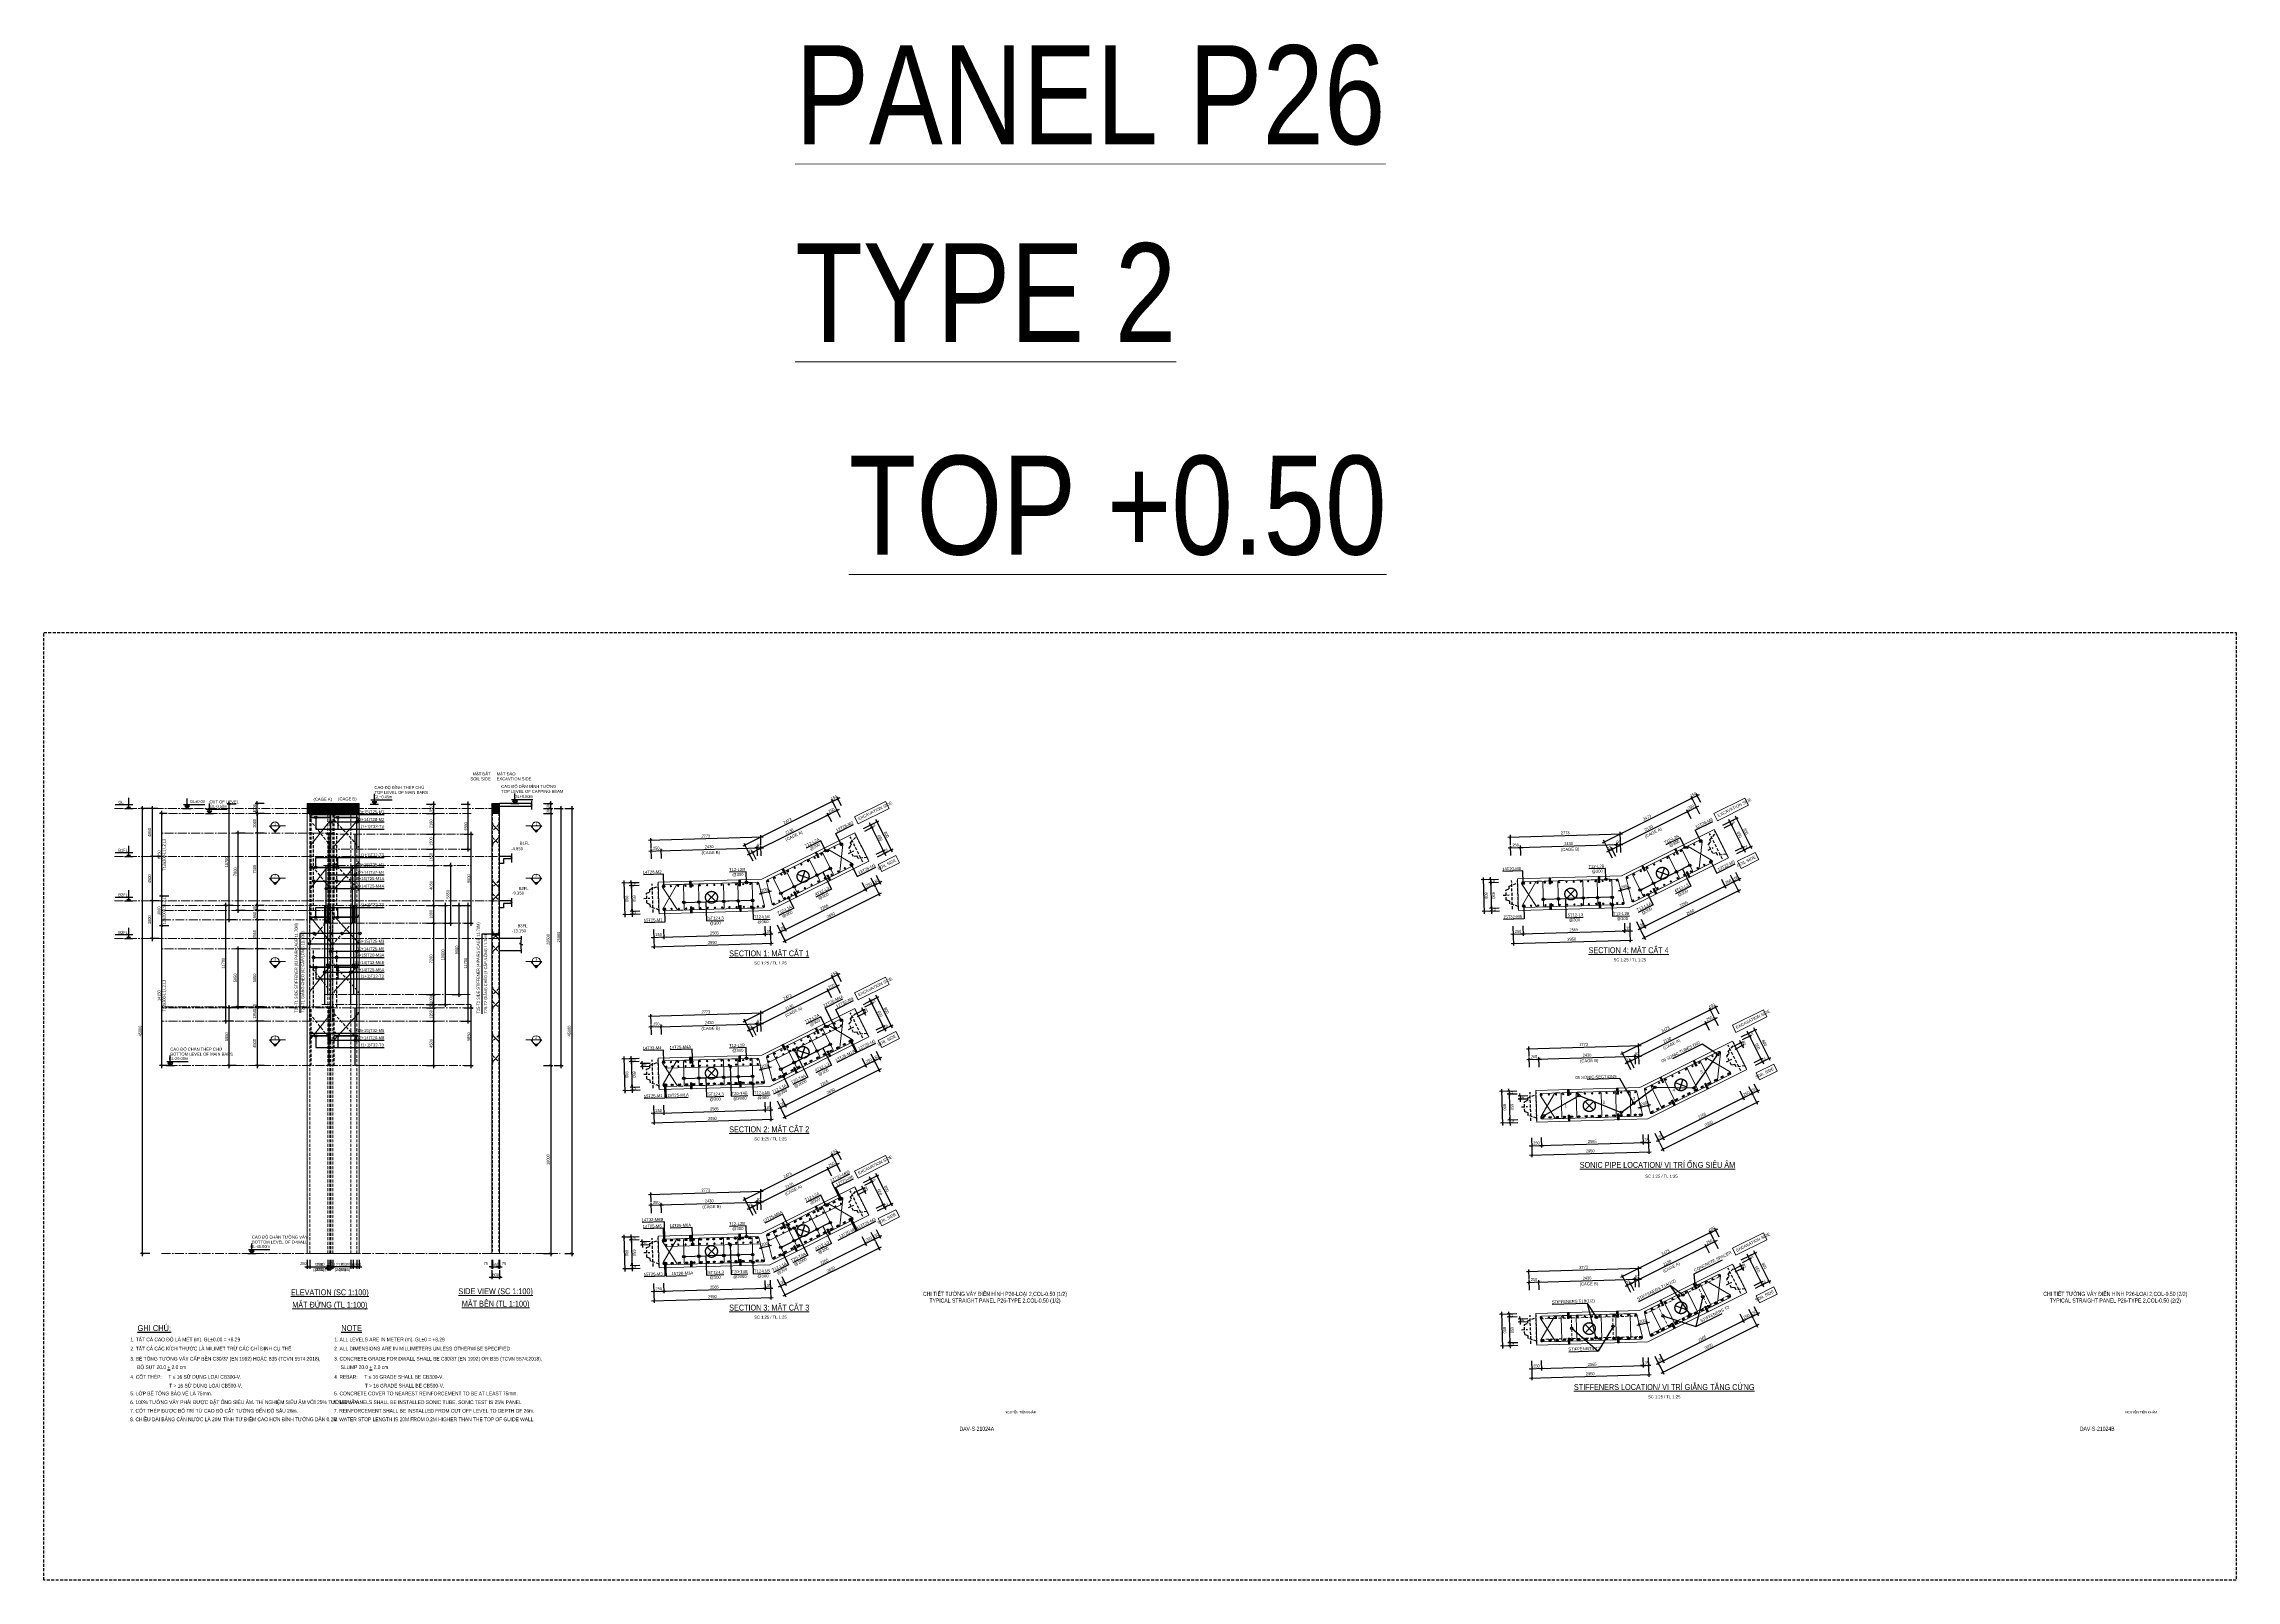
# Model space of a CAD drawing. Header units: millimetres. Extents: x 2611025 to 4139346, y -89870 to 101087.
# Drawn here: x 3456051 to 3677598, y -78018 to 77309 of the extents above; entities that cross this region are included whole.
import ezdxf
from ezdxf.enums import TextEntityAlignment as Align

# ---------------------------------------------------------------- set-up
doc = ezdxf.new("R2010")
doc.units = ezdxf.units.MM
doc.header["$LTSCALE"] = 1200
doc.header["$PDMODE"] = 35
for name, pattern in [('CENTER', [2, 1.25, -0.25, 0.25, -0.25]), ('CENTER2', [1.125, 0.75, -0.125, 0.125, -0.125]), ('CONTINOUS', [0]), ('HIDDEN', [0.375, 0.25, -0.125])]:
    doc.linetypes.add(name, pattern=pattern)
for name, color, linetype, lineweight in [('1', 9, 'Continuous', 13), ('5', 5, 'Continuous', 13), ('BOUND', 3, 'Continuous', 20), ('C1CO', 4, 'Continuous', 35), ('CODE', 3, 'Continuous', 15), ('CWS', 8, 'HIDDEN', 9), ('ENOTE', 2, 'Continuous', 15), ('GRID', 74, 'CENTER', 15), ('Grid line', 160, 'CENTER2', 5), ('HIDE', 8, 'HIDDEN', 13), ('K-THUOC', 1, 'Continuous', 18), ('LEADER', 8, 'Continuous', 9), ('MCT', 6, 'Continuous', 20), ('PIPE60', 1, 'Continuous', 25), ('S-Beam - Cont', 60, 'Continuous', 25), ('S-Text-25-Viet-Hor', 71, 'Continuous', 13), ('T1CO', 4, 'Continuous', 20), ('T1HI', 4, 'HIDDEN', 13), ('T2CO', 4, 'Continuous', 30), ('T2HI', 4, 'HIDDEN', 13), ('TCHI', 4, 'HIDDEN', 30), ('TEXTEN', 3, 'Continuous', 13), ('TEXTMA', 2, 'Continuous', 13), ('TEXTVN', 2, 'Continuous', 20), ('TIE', 4, 'Continuous', 13)]:
    doc.layers.add(name, color=color, linetype=linetype, lineweight=lineweight)
for name, color, linetype in [('CDC -TEXT KHUNG', 7, 'Continuous'), ('CDC.02.DIM', 1, 'Continuous'), ('CDC.04.HIDDEN', 8, 'HIDDEN'), ('CDC.06.TEXT', 2, 'Continuous'), ('CDC.10.HATCH', 251, 'Continuous'), ('CDC.11.NOTE', 8, 'Continuous'), ('CDC_06.TEXT', 2, 'Continuous'), ('MCSA', 5, 'HIDDEN'), ('MIE', 5, 'HIDDEN'), ('Q-Dim-line', 75, 'Continuous')]:
    doc.layers.add(name, color=color, linetype=linetype)
doc.styles.add('BIGTEXT', font='arial.ttf', dxfattribs={"width": 0.8})
doc.styles.add('DB_Arial', font='arial.ttf', dxfattribs={"width": 0.8})
doc.styles.add('KT CDC', font='arial.ttf', dxfattribs={"width": 0.85, "height": 200})
doc.styles.add('SMTEXT', font='arial.ttf', dxfattribs={"width": 0.75})
doc.styles.add('TEXTVN', font='VHELVCN.TTF', dxfattribs={"width": 0.8})
doc.dimstyles.new('BSV1-100', dxfattribs={"dimtxt": 300, "dimasz": 250, "dimexe": 200, "dimexo": 0, "dimgap": 108, "dimtad": 1, "dimdec": 0, "dimdsep": 46, "dimtxsty": 'SMTEXT', "dimblk": 'ARCHTICK', "dimcen": 100, "dimdle": 250, "dimclrd": 256, "dimclre": 256, "dimclrt": 1, "dimadec": 0, "dimazin": 0, "dimtfac": 1, "dimtdec": 0, "dimtix": 1, "dimtmove": 2, "dimatfit": 3, "dimfxl": 720, "dimfxlon": 1, "dimtolj": 1, "dimtzin": 0, "dimarcsym": 0})
doc.dimstyles.new('BSV25', dxfattribs={"dimtxt": 300, "dimasz": 250, "dimexe": 200, "dimexo": 0, "dimgap": 108, "dimtad": 1, "dimdec": 0, "dimlfac": 0.25, "dimdsep": 46, "dimtxsty": 'SMTEXT', "dimblk": 'ARCHTICK', "dimcen": 100, "dimdle": 250, "dimclrd": 256, "dimclre": 256, "dimclrt": 2, "dimadec": 0, "dimazin": 0, "dimtfac": 1, "dimtdec": 0, "dimtix": 1, "dimtmove": 2, "dimatfit": 3, "dimfxl": 800, "dimfxlon": 1, "dimtolj": 1, "dimtzin": 0, "dimarcsym": 0})

# ---------------------------------------------------------------- blocks, each defined once
blk = doc.blocks.new('A$C7e6bd379')
at = {"layer": 'CDC.06.TEXT', "linetype": 'Continuous', "style": 'SMTEXT', "width": 0.75}
for s, p in [('%%UGHI CHÚ:', (0, 480)), ('%%UNOTE', (16471, 480))]:
    blk.add_text(s, height=480, dxfattribs=at).set_placement(p, align=Align.TOP_LEFT)
at = {"layer": 'CDC.06.TEXT', "style": 'SMTEXT', "width": 0.75}
for s, p in [('2. TẤT CẢ CÁC KÍCH THƯỚC LÀ MILIMET TRỪ CÁC CHỈ ĐỊNH CỤ THỂ', (-576, -1570)), ('1. TẤT CẢ CAO ĐỘ LÀ MÉT (m). GL%%P0.00 = +8.29 ', (-576, -831)), ('2. ALL DIMENSIONS ARE IN MILLIMETERS UNLESS OTHERWISE SPECIFIED', (15895, -1570)), ('1. ALL LEVELS ARE IN METER (m). GL%%P0 = +8.29 ', (15895, -831)), ('4. CỐT THÉP:     T ≤ 16 SỬ DỤNG LOẠI CB300-V.', (-576, -3860)), ('3. BÊ TÔNG TƯỜNG VÂY CẤP BỀN C30/37 (EN 1992) HOẶC B35 (TCVN 5574:2018),', (-576, -2387)), ('ĐỘ SỤT 20.0 %%U+%%U 2.0 cm', (-53, -3072)), ('3. CONCRETE GRADE FOR DWALL SHALL BE C30/37 (EN 1992) OR B35 (TCVN 5574:2018),', (15895, -2387)), ('SLUMP 20.0 %%U+%%U 2.0 cm', (16418, -3072)), ('5. LỚP BÊ TÔNG BẢO VỆ LÀ 75mm.', (-576, -5198)), ('                             T > 16 SỬ DỤNG LOẠI CB500-V.', (-601, -4567)), ('4. REBAR:     T ≤ 16 GRADE SHALL BE CB300-V.', (15895, -3860)), ('5. CONCRETE COVER TO NEAREST REINFORCEMENT TO BE AT LEAST 75mm.', (15895, -5198)), ('                       T > 16 GRADE SHALL BE CB500-V.', (15869, -4567)), ('8. CHIỀU DÀI BĂNG CẢN NƯỚC LÀ 20M TÍNH TỪ ĐIỂM CAO HƠN ĐỈNH TƯỜNG DẪN 0.2M', (-601, -7291)), ('6. 100%%% TƯỜNG VÂY PHẢI ĐƯỢC ĐẶT ỐNG SIÊU ÂM. THÍ NGHIỆM SIÊU ÂM VỚI 25%%% TƯỜNG VÂY.', (-601, -5905)), ('7. CỐT THÉP ĐƯỢC BỐ TRÍ TỪ CAO ĐỘ CẮT TƯỜNG ĐẾN ĐỘ SÂU 26m. ', (-601, -6598)), ('8. WATER STOP LENGTH IS 20M FROM 0.2M HIGHER THAN THE TOP OF GUIDE WALL', (15869, -7291)), ('6. 100%%% PANELS SHALL BE INSTALLED SONIC TUBE. SONIC TEST IS 25%%% PANEL ', (15869, -5905)), ('7. REINFORCEMENT SHALL BE INSTALLED FROM CUT OFF LEVEL TO DEPTH OF 26m. ', (15869, -6598))]:
    blk.add_text(s, height=300, dxfattribs=at).set_placement(p)
blk = doc.blocks.new('cws800')
at = {"layer": 'CDC.04.HIDDEN'}
for p, q in [((-600, 1440), (-600, -1440)), ((0, 1440), (0, -1440))]:
    blk.add_line(p, q, dxfattribs=at)
for points in [[(-1500, 0), (-900, 0)], [(0, 1200), (-860, 888), (-860, 627), (-1200, 507), (-1200, -507), (-860, -627), (-860, -888), (0, -1200)]]:
    blk.add_lwpolyline(points, dxfattribs=at)
blk = doc.blocks.new('mct1')
at = {"lineweight": 9}
h = blk.add_hatch(color=256, dxfattribs=at)
h.dxf.hatch_style = 1
h.paths.add_polyline_path([(-16, 0, 1), (16, 0, 1)])
blk.add_circle((0, 0), 16, dxfattribs=at)
blk = doc.blocks.new('_ArchTick')
at = {"color": 0, "linetype": 'ByBlock', "const_width": 0.15}
blk.add_lwpolyline([(-0.5, -0.5), (0.5, 0.5)], dxfattribs=at)
blk = doc.blocks.new('*D976')
at = {"layer": 'Defpoints', "color": 0, "transparency": 16777216}
for p in [(3626717, -23520), (3628968, -22394), (3628148, -26382)]:
    blk.add_point(p, dxfattribs=at)
at = {"layer": 'K-THUOC', "lineweight": -2, "transparency": 16777216}
for p, q in [((3628252, -22752), (3629147, -22304)), ((3630511, -25480), (3628856, -22170)), ((3629684, -25614), (3630578, -25167))]:
    blk.add_line(p, q, dxfattribs=at)
at = {"layer": 'K-THUOC', "lineweight": -2, "transparency": 16777216, "xscale": 250, "yscale": 250, "zscale": 250}
for p, rotation in [((3628968, -22394), 116.5650109816836), ((3630399, -25256), 296.5650109816837)]:
    blk.add_blockref('_ArchTick', p, dxfattribs=dict(at, rotation=rotation))
at = {"layer": 'K-THUOC', "color": 2, "transparency": 16777216, "insert": (3629917, -23708), "char_height": 300, "attachment_point": 5, "rotation": 296.56501, "style": 'SMTEXT'}
blk.add_mtext('\\A1;800', dxfattribs=at)
blk = doc.blocks.new('*D977')
at = {"layer": 'Defpoints', "color": 0, "transparency": 16777216}
for p in [(3628014, -26113), (3628148, -26382), (3629594, -25323)]:
    blk.add_point(p, dxfattribs=at)
at = {"layer": 'K-THUOC', "lineweight": -2, "transparency": 16777216}
for p, q in [((3628879, -25681), (3629773, -25234)), ((3629013, -25949), (3629907, -25502)), ((3629594, -25323), (3629482, -25100)), ((3629728, -25591), (3629594, -25323)), ((3629728, -25591), (3629840, -25815))]:
    blk.add_line(p, q, dxfattribs=at)
at = {"layer": 'K-THUOC', "lineweight": -2, "transparency": 16777216, "xscale": 250, "yscale": 250, "zscale": 250}
for p, rotation in [((3629594, -25323), 296.5650109816837), ((3629728, -25591), 116.5650109816836)]:
    blk.add_blockref('_ArchTick', p, dxfattribs=dict(at, rotation=rotation))
at = {"layer": 'K-THUOC', "color": 2, "transparency": 16777216, "insert": (3629894, -25341), "char_height": 300, "attachment_point": 5, "rotation": 296.56501, "style": 'SMTEXT'}
blk.add_mtext('\\A1;75', dxfattribs=at)
blk = doc.blocks.new('*D978')
at = {"layer": 'Defpoints', "color": 0, "transparency": 16777216}
for p in [(3626851, -23788), (3628431, -22998), (3628014, -26113)]:
    blk.add_point(p, dxfattribs=at)
at = {"layer": 'K-THUOC', "lineweight": -2, "transparency": 16777216}
for p, q in [((3627716, -23355), (3628610, -22908)), ((3629706, -25547), (3628320, -22774)), ((3628879, -25681), (3629773, -25234))]:
    blk.add_line(p, q, dxfattribs=at)
at = {"layer": 'K-THUOC', "lineweight": -2, "transparency": 16777216, "xscale": 250, "yscale": 250, "zscale": 250}
for p, rotation in [((3628431, -22998), 116.5650109816836), ((3629594, -25323), 296.5650109816837)]:
    blk.add_blockref('_ArchTick', p, dxfattribs=dict(at, rotation=rotation))
at = {"layer": 'K-THUOC', "color": 2, "transparency": 16777216, "insert": (3629246, -24044), "char_height": 300, "attachment_point": 5, "rotation": 296.56501, "style": 'SMTEXT'}
blk.add_mtext('\\A1;650', dxfattribs=at)
blk = doc.blocks.new('*D979')
at = {"layer": 'Defpoints', "color": 0, "transparency": 16777216}
for p in [(3626717, -23520), (3626851, -23788), (3628297, -22729)]:
    blk.add_point(p, dxfattribs=at)
at = {"layer": 'K-THUOC', "lineweight": -2, "transparency": 16777216}
for p, q in [((3627582, -23087), (3628476, -22640)), ((3627716, -23355), (3628610, -22908)), ((3628297, -22729), (3628185, -22506)), ((3628431, -22998), (3628297, -22729)), ((3628431, -22998), (3628543, -23221))]:
    blk.add_line(p, q, dxfattribs=at)
at = {"layer": 'K-THUOC', "lineweight": -2, "transparency": 16777216, "xscale": 250, "yscale": 250, "zscale": 250}
for p, rotation in [((3628297, -22729), 296.5650109816837), ((3628431, -22998), 116.5650109816836)]:
    blk.add_blockref('_ArchTick', p, dxfattribs=dict(at, rotation=rotation))
at = {"layer": 'K-THUOC', "color": 2, "transparency": 16777216, "insert": (3628597, -22747), "char_height": 300, "attachment_point": 5, "rotation": 296.56501, "style": 'SMTEXT'}
blk.add_mtext('\\A1;75', dxfattribs=at)
blk = doc.blocks.new('tremie')
at = {"layer": 'MIE', "color": 74, "ltscale": 1000}
for p, q in [((424, -424), (-424, 424)), ((424, 424), (-424, -424))]:
    blk.add_line(p, q, dxfattribs=at)
at = {"layer": 'MIE', "ltscale": 500}
blk.add_circle((0, 0), 600, dxfattribs=at)
blk = doc.blocks.new('*D980')
at = {"layer": 'Defpoints', "color": 0, "transparency": 16777216}
for p in [(3626375, -24265), (3627690, -23965), (3626519, -24551)]:
    blk.add_point(p, dxfattribs=at)
at = {"layer": 'K-THUOC', "lineweight": -2, "transparency": 16777216}
for p, q in [((3626831, -24037), (3627726, -23590)), ((3626974, -24323), (3627869, -23876)), ((3627547, -23679), (3627435, -23456)), ((3627547, -23679), (3627690, -23965)), ((3627690, -23965), (3627802, -24189))]:
    blk.add_line(p, q, dxfattribs=at)
at = {"layer": 'K-THUOC', "lineweight": -2, "transparency": 16777216, "xscale": 250, "yscale": 250, "zscale": 250}
for p, rotation in [((3627547, -23679), 296.5650109816837), ((3627690, -23965), 116.5650109816836)]:
    blk.add_blockref('_ArchTick', p, dxfattribs=dict(at, rotation=rotation))
at = {"layer": 'K-THUOC', "color": 2, "transparency": 16777216, "insert": (3627852, -23705), "char_height": 300, "attachment_point": 5, "rotation": 296.56501, "style": 'SMTEXT'}
blk.add_mtext('\\A1;80', dxfattribs=at)
blk = doc.blocks.new('*D981')
at = {"layer": 'Defpoints', "color": 0, "transparency": 16777216}
for p in [(3626896, -25219), (3618130, -31390), (3619669, -34468)]:
    blk.add_point(p, dxfattribs=at)
at = {"layer": 'K-THUOC', "lineweight": -2, "transparency": 16777216}
for p, q in [((3629373, -29616), (3619445, -34580)), ((3628792, -29012), (3629239, -29906)), ((3619311, -33752), (3619758, -34647))]:
    blk.add_line(p, q, dxfattribs=at)
at = {"layer": 'K-THUOC', "lineweight": -2, "transparency": 16777216, "xscale": 250, "yscale": 250, "zscale": 250}
for p, rotation in [((3629150, -29728), 26.56501098663777), ((3619669, -34468), 206.5650109866377)]:
    blk.add_blockref('_ArchTick', p, dxfattribs=dict(at, rotation=rotation))
at = {"layer": 'K-THUOC', "color": 2, "transparency": 16777216, "insert": (3624293, -31864), "char_height": 300, "attachment_point": 5, "rotation": 26.56501, "style": 'SMTEXT'}
blk.add_mtext('\\A1;2650', dxfattribs=at)
blk = doc.blocks.new('*D982')
at = {"layer": 'Defpoints', "color": 0, "transparency": 16777216}
for p in [(3606843, -28514), (3603460, -31813), (3606935, -31713)]:
    blk.add_point(p, dxfattribs=at)
at = {"layer": 'K-THUOC', "lineweight": -2, "transparency": 16777216}
for p, q in [((3604168, -28591), (3603168, -28620)), ((3603361, -28364), (3603467, -32063)), ((3604260, -31790), (3603260, -31819))]:
    blk.add_line(p, q, dxfattribs=at)
at = {"layer": 'K-THUOC', "lineweight": -2, "transparency": 16777216, "xscale": 250, "yscale": 250, "zscale": 250}
for p, rotation in [((3603368, -28614), 91.64930605139213), ((3603460, -31813), 271.6493060513921)]:
    blk.add_blockref('_ArchTick', p, dxfattribs=dict(at, rotation=rotation))
at = {"layer": 'K-THUOC', "color": 2, "transparency": 16777216, "insert": (3603675, -30206), "char_height": 300, "attachment_point": 5, "rotation": 271.64931, "style": 'SMTEXT'}
blk.add_mtext('\\A1;800', dxfattribs=at)
blk = doc.blocks.new('*D983')
at = {"layer": 'Defpoints', "color": 0, "transparency": 16777216}
for p in [(3606843, -28514), (3604126, -28893), (3606851, -28814)]:
    blk.add_point(p, dxfattribs=at)
at = {"layer": 'K-THUOC', "lineweight": -2, "transparency": 16777216}
for p, q in [((3604917, -28570), (3603918, -28598)), ((3604118, -28593), (3604110, -28343)), ((3604118, -28593), (3604126, -28893)), ((3604926, -28869), (3603926, -28898)), ((3604126, -28893), (3604133, -29142))]:
    blk.add_line(p, q, dxfattribs=at)
at = {"layer": 'K-THUOC', "lineweight": -2, "transparency": 16777216, "xscale": 250, "yscale": 250, "zscale": 250}
for p, rotation in [((3604118, -28593), 271.6493060513921), ((3604126, -28893), 91.64930605139213)]:
    blk.add_blockref('_ArchTick', p, dxfattribs=dict(at, rotation=rotation))
at = {"layer": 'K-THUOC', "color": 2, "transparency": 16777216, "insert": (3604382, -28735), "char_height": 300, "attachment_point": 5, "rotation": 271.64931, "style": 'SMTEXT'}
blk.add_mtext('\\A1;75', dxfattribs=at)
blk = doc.blocks.new('*D984')
at = {"layer": 'Defpoints', "color": 0, "transparency": 16777216}
for p in [(3606851, -28814), (3604201, -31491), (3606926, -31413)]:
    blk.add_point(p, dxfattribs=at)
at = {"layer": 'K-THUOC', "lineweight": -2, "transparency": 16777216}
for p, q in [((3604119, -28643), (3604208, -31741)), ((3604926, -28869), (3603926, -28898)), ((3605001, -31468), (3604001, -31497))]:
    blk.add_line(p, q, dxfattribs=at)
at = {"layer": 'K-THUOC', "lineweight": -2, "transparency": 16777216, "xscale": 250, "yscale": 250, "zscale": 250}
for p, rotation in [((3604126, -28893), 91.64930605139213), ((3604201, -31491), 271.6493060513921)]:
    blk.add_blockref('_ArchTick', p, dxfattribs=dict(at, rotation=rotation))
at = {"layer": 'K-THUOC', "color": 2, "transparency": 16777216, "insert": (3604425, -30184), "char_height": 300, "attachment_point": 5, "rotation": 271.64931, "style": 'SMTEXT'}
blk.add_mtext('\\A1;650', dxfattribs=at)
blk = doc.blocks.new('*D985')
at = {"layer": 'Defpoints', "color": 0, "transparency": 16777216}
for p in [(3604210, -31791), (3606926, -31413), (3606935, -31713)]:
    blk.add_point(p, dxfattribs=at)
at = {"layer": 'K-THUOC', "lineweight": -2, "transparency": 16777216}
for p, q in [((3605001, -31468), (3604001, -31497)), ((3605009, -31768), (3604010, -31797)), ((3604201, -31491), (3604194, -31242)), ((3604201, -31491), (3604210, -31791)), ((3604210, -31791), (3604217, -32041))]:
    blk.add_line(p, q, dxfattribs=at)
at = {"layer": 'K-THUOC', "lineweight": -2, "transparency": 16777216, "xscale": 250, "yscale": 250, "zscale": 250}
for p, rotation in [((3604201, -31491), 271.6493060513921), ((3604210, -31791), 91.64930605139213)]:
    blk.add_blockref('_ArchTick', p, dxfattribs=dict(at, rotation=rotation))
at = {"layer": 'K-THUOC', "color": 2, "transparency": 16777216, "insert": (3604466, -31634), "char_height": 300, "attachment_point": 5, "rotation": 271.64931, "style": 'SMTEXT'}
blk.add_mtext('\\A1;75', dxfattribs=at)
blk = doc.blocks.new('*D986')
at = {"layer": 'Defpoints', "color": 0, "transparency": 16777216}
for p in [(3605242, -29395), (3606477, -29039), (3606486, -29359)]:
    blk.add_point(p, dxfattribs=at)
at = {"layer": 'K-THUOC', "lineweight": -2, "transparency": 16777216}
for p, q in [((3606033, -29052), (3605033, -29080)), ((3606042, -29372), (3605042, -29400)), ((3605233, -29075), (3605226, -28825)), ((3605233, -29075), (3605242, -29395)), ((3605242, -29395), (3605249, -29644))]:
    blk.add_line(p, q, dxfattribs=at)
at = {"layer": 'K-THUOC', "lineweight": -2, "transparency": 16777216, "xscale": 250, "yscale": 250, "zscale": 250}
for p, rotation in [((3605233, -29075), 271.6493060513921), ((3605242, -29395), 91.64930605139213)]:
    blk.add_blockref('_ArchTick', p, dxfattribs=dict(at, rotation=rotation))
at = {"layer": 'K-THUOC', "color": 2, "transparency": 16777216, "insert": (3605499, -29227), "char_height": 300, "attachment_point": 5, "rotation": 271.64931, "style": 'SMTEXT'}
blk.add_mtext('\\A1;80', dxfattribs=at)
blk = doc.blocks.new('*D987')
at = {"layer": 'Defpoints', "color": 0, "transparency": 16777216}
for p in [(3627056, -25540), (3627593, -25271), (3629229, -28544)]:
    blk.add_point(p, dxfattribs=at)
at = {"layer": 'K-THUOC', "lineweight": -2, "transparency": 16777216}
for p, q in [((3628334, -28096), (3628781, -28991)), ((3628692, -28812), (3629229, -28544)), ((3628871, -27828), (3629318, -28722)), ((3629229, -28544), (3629452, -28432)), ((3628692, -28812), (3628468, -28924))]:
    blk.add_line(p, q, dxfattribs=at)
at = {"layer": 'K-THUOC', "lineweight": -2, "transparency": 16777216, "xscale": 250, "yscale": 250, "zscale": 250}
for p, rotation in [((3628692, -28812), 26.56501098663777), ((3629229, -28544), 206.5650109866377)]:
    blk.add_blockref('_ArchTick', p, dxfattribs=dict(at, rotation=rotation))
at = {"layer": 'K-THUOC', "color": 2, "transparency": 16777216, "insert": (3628844, -28444), "char_height": 300, "attachment_point": 5, "rotation": 26.56501, "style": 'SMTEXT'}
blk.add_mtext('\\A1;150', dxfattribs=at)
blk = doc.blocks.new('*D988')
at = {"layer": 'Defpoints', "color": 0, "transparency": 16777216}
for p in [(3626717, -27097), (3627611, -26650), (3627798, -29259)]:
    blk.add_point(p, dxfattribs=at)
at = {"layer": 'K-THUOC', "lineweight": -2, "transparency": 16777216}
for p, q in [((3627440, -28544), (3627887, -29438)), ((3628916, -28700), (3627574, -29371)), ((3628334, -28096), (3628781, -28991))]:
    blk.add_line(p, q, dxfattribs=at)
at = {"layer": 'K-THUOC', "lineweight": -2, "transparency": 16777216, "xscale": 250, "yscale": 250, "zscale": 250}
for p, rotation in [((3628692, -28812), 26.56501098663777), ((3627798, -29259), 206.5650109866377)]:
    blk.add_blockref('_ArchTick', p, dxfattribs=dict(at, rotation=rotation))
at = {"layer": 'K-THUOC', "color": 2, "transparency": 16777216, "insert": (3628128, -28802), "char_height": 300, "attachment_point": 5, "rotation": 26.56501, "style": 'SMTEXT'}
blk.add_mtext('\\A1;250', dxfattribs=at)
blk = doc.blocks.new('*D989')
at = {"layer": 'Defpoints', "color": 0, "transparency": 16777216}
for p in [(3626717, -27097), (3618612, -31150), (3619693, -33312)]:
    blk.add_point(p, dxfattribs=at)
at = {"layer": 'K-THUOC', "lineweight": -2, "transparency": 16777216}
for p, q in [((3627440, -28544), (3627887, -29438)), ((3628021, -29147), (3619469, -33423)), ((3619335, -32596), (3619782, -33490))]:
    blk.add_line(p, q, dxfattribs=at)
at = {"layer": 'K-THUOC', "lineweight": -2, "transparency": 16777216, "xscale": 250, "yscale": 250, "zscale": 250}
for p, rotation in [((3627798, -29259), 26.56501098663777), ((3619693, -33312), 206.5650109866377)]:
    blk.add_blockref('_ArchTick', p, dxfattribs=dict(at, rotation=rotation))
at = {"layer": 'K-THUOC', "color": 2, "transparency": 16777216, "insert": (3623628, -31052), "char_height": 300, "attachment_point": 5, "rotation": 26.56501, "style": 'SMTEXT'}
blk.add_mtext('\\A1;2265', dxfattribs=at)
blk = doc.blocks.new('*D990')
at = {"layer": 'Defpoints', "color": 0, "transparency": 16777216}
for p in [(3618130, -31390), (3618612, -31150), (3619693, -33312)]:
    blk.add_point(p, dxfattribs=at)
at = {"layer": 'K-THUOC', "lineweight": -2, "transparency": 16777216}
for p, q in [((3618853, -32837), (3619301, -33731)), ((3619335, -32596), (3619782, -33490)), ((3619693, -33312), (3619916, -33200)), ((3619211, -33552), (3618987, -33664)), ((3619211, -33552), (3619693, -33312))]:
    blk.add_line(p, q, dxfattribs=at)
at = {"layer": 'K-THUOC', "lineweight": -2, "transparency": 16777216, "xscale": 250, "yscale": 250, "zscale": 250}
for p, rotation in [((3619693, -33312), 206.5650109866377), ((3619211, -33552), 26.56501098663777)]:
    blk.add_blockref('_ArchTick', p, dxfattribs=dict(at, rotation=rotation))
at = {"layer": 'K-THUOC', "color": 2, "transparency": 16777216, "insert": (3619335, -33198), "char_height": 300, "attachment_point": 5, "rotation": 26.56501, "style": 'SMTEXT'}
blk.add_mtext('\\A1;135', dxfattribs=at)
blk = doc.blocks.new('*D991')
at = {"layer": 'Defpoints', "color": 0, "transparency": 16777216}
for p in [(3626180, -23788), (3615613, -24776), (3617331, -28212)]:
    blk.add_point(p, dxfattribs=at)
at = {"layer": 'K-THUOC', "lineweight": -2, "transparency": 16777216}
for p, q in [((3624686, -20240), (3615390, -24888)), ((3624820, -21068), (3624373, -20173)), ((3615971, -25492), (3615524, -24597))]:
    blk.add_line(p, q, dxfattribs=at)
at = {"layer": 'K-THUOC', "lineweight": -2, "transparency": 16777216, "xscale": 250, "yscale": 250, "zscale": 250}
for p, rotation in [((3624462, -20352), 26.56501098663777), ((3615613, -24776), 206.5650109866377)]:
    blk.add_blockref('_ArchTick', p, dxfattribs=dict(at, rotation=rotation))
at = {"layer": 'K-THUOC', "color": 2, "transparency": 16777216, "insert": (3619921, -22330), "char_height": 300, "attachment_point": 5, "rotation": 26.56501, "style": 'SMTEXT'}
blk.add_mtext('\\A1;2473', dxfattribs=at)
blk = doc.blocks.new('*D992')
at = {"layer": 'Defpoints', "color": 0, "transparency": 16777216}
for p in [(3624999, -20084), (3626180, -23788), (3626717, -23520)]:
    blk.add_point(p, dxfattribs=at)
at = {"layer": 'K-THUOC', "lineweight": -2, "transparency": 16777216}
for p, q in [((3625357, -20799), (3624909, -19905)), ((3624462, -20352), (3624238, -20464)), ((3624820, -21068), (3624373, -20173)), ((3624462, -20352), (3624999, -20084)), ((3624999, -20084), (3625222, -19972))]:
    blk.add_line(p, q, dxfattribs=at)
at = {"layer": 'K-THUOC', "lineweight": -2, "transparency": 16777216, "xscale": 250, "yscale": 250, "zscale": 250}
for p, rotation in [((3624999, -20084), 206.5650109866377), ((3624462, -20352), 26.56501098663777)]:
    blk.add_blockref('_ArchTick', p, dxfattribs=dict(at, rotation=rotation))
at = {"layer": 'K-THUOC', "color": 2, "transparency": 16777216, "insert": (3624614, -19984), "char_height": 300, "attachment_point": 5, "rotation": 26.56501, "style": 'SMTEXT'}
blk.add_mtext('\\A1;150', dxfattribs=at)
blk = doc.blocks.new('*D993')
at = {"layer": 'Defpoints', "color": 0, "transparency": 16777216}
for p in [(3624025, -21715), (3625286, -24235), (3626180, -23788)]:
    blk.add_point(p, dxfattribs=at)
at = {"layer": 'K-THUOC', "lineweight": -2, "transparency": 16777216}
for p, q in [((3625144, -21156), (3623802, -21827)), ((3624383, -22430), (3623936, -21536)), ((3625278, -21983), (3624830, -21089))]:
    blk.add_line(p, q, dxfattribs=at)
at = {"layer": 'K-THUOC', "lineweight": -2, "transparency": 16777216, "xscale": 250, "yscale": 250, "zscale": 250}
for p, rotation in [((3624025, -21715), 206.5650109866377), ((3624920, -21268), 26.56501098663777)]:
    blk.add_blockref('_ArchTick', p, dxfattribs=dict(at, rotation=rotation))
at = {"layer": 'K-THUOC', "color": 2, "transparency": 16777216, "insert": (3624356, -21258), "char_height": 300, "attachment_point": 5, "rotation": 26.56501, "style": 'SMTEXT'}
blk.add_mtext('\\A1;250', dxfattribs=at)
blk = doc.blocks.new('*D994')
at = {"layer": 'Defpoints', "color": 0, "transparency": 16777216}
for p in [(3625286, -24235), (3616406, -25525), (3617815, -28343)]:
    blk.add_point(p, dxfattribs=at)
at = {"layer": 'K-THUOC', "lineweight": -2, "transparency": 16777216}
for p, q in [((3624249, -21603), (3616182, -25637)), ((3624383, -22430), (3623936, -21536)), ((3616764, -26240), (3616316, -25346))]:
    blk.add_line(p, q, dxfattribs=at)
at = {"layer": 'K-THUOC', "lineweight": -2, "transparency": 16777216, "xscale": 250, "yscale": 250, "zscale": 250}
for p, rotation in [((3624025, -21715), 26.56501098663777), ((3616406, -25525), 206.5650109866377)]:
    blk.add_blockref('_ArchTick', p, dxfattribs=dict(at, rotation=rotation))
at = {"layer": 'K-THUOC', "color": 2, "transparency": 16777216, "insert": (3620099, -23386), "char_height": 300, "attachment_point": 5, "rotation": 26.56501, "style": 'SMTEXT'}
blk.add_mtext('\\A1;2130', dxfattribs=at)
blk = doc.blocks.new('*D995')
at = {"layer": 'Defpoints', "color": 0, "transparency": 16777216}
for p in [(3616071, -25692), (3617331, -28212), (3617815, -28343)]:
    blk.add_point(p, dxfattribs=at)
at = {"layer": 'K-THUOC', "lineweight": -2, "transparency": 16777216}
for p, q in [((3616071, -25692), (3615848, -25804)), ((3616429, -26408), (3615982, -25513)), ((3616406, -25525), (3616071, -25692)), ((3616764, -26240), (3616316, -25346)), ((3616406, -25525), (3616629, -25413))]:
    blk.add_line(p, q, dxfattribs=at)
at = {"layer": 'K-THUOC', "lineweight": -2, "transparency": 16777216, "xscale": 250, "yscale": 250, "zscale": 250}
for p, rotation in [((3616071, -25692), 26.56501098663774), ((3616406, -25525), 206.5650109866377)]:
    blk.add_blockref('_ArchTick', p, dxfattribs=dict(at, rotation=rotation))
at = {"layer": 'K-THUOC', "color": 2, "transparency": 16777216, "insert": (3616122, -25375), "char_height": 300, "attachment_point": 5, "rotation": 26.56501, "style": 'SMTEXT'}
blk.add_mtext('\\A1;93', dxfattribs=at)
blk = doc.blocks.new('*D996')
at = {"layer": 'Defpoints', "color": 0, "transparency": 16777216}
for p in [(3617209, -23957), (3606248, -28691), (3617331, -28212)]:
    blk.add_point(p, dxfattribs=at)
at = {"layer": 'K-THUOC', "lineweight": -2, "transparency": 16777216}
for p, q in [((3605871, -24284), (3617459, -23950)), ((3606143, -25076), (3606115, -24076)), ((3617232, -24757), (3617203, -23757))]:
    blk.add_line(p, q, dxfattribs=at)
at = {"layer": 'K-THUOC', "lineweight": -2, "transparency": 16777216, "xscale": 250, "yscale": 250, "zscale": 250}
for p, rotation in [((3606120, -24276), 181.6493060376521), ((3617209, -23957), 1.649306037652134)]:
    blk.add_blockref('_ArchTick', p, dxfattribs=dict(at, rotation=rotation))
at = {"layer": 'K-THUOC', "color": 2, "transparency": 16777216, "insert": (3611657, -23856), "char_height": 300, "attachment_point": 5, "rotation": 1.64931, "style": 'SMTEXT'}
blk.add_mtext('\\A1;2773', dxfattribs=at)
blk = doc.blocks.new('*D997')
at = {"layer": 'Defpoints', "color": 0, "transparency": 16777216}
for p in [(3606330, -31570), (3618130, -31390), (3618226, -34710)]:
    blk.add_point(p, dxfattribs=at)
at = {"layer": 'K-THUOC', "lineweight": -2, "transparency": 16777216}
for p, q in [((3606181, -35056), (3618476, -34702)), ((3606408, -34250), (3606436, -35249)), ((3618203, -33910), (3618231, -34910))]:
    blk.add_line(p, q, dxfattribs=at)
at = {"layer": 'K-THUOC', "lineweight": -2, "transparency": 16777216, "xscale": 250, "yscale": 250, "zscale": 250}
for p, rotation in [((3606431, -35049), 181.6493060376521), ((3618226, -34710), 1.649306037652134)]:
    blk.add_blockref('_ArchTick', p, dxfattribs=dict(at, rotation=rotation))
at = {"layer": 'K-THUOC', "color": 2, "transparency": 16777216, "insert": (3612321, -34618), "char_height": 300, "attachment_point": 5, "rotation": 1.64931, "style": 'SMTEXT'}
blk.add_mtext('\\A1;2950', dxfattribs=at)
blk = doc.blocks.new('*D998')
at = {"layer": 'Defpoints', "color": 0, "transparency": 16777216}
for p in [(3606313, -30969), (3607313, -30941), (3607403, -34069)]:
    blk.add_point(p, dxfattribs=at)
at = {"layer": 'K-THUOC', "lineweight": -2, "transparency": 16777216}
for p, q in [((3606153, -34105), (3607653, -34062)), ((3606380, -33298), (3606409, -34298)), ((3607380, -33269), (3607409, -34269))]:
    blk.add_line(p, q, dxfattribs=at)
at = {"layer": 'K-THUOC', "lineweight": -2, "transparency": 16777216, "xscale": 250, "yscale": 250, "zscale": 250}
for p, rotation in [((3606403, -34098), 181.6493060376521), ((3607403, -34069), 1.649306037652134)]:
    blk.add_blockref('_ArchTick', p, dxfattribs=dict(at, rotation=rotation))
at = {"layer": 'K-THUOC', "color": 2, "transparency": 16777216, "insert": (3606895, -33822), "char_height": 300, "attachment_point": 5, "rotation": 1.64931, "style": 'SMTEXT'}
blk.add_mtext('\\A1;250', dxfattribs=at)
blk = doc.blocks.new('*D999')
at = {"layer": 'Defpoints', "color": 0, "transparency": 16777216}
for p in [(3607313, -30941), (3617581, -31041), (3617660, -33774)]:
    blk.add_point(p, dxfattribs=at)
at = {"layer": 'K-THUOC', "lineweight": -2, "transparency": 16777216}
for p, q in [((3617637, -32974), (3617665, -33974)), ((3607153, -34076), (3617909, -33766)), ((3607380, -33269), (3607409, -34269))]:
    blk.add_line(p, q, dxfattribs=at)
at = {"layer": 'K-THUOC', "lineweight": -2, "transparency": 16777216, "xscale": 250, "yscale": 250, "zscale": 250}
for p, rotation in [((3607403, -34069), 181.6493060376521), ((3617660, -33774), 1.649306037652134)]:
    blk.add_blockref('_ArchTick', p, dxfattribs=dict(at, rotation=rotation))
at = {"layer": 'K-THUOC', "color": 2, "transparency": 16777216, "insert": (3612524, -33660), "char_height": 300, "attachment_point": 5, "rotation": 1.64931, "style": 'SMTEXT'}
blk.add_mtext('\\A1;2565', dxfattribs=at)
blk = doc.blocks.new('*D1000')
at = {"layer": 'Defpoints', "color": 0, "transparency": 16777216}
for p in [(3617581, -31041), (3618130, -31390), (3618198, -33758)]:
    blk.add_point(p, dxfattribs=at)
at = {"layer": 'K-THUOC', "lineweight": -2, "transparency": 16777216}
for p, q in [((3617637, -32974), (3617665, -33974)), ((3618175, -32958), (3618204, -33958)), ((3617660, -33774), (3617410, -33781)), ((3617660, -33774), (3618198, -33758)), ((3618198, -33758), (3618448, -33751))]:
    blk.add_line(p, q, dxfattribs=at)
at = {"layer": 'K-THUOC', "lineweight": -2, "transparency": 16777216, "xscale": 250, "yscale": 250, "zscale": 250}
for p, rotation in [((3617660, -33774), 1.649306037652112), ((3618198, -33758), 181.6493060376521)]:
    blk.add_blockref('_ArchTick', p, dxfattribs=dict(at, rotation=rotation))
at = {"layer": 'K-THUOC', "color": 2, "transparency": 16777216, "insert": (3617921, -33505), "char_height": 300, "attachment_point": 5, "rotation": 1.64931, "style": 'SMTEXT'}
blk.add_mtext('\\A1;135', dxfattribs=at)
blk = doc.blocks.new('*D1001')
at = {"layer": 'Defpoints', "color": 0, "transparency": 16777216}
for p in [(3607151, -25337), (3606386, -33498), (3607386, -33469)]:
    blk.add_point(p, dxfattribs=at)
at = {"layer": 'K-THUOC', "lineweight": -2, "transparency": 16777216}
for p, q in [((3605902, -25373), (3607401, -25330)), ((3606175, -26166), (3606146, -25166)), ((3607174, -26137), (3607146, -25137))]:
    blk.add_line(p, q, dxfattribs=at)
at = {"layer": 'K-THUOC', "lineweight": -2, "transparency": 16777216, "xscale": 250, "yscale": 250, "zscale": 250}
for p, rotation in [((3606152, -25366), 181.6493060376521), ((3607151, -25337), 1.649306037652134)]:
    blk.add_blockref('_ArchTick', p, dxfattribs=dict(at, rotation=rotation))
at = {"layer": 'K-THUOC', "color": 2, "transparency": 16777216, "insert": (3606644, -25091), "char_height": 300, "attachment_point": 5, "rotation": 1.64931, "style": 'SMTEXT'}
blk.add_mtext('\\A1;250', dxfattribs=at)
blk = doc.blocks.new('*D1002')
at = {"layer": 'Defpoints', "color": 0, "transparency": 16777216}
for p in [(3607173, -26092), (3616867, -25057), (3616968, -28556)]:
    blk.add_point(p, dxfattribs=at)
at = {"layer": 'K-THUOC', "lineweight": -2, "transparency": 16777216}
for p, q in [((3606901, -25344), (3617117, -25050)), ((3607173, -26092), (3607146, -25137)), ((3616891, -25857), (3616862, -24858))]:
    blk.add_line(p, q, dxfattribs=at)
at = {"layer": 'K-THUOC', "lineweight": -2, "transparency": 16777216, "xscale": 250, "yscale": 250, "zscale": 250}
for p, rotation in [((3607151, -25337), 181.6493060376521), ((3616867, -25057), 1.649306037652134)]:
    blk.add_blockref('_ArchTick', p, dxfattribs=dict(at, rotation=rotation))
at = {"layer": 'K-THUOC', "color": 2, "transparency": 16777216, "insert": (3612002, -24936), "char_height": 300, "attachment_point": 5, "rotation": 1.64931, "style": 'SMTEXT'}
blk.add_mtext('\\A1;2430', dxfattribs=at)
blk = doc.blocks.new('*D1003')
at = {"layer": 'Defpoints', "color": 0, "transparency": 16777216}
for p in [(3617240, -25047), (3616968, -28556), (3617331, -28212)]:
    blk.add_point(p, dxfattribs=at)
at = {"layer": 'K-THUOC', "lineweight": -2, "transparency": 16777216}
for p, q in [((3616867, -25057), (3616618, -25065)), ((3616891, -25857), (3616862, -24858)), ((3616867, -25057), (3617240, -25047)), ((3617263, -25846), (3617234, -24847)), ((3617240, -25047), (3617490, -25039))]:
    blk.add_line(p, q, dxfattribs=at)
at = {"layer": 'K-THUOC', "lineweight": -2, "transparency": 16777216, "xscale": 250, "yscale": 250, "zscale": 250}
for p, rotation in [((3616867, -25057), 1.649306037652112), ((3617240, -25047), 181.6493060376521)]:
    blk.add_blockref('_ArchTick', p, dxfattribs=dict(at, rotation=rotation))
at = {"layer": 'K-THUOC', "color": 2, "transparency": 16777216, "insert": (3617046, -24791), "char_height": 300, "attachment_point": 5, "rotation": 1.64931, "style": 'SMTEXT'}
blk.add_mtext('\\A1;93', dxfattribs=at)
blk = doc.blocks.new('*D1004')
at = {"layer": 'Defpoints', "color": 0, "transparency": 16777216}
for p in [(3617313, -29781), (3618089, -29586), (3618192, -29994)]:
    blk.add_point(p, dxfattribs=at)
at = {"layer": 'K-THUOC', "lineweight": -2, "transparency": 16777216}
for p, q in [((3617173, -30250), (3618434, -29933)), ((3617313, -29781), (3617464, -30383)), ((3618089, -29586), (3618240, -30188))]:
    blk.add_line(p, q, dxfattribs=at)
at = {"layer": 'K-THUOC', "lineweight": -2, "transparency": 16777216, "xscale": 250, "yscale": 250, "zscale": 250}
for p, rotation in [((3617416, -30189), 194.1071585183152), ((3618192, -29994), 14.10715851831525)]:
    blk.add_blockref('_ArchTick', p, dxfattribs=dict(at, rotation=rotation))
at = {"layer": 'K-THUOC', "color": 2, "transparency": 16777216, "insert": (3617740, -29838), "char_height": 300, "attachment_point": 5, "rotation": 14.10716, "style": 'SMTEXT'}
blk.add_mtext('\\A1;200', dxfattribs=at)
blk = doc.blocks.new('*D1005')
at = {"layer": 'Defpoints', "color": 0, "transparency": 16777216}
for p in [(3626717, -46057), (3628968, -44931), (3628148, -48919)]:
    blk.add_point(p, dxfattribs=at)
at = {"layer": 'K-THUOC', "lineweight": -2, "transparency": 16777216}
for p, q in [((3628252, -45289), (3629147, -44842)), ((3630511, -48017), (3628856, -44707)), ((3629684, -48151), (3630578, -47704))]:
    blk.add_line(p, q, dxfattribs=at)
at = {"layer": 'K-THUOC', "lineweight": -2, "transparency": 16777216, "xscale": 250, "yscale": 250, "zscale": 250}
for p, rotation in [((3628968, -44931), 116.5650109816836), ((3630399, -47793), 296.5650109816837)]:
    blk.add_blockref('_ArchTick', p, dxfattribs=dict(at, rotation=rotation))
at = {"layer": 'K-THUOC', "color": 2, "transparency": 16777216, "insert": (3629917, -46245), "char_height": 300, "attachment_point": 5, "rotation": 296.56501, "style": 'SMTEXT'}
blk.add_mtext('\\A1;800', dxfattribs=at)
blk = doc.blocks.new('*D1006')
at = {"layer": 'Defpoints', "color": 0, "transparency": 16777216}
for p in [(3628014, -48651), (3629594, -47860), (3628148, -48919)]:
    blk.add_point(p, dxfattribs=at)
at = {"layer": 'K-THUOC', "lineweight": -2, "transparency": 16777216}
for p, q in [((3628879, -48218), (3629773, -47771)), ((3629013, -48486), (3629907, -48039)), ((3629594, -47860), (3629482, -47637)), ((3629728, -48129), (3629594, -47860)), ((3629728, -48129), (3629840, -48352))]:
    blk.add_line(p, q, dxfattribs=at)
at = {"layer": 'K-THUOC', "lineweight": -2, "transparency": 16777216, "xscale": 250, "yscale": 250, "zscale": 250}
for p, rotation in [((3629594, -47860), 296.5650109816837), ((3629728, -48129), 116.5650109816836)]:
    blk.add_blockref('_ArchTick', p, dxfattribs=dict(at, rotation=rotation))
at = {"layer": 'K-THUOC', "color": 2, "transparency": 16777216, "insert": (3629894, -47878), "char_height": 300, "attachment_point": 5, "rotation": 296.56501, "style": 'SMTEXT'}
blk.add_mtext('\\A1;75', dxfattribs=at)
blk = doc.blocks.new('*D1007')
at = {"layer": 'Defpoints', "color": 0, "transparency": 16777216}
for p in [(3626851, -46325), (3628431, -45535), (3628014, -48651)]:
    blk.add_point(p, dxfattribs=at)
at = {"layer": 'K-THUOC', "lineweight": -2, "transparency": 16777216}
for p, q in [((3627716, -45893), (3628610, -45445)), ((3629706, -48084), (3628320, -45311)), ((3628879, -48218), (3629773, -47771))]:
    blk.add_line(p, q, dxfattribs=at)
at = {"layer": 'K-THUOC', "lineweight": -2, "transparency": 16777216, "xscale": 250, "yscale": 250, "zscale": 250}
for p, rotation in [((3628431, -45535), 116.5650109816836), ((3629594, -47860), 296.5650109816837)]:
    blk.add_blockref('_ArchTick', p, dxfattribs=dict(at, rotation=rotation))
at = {"layer": 'K-THUOC', "color": 2, "transparency": 16777216, "insert": (3629246, -46581), "char_height": 300, "attachment_point": 5, "rotation": 296.56501, "style": 'SMTEXT'}
blk.add_mtext('\\A1;650', dxfattribs=at)
blk = doc.blocks.new('*D1008')
at = {"layer": 'Defpoints', "color": 0, "transparency": 16777216}
for p in [(3626717, -46057), (3626851, -46325), (3628297, -45267)]:
    blk.add_point(p, dxfattribs=at)
at = {"layer": 'K-THUOC', "lineweight": -2, "transparency": 16777216}
for p, q in [((3627582, -45624), (3628476, -45177)), ((3627716, -45893), (3628610, -45445)), ((3628297, -45267), (3628185, -45043)), ((3628431, -45535), (3628297, -45267)), ((3628431, -45535), (3628543, -45758))]:
    blk.add_line(p, q, dxfattribs=at)
at = {"layer": 'K-THUOC', "lineweight": -2, "transparency": 16777216, "xscale": 250, "yscale": 250, "zscale": 250}
for p, rotation in [((3628297, -45267), 296.5650109816837), ((3628431, -45535), 116.5650109816836)]:
    blk.add_blockref('_ArchTick', p, dxfattribs=dict(at, rotation=rotation))
at = {"layer": 'K-THUOC', "color": 2, "transparency": 16777216, "insert": (3628597, -45284), "char_height": 300, "attachment_point": 5, "rotation": 296.56501, "style": 'SMTEXT'}
blk.add_mtext('\\A1;75', dxfattribs=at)
blk = doc.blocks.new('*D1009')
at = {"layer": 'Defpoints', "color": 0, "transparency": 16777216}
for p in [(3627690, -46503), (3626375, -46802), (3626519, -47088)]:
    blk.add_point(p, dxfattribs=at)
at = {"layer": 'K-THUOC', "lineweight": -2, "transparency": 16777216}
for p, q in [((3626831, -46574), (3627726, -46127)), ((3626974, -46860), (3627869, -46413)), ((3627547, -46216), (3627435, -45993)), ((3627547, -46216), (3627690, -46503)), ((3627690, -46503), (3627802, -46726))]:
    blk.add_line(p, q, dxfattribs=at)
at = {"layer": 'K-THUOC', "lineweight": -2, "transparency": 16777216, "xscale": 250, "yscale": 250, "zscale": 250}
for p, rotation in [((3627547, -46216), 296.5650109816837), ((3627690, -46503), 116.5650109816836)]:
    blk.add_blockref('_ArchTick', p, dxfattribs=dict(at, rotation=rotation))
at = {"layer": 'K-THUOC', "color": 2, "transparency": 16777216, "insert": (3627852, -46243), "char_height": 300, "attachment_point": 5, "rotation": 296.56501, "style": 'SMTEXT'}
blk.add_mtext('\\A1;80', dxfattribs=at)
blk = doc.blocks.new('*D1010')
at = {"layer": 'Defpoints', "color": 0, "transparency": 16777216}
for p in [(3626896, -47756), (3618130, -53928), (3619669, -57005)]:
    blk.add_point(p, dxfattribs=at)
at = {"layer": 'K-THUOC', "lineweight": -2, "transparency": 16777216}
for p, q in [((3629373, -52153), (3619445, -57117)), ((3628792, -51549), (3629239, -52444)), ((3619311, -56290), (3619758, -57184))]:
    blk.add_line(p, q, dxfattribs=at)
at = {"layer": 'K-THUOC', "lineweight": -2, "transparency": 16777216, "xscale": 250, "yscale": 250, "zscale": 250}
for p, rotation in [((3629150, -52265), 26.56501098663777), ((3619669, -57005), 206.5650109866377)]:
    blk.add_blockref('_ArchTick', p, dxfattribs=dict(at, rotation=rotation))
at = {"layer": 'K-THUOC', "color": 2, "transparency": 16777216, "insert": (3624293, -54401), "char_height": 300, "attachment_point": 5, "rotation": 26.56501, "style": 'SMTEXT'}
blk.add_mtext('\\A1;2650', dxfattribs=at)
blk = doc.blocks.new('*D1011')
at = {"layer": 'Defpoints', "color": 0, "transparency": 16777216}
for p in [(3606843, -51051), (3603460, -54350), (3606935, -54250)]:
    blk.add_point(p, dxfattribs=at)
at = {"layer": 'K-THUOC', "lineweight": -2, "transparency": 16777216}
for p, q in [((3603361, -50902), (3603467, -54600)), ((3604168, -51128), (3603168, -51157)), ((3604260, -54327), (3603260, -54356))]:
    blk.add_line(p, q, dxfattribs=at)
at = {"layer": 'K-THUOC', "lineweight": -2, "transparency": 16777216, "xscale": 250, "yscale": 250, "zscale": 250}
for p, rotation in [((3603368, -51151), 91.64930605139213), ((3603460, -54350), 271.6493060513921)]:
    blk.add_blockref('_ArchTick', p, dxfattribs=dict(at, rotation=rotation))
at = {"layer": 'K-THUOC', "color": 2, "transparency": 16777216, "insert": (3603675, -52743), "char_height": 300, "attachment_point": 5, "rotation": 271.64931, "style": 'SMTEXT'}
blk.add_mtext('\\A1;800', dxfattribs=at)
blk = doc.blocks.new('*D1012')
at = {"layer": 'Defpoints', "color": 0, "transparency": 16777216}
for p in [(3604126, -51430), (3606843, -51051), (3606851, -51351)]:
    blk.add_point(p, dxfattribs=at)
at = {"layer": 'K-THUOC', "lineweight": -2, "transparency": 16777216}
for p, q in [((3604118, -51130), (3604110, -50880)), ((3604917, -51107), (3603918, -51136)), ((3604926, -51407), (3603926, -51436)), ((3604118, -51130), (3604126, -51430)), ((3604126, -51430), (3604133, -51680))]:
    blk.add_line(p, q, dxfattribs=at)
at = {"layer": 'K-THUOC', "lineweight": -2, "transparency": 16777216, "xscale": 250, "yscale": 250, "zscale": 250}
for p, rotation in [((3604118, -51130), 271.6493060513921), ((3604126, -51430), 91.64930605139213)]:
    blk.add_blockref('_ArchTick', p, dxfattribs=dict(at, rotation=rotation))
at = {"layer": 'K-THUOC', "color": 2, "transparency": 16777216, "insert": (3604382, -51272), "char_height": 300, "attachment_point": 5, "rotation": 271.64931, "style": 'SMTEXT'}
blk.add_mtext('\\A1;75', dxfattribs=at)
blk = doc.blocks.new('*D1013')
at = {"layer": 'Defpoints', "color": 0, "transparency": 16777216}
for p in [(3606851, -51351), (3604201, -54029), (3606926, -53950)]:
    blk.add_point(p, dxfattribs=at)
at = {"layer": 'K-THUOC', "lineweight": -2, "transparency": 16777216}
for p, q in [((3604926, -51407), (3603926, -51436)), ((3604119, -51180), (3604208, -54279)), ((3605001, -54006), (3604001, -54034))]:
    blk.add_line(p, q, dxfattribs=at)
at = {"layer": 'K-THUOC', "lineweight": -2, "transparency": 16777216, "xscale": 250, "yscale": 250, "zscale": 250}
for p, rotation in [((3604126, -51430), 91.64930605139213), ((3604201, -54029), 271.6493060513921)]:
    blk.add_blockref('_ArchTick', p, dxfattribs=dict(at, rotation=rotation))
at = {"layer": 'K-THUOC', "color": 2, "transparency": 16777216, "insert": (3604425, -52722), "char_height": 300, "attachment_point": 5, "rotation": 271.64931, "style": 'SMTEXT'}
blk.add_mtext('\\A1;650', dxfattribs=at)
blk = doc.blocks.new('*D1014')
at = {"layer": 'Defpoints', "color": 0, "transparency": 16777216}
for p in [(3604210, -54329), (3606926, -53950), (3606935, -54250)]:
    blk.add_point(p, dxfattribs=at)
at = {"layer": 'K-THUOC', "lineweight": -2, "transparency": 16777216}
for p, q in [((3605001, -54006), (3604001, -54034)), ((3605009, -54306), (3604010, -54334)), ((3604201, -54029), (3604194, -53779)), ((3604201, -54029), (3604210, -54329)), ((3604210, -54329), (3604217, -54578))]:
    blk.add_line(p, q, dxfattribs=at)
at = {"layer": 'K-THUOC', "lineweight": -2, "transparency": 16777216, "xscale": 250, "yscale": 250, "zscale": 250}
for p, rotation in [((3604201, -54029), 271.6493060513921), ((3604210, -54329), 91.64930605139213)]:
    blk.add_blockref('_ArchTick', p, dxfattribs=dict(at, rotation=rotation))
at = {"layer": 'K-THUOC', "color": 2, "transparency": 16777216, "insert": (3604466, -54171), "char_height": 300, "attachment_point": 5, "rotation": 271.64931, "style": 'SMTEXT'}
blk.add_mtext('\\A1;75', dxfattribs=at)
blk = doc.blocks.new('*D1015')
at = {"layer": 'Defpoints', "color": 0, "transparency": 16777216}
for p in [(3605242, -51932), (3606477, -51576), (3606486, -51896)]:
    blk.add_point(p, dxfattribs=at)
at = {"layer": 'K-THUOC', "lineweight": -2, "transparency": 16777216}
for p, q in [((3606033, -51589), (3605033, -51618)), ((3606042, -51909), (3605042, -51938)), ((3605233, -51612), (3605226, -51362)), ((3605233, -51612), (3605242, -51932)), ((3605242, -51932), (3605249, -52182))]:
    blk.add_line(p, q, dxfattribs=at)
at = {"layer": 'K-THUOC', "lineweight": -2, "transparency": 16777216, "xscale": 250, "yscale": 250, "zscale": 250}
for p, rotation in [((3605233, -51612), 271.6493060513921), ((3605242, -51932), 91.64930605139213)]:
    blk.add_blockref('_ArchTick', p, dxfattribs=dict(at, rotation=rotation))
at = {"layer": 'K-THUOC', "color": 2, "transparency": 16777216, "insert": (3605499, -51764), "char_height": 300, "attachment_point": 5, "rotation": 271.64931, "style": 'SMTEXT'}
blk.add_mtext('\\A1;80', dxfattribs=at)
blk = doc.blocks.new('*D1016')
at = {"layer": 'Defpoints', "color": 0, "transparency": 16777216}
for p in [(3627056, -48077), (3627593, -47809), (3629229, -51081)]:
    blk.add_point(p, dxfattribs=at)
at = {"layer": 'K-THUOC', "lineweight": -2, "transparency": 16777216}
for p, q in [((3628334, -50634), (3628781, -51528)), ((3628871, -50365), (3629318, -51260)), ((3628692, -51349), (3628468, -51461)), ((3628692, -51349), (3629229, -51081)), ((3629229, -51081), (3629452, -50969))]:
    blk.add_line(p, q, dxfattribs=at)
at = {"layer": 'K-THUOC', "lineweight": -2, "transparency": 16777216, "xscale": 250, "yscale": 250, "zscale": 250}
for p, rotation in [((3629229, -51081), 206.5650109866377), ((3628692, -51349), 26.56501098663777)]:
    blk.add_blockref('_ArchTick', p, dxfattribs=dict(at, rotation=rotation))
at = {"layer": 'K-THUOC', "color": 2, "transparency": 16777216, "insert": (3628844, -50981), "char_height": 300, "attachment_point": 5, "rotation": 26.56501, "style": 'SMTEXT'}
blk.add_mtext('\\A1;150', dxfattribs=at)
blk = doc.blocks.new('*D1017')
at = {"layer": 'Defpoints', "color": 0, "transparency": 16777216}
for p in [(3626717, -49634), (3627611, -49187), (3627798, -51796)]:
    blk.add_point(p, dxfattribs=at)
at = {"layer": 'K-THUOC', "lineweight": -2, "transparency": 16777216}
for p, q in [((3628334, -50634), (3628781, -51528)), ((3627440, -51081), (3627887, -51975)), ((3628916, -51237), (3627574, -51908))]:
    blk.add_line(p, q, dxfattribs=at)
at = {"layer": 'K-THUOC', "lineweight": -2, "transparency": 16777216, "xscale": 250, "yscale": 250, "zscale": 250}
for p, rotation in [((3627798, -51796), 206.5650109866377), ((3628692, -51349), 26.56501098663777)]:
    blk.add_blockref('_ArchTick', p, dxfattribs=dict(at, rotation=rotation))
at = {"layer": 'K-THUOC', "color": 2, "transparency": 16777216, "insert": (3628128, -51339), "char_height": 300, "attachment_point": 5, "rotation": 26.56501, "style": 'SMTEXT'}
blk.add_mtext('\\A1;250', dxfattribs=at)
blk = doc.blocks.new('*D1018')
at = {"layer": 'Defpoints', "color": 0, "transparency": 16777216}
for p in [(3626717, -49634), (3618612, -53687), (3619693, -55849)]:
    blk.add_point(p, dxfattribs=at)
at = {"layer": 'K-THUOC', "lineweight": -2, "transparency": 16777216}
for p, q in [((3628021, -51685), (3619469, -55961)), ((3627440, -51081), (3627887, -51975)), ((3619335, -55133), (3619782, -56028))]:
    blk.add_line(p, q, dxfattribs=at)
at = {"layer": 'K-THUOC', "lineweight": -2, "transparency": 16777216, "xscale": 250, "yscale": 250, "zscale": 250}
for p, rotation in [((3627798, -51796), 26.56501098663777), ((3619693, -55849), 206.5650109866377)]:
    blk.add_blockref('_ArchTick', p, dxfattribs=dict(at, rotation=rotation))
at = {"layer": 'K-THUOC', "color": 2, "transparency": 16777216, "insert": (3623628, -53589), "char_height": 300, "attachment_point": 5, "rotation": 26.56501, "style": 'SMTEXT'}
blk.add_mtext('\\A1;2265', dxfattribs=at)
blk = doc.blocks.new('*D1019')
at = {"layer": 'Defpoints', "color": 0, "transparency": 16777216}
for p in [(3618130, -53928), (3618612, -53687), (3619693, -55849)]:
    blk.add_point(p, dxfattribs=at)
at = {"layer": 'K-THUOC', "lineweight": -2, "transparency": 16777216}
for p, q in [((3618853, -55374), (3619301, -56268)), ((3619335, -55133), (3619782, -56028)), ((3619211, -56090), (3618987, -56201)), ((3619211, -56090), (3619693, -55849)), ((3619693, -55849), (3619916, -55737))]:
    blk.add_line(p, q, dxfattribs=at)
at = {"layer": 'K-THUOC', "lineweight": -2, "transparency": 16777216, "xscale": 250, "yscale": 250, "zscale": 250}
for p, rotation in [((3619211, -56090), 26.56501098663777), ((3619693, -55849), 206.5650109866377)]:
    blk.add_blockref('_ArchTick', p, dxfattribs=dict(at, rotation=rotation))
at = {"layer": 'K-THUOC', "color": 2, "transparency": 16777216, "insert": (3619335, -55736), "char_height": 300, "attachment_point": 5, "rotation": 26.56501, "style": 'SMTEXT'}
blk.add_mtext('\\A1;135', dxfattribs=at)
blk = doc.blocks.new('*D1020')
at = {"layer": 'Defpoints', "color": 0, "transparency": 16777216}
for p in [(3626180, -46325), (3615613, -47314), (3617331, -50749)]:
    blk.add_point(p, dxfattribs=at)
at = {"layer": 'K-THUOC', "lineweight": -2, "transparency": 16777216}
for p, q in [((3624686, -42777), (3615390, -47425)), ((3624820, -43605), (3624373, -42710)), ((3615971, -48029), (3615524, -47135))]:
    blk.add_line(p, q, dxfattribs=at)
at = {"layer": 'K-THUOC', "lineweight": -2, "transparency": 16777216, "xscale": 250, "yscale": 250, "zscale": 250}
for p, rotation in [((3624462, -42889), 26.56501098663777), ((3615613, -47314), 206.5650109866377)]:
    blk.add_blockref('_ArchTick', p, dxfattribs=dict(at, rotation=rotation))
at = {"layer": 'K-THUOC', "color": 2, "transparency": 16777216, "insert": (3619921, -44868), "char_height": 300, "attachment_point": 5, "rotation": 26.56501, "style": 'SMTEXT'}
blk.add_mtext('\\A1;2473', dxfattribs=at)
blk = doc.blocks.new('*D1021')
at = {"layer": 'Defpoints', "color": 0, "transparency": 16777216}
for p in [(3624999, -42621), (3626180, -46325), (3626717, -46057)]:
    blk.add_point(p, dxfattribs=at)
at = {"layer": 'K-THUOC', "lineweight": -2, "transparency": 16777216}
for p, q in [((3624462, -42889), (3624238, -43001)), ((3624820, -43605), (3624373, -42710)), ((3624462, -42889), (3624999, -42621)), ((3625357, -43336), (3624909, -42442)), ((3624999, -42621), (3625222, -42509))]:
    blk.add_line(p, q, dxfattribs=at)
at = {"layer": 'K-THUOC', "lineweight": -2, "transparency": 16777216, "xscale": 250, "yscale": 250, "zscale": 250}
for p, rotation in [((3624462, -42889), 26.56501098663777), ((3624999, -42621), 206.5650109866377)]:
    blk.add_blockref('_ArchTick', p, dxfattribs=dict(at, rotation=rotation))
at = {"layer": 'K-THUOC', "color": 2, "transparency": 16777216, "insert": (3624614, -42521), "char_height": 300, "attachment_point": 5, "rotation": 26.56501, "style": 'SMTEXT'}
blk.add_mtext('\\A1;150', dxfattribs=at)
blk = doc.blocks.new('*D1022')
at = {"layer": 'Defpoints', "color": 0, "transparency": 16777216}
for p in [(3624025, -44252), (3626180, -46325), (3625286, -46772)]:
    blk.add_point(p, dxfattribs=at)
at = {"layer": 'K-THUOC', "lineweight": -2, "transparency": 16777216}
for p, q in [((3625144, -43693), (3623802, -44364)), ((3624383, -44968), (3623936, -44073)), ((3625278, -44520), (3624830, -43626))]:
    blk.add_line(p, q, dxfattribs=at)
at = {"layer": 'K-THUOC', "lineweight": -2, "transparency": 16777216, "xscale": 250, "yscale": 250, "zscale": 250}
for p, rotation in [((3624025, -44252), 206.5650109866377), ((3624920, -43805), 26.56501098663777)]:
    blk.add_blockref('_ArchTick', p, dxfattribs=dict(at, rotation=rotation))
at = {"layer": 'K-THUOC', "color": 2, "transparency": 16777216, "insert": (3624356, -43795), "char_height": 300, "attachment_point": 5, "rotation": 26.56501, "style": 'SMTEXT'}
blk.add_mtext('\\A1;250', dxfattribs=at)
blk = doc.blocks.new('*D1023')
at = {"layer": 'Defpoints', "color": 0, "transparency": 16777216}
for p in [(3616406, -48062), (3625286, -46772), (3617815, -50880)]:
    blk.add_point(p, dxfattribs=at)
at = {"layer": 'K-THUOC', "lineweight": -2, "transparency": 16777216}
for p, q in [((3624249, -44140), (3616182, -48174)), ((3624383, -44968), (3623936, -44073)), ((3616764, -48778), (3616316, -47883))]:
    blk.add_line(p, q, dxfattribs=at)
at = {"layer": 'K-THUOC', "lineweight": -2, "transparency": 16777216, "xscale": 250, "yscale": 250, "zscale": 250}
for p, rotation in [((3624025, -44252), 26.56501098663777), ((3616406, -48062), 206.5650109866377)]:
    blk.add_blockref('_ArchTick', p, dxfattribs=dict(at, rotation=rotation))
at = {"layer": 'K-THUOC', "color": 2, "transparency": 16777216, "insert": (3620099, -45923), "char_height": 300, "attachment_point": 5, "rotation": 26.56501, "style": 'SMTEXT'}
blk.add_mtext('\\A1;2130', dxfattribs=at)
blk = doc.blocks.new('*D1024')
at = {"layer": 'Defpoints', "color": 0, "transparency": 16777216}
for p in [(3616071, -48229), (3617331, -50749), (3617815, -50880)]:
    blk.add_point(p, dxfattribs=at)
at = {"layer": 'K-THUOC', "lineweight": -2, "transparency": 16777216}
for p, q in [((3616071, -48229), (3615848, -48341)), ((3616429, -48945), (3615982, -48050)), ((3616406, -48062), (3616071, -48229)), ((3616764, -48778), (3616316, -47883)), ((3616406, -48062), (3616629, -47950))]:
    blk.add_line(p, q, dxfattribs=at)
at = {"layer": 'K-THUOC', "lineweight": -2, "transparency": 16777216, "xscale": 250, "yscale": 250, "zscale": 250}
for p, rotation in [((3616071, -48229), 26.56501098663774), ((3616406, -48062), 206.5650109866377)]:
    blk.add_blockref('_ArchTick', p, dxfattribs=dict(at, rotation=rotation))
at = {"layer": 'K-THUOC', "color": 2, "transparency": 16777216, "insert": (3616122, -47912), "char_height": 300, "attachment_point": 5, "rotation": 26.56501, "style": 'SMTEXT'}
blk.add_mtext('\\A1;93', dxfattribs=at)
blk = doc.blocks.new('*D1025')
at = {"layer": 'Defpoints', "color": 0, "transparency": 16777216}
for p in [(3617209, -46494), (3617331, -50749), (3606248, -51228)]:
    blk.add_point(p, dxfattribs=at)
at = {"layer": 'K-THUOC', "lineweight": -2, "transparency": 16777216}
for p, q in [((3605871, -46821), (3617459, -46487)), ((3617232, -47294), (3617203, -46294)), ((3606143, -47613), (3606115, -46614))]:
    blk.add_line(p, q, dxfattribs=at)
at = {"layer": 'K-THUOC', "lineweight": -2, "transparency": 16777216, "xscale": 250, "yscale": 250, "zscale": 250}
for p, rotation in [((3617209, -46494), 1.649306037652134), ((3606120, -46814), 181.6493060376521)]:
    blk.add_blockref('_ArchTick', p, dxfattribs=dict(at, rotation=rotation))
at = {"layer": 'K-THUOC', "color": 2, "transparency": 16777216, "insert": (3611657, -46393), "char_height": 300, "attachment_point": 5, "rotation": 1.64931, "style": 'SMTEXT'}
blk.add_mtext('\\A1;2773', dxfattribs=at)
blk = doc.blocks.new('*D1026')
at = {"layer": 'Defpoints', "color": 0, "transparency": 16777216}
for p in [(3606330, -54108), (3618130, -53928), (3618226, -57247)]:
    blk.add_point(p, dxfattribs=at)
at = {"layer": 'K-THUOC', "lineweight": -2, "transparency": 16777216}
for p, q in [((3606181, -57594), (3618476, -57240)), ((3606408, -56787), (3606436, -57786)), ((3618203, -56447), (3618231, -57447))]:
    blk.add_line(p, q, dxfattribs=at)
at = {"layer": 'K-THUOC', "lineweight": -2, "transparency": 16777216, "xscale": 250, "yscale": 250, "zscale": 250}
for p, rotation in [((3606431, -57587), 181.6493060376521), ((3618226, -57247), 1.649306037652134)]:
    blk.add_blockref('_ArchTick', p, dxfattribs=dict(at, rotation=rotation))
at = {"layer": 'K-THUOC', "color": 2, "transparency": 16777216, "insert": (3612321, -57156), "char_height": 300, "attachment_point": 5, "rotation": 1.64931, "style": 'SMTEXT'}
blk.add_mtext('\\A1;2950', dxfattribs=at)
blk = doc.blocks.new('*D1027')
at = {"layer": 'Defpoints', "color": 0, "transparency": 16777216}
for p in [(3606313, -53507), (3607313, -53478), (3607403, -56606)]:
    blk.add_point(p, dxfattribs=at)
at = {"layer": 'K-THUOC', "lineweight": -2, "transparency": 16777216}
for p, q in [((3606153, -56642), (3607653, -56599)), ((3606380, -55835), (3606409, -56835)), ((3607380, -55806), (3607409, -56806))]:
    blk.add_line(p, q, dxfattribs=at)
at = {"layer": 'K-THUOC', "lineweight": -2, "transparency": 16777216, "xscale": 250, "yscale": 250, "zscale": 250}
for p, rotation in [((3606403, -56635), 181.6493060376521), ((3607403, -56606), 1.649306037652134)]:
    blk.add_blockref('_ArchTick', p, dxfattribs=dict(at, rotation=rotation))
at = {"layer": 'K-THUOC', "color": 2, "transparency": 16777216, "insert": (3606895, -56359), "char_height": 300, "attachment_point": 5, "rotation": 1.64931, "style": 'SMTEXT'}
blk.add_mtext('\\A1;250', dxfattribs=at)
blk = doc.blocks.new('*D1028')
at = {"layer": 'Defpoints', "color": 0, "transparency": 16777216}
for p in [(3607313, -53478), (3617581, -53578), (3617660, -56311)]:
    blk.add_point(p, dxfattribs=at)
at = {"layer": 'K-THUOC', "lineweight": -2, "transparency": 16777216}
for p, q in [((3607153, -56613), (3617909, -56304)), ((3607380, -55806), (3607409, -56806)), ((3617637, -55511), (3617665, -56511))]:
    blk.add_line(p, q, dxfattribs=at)
at = {"layer": 'K-THUOC', "lineweight": -2, "transparency": 16777216, "xscale": 250, "yscale": 250, "zscale": 250}
for p, rotation in [((3607403, -56606), 181.6493060376521), ((3617660, -56311), 1.649306037652134)]:
    blk.add_blockref('_ArchTick', p, dxfattribs=dict(at, rotation=rotation))
at = {"layer": 'K-THUOC', "color": 2, "transparency": 16777216, "insert": (3612524, -56197), "char_height": 300, "attachment_point": 5, "rotation": 1.64931, "style": 'SMTEXT'}
blk.add_mtext('\\A1;2565', dxfattribs=at)
blk = doc.blocks.new('*D1029')
at = {"layer": 'Defpoints', "color": 0, "transparency": 16777216}
for p in [(3617581, -53578), (3618130, -53928), (3618198, -56295)]:
    blk.add_point(p, dxfattribs=at)
at = {"layer": 'K-THUOC', "lineweight": -2, "transparency": 16777216}
for p, q in [((3617660, -56311), (3617410, -56318)), ((3617637, -55511), (3617665, -56511)), ((3617660, -56311), (3618198, -56295)), ((3618175, -55496), (3618204, -56495)), ((3618198, -56295), (3618448, -56288))]:
    blk.add_line(p, q, dxfattribs=at)
at = {"layer": 'K-THUOC', "lineweight": -2, "transparency": 16777216, "xscale": 250, "yscale": 250, "zscale": 250}
for p, rotation in [((3617660, -56311), 1.649306037652112), ((3618198, -56295), 181.6493060376521)]:
    blk.add_blockref('_ArchTick', p, dxfattribs=dict(at, rotation=rotation))
at = {"layer": 'K-THUOC', "color": 2, "transparency": 16777216, "insert": (3617921, -56042), "char_height": 300, "attachment_point": 5, "rotation": 1.64931, "style": 'SMTEXT'}
blk.add_mtext('\\A1;135', dxfattribs=at)
blk = doc.blocks.new('*D1030')
at = {"layer": 'Defpoints', "color": 0, "transparency": 16777216}
for p in [(3607151, -47874), (3606386, -56035), (3607386, -56006)]:
    blk.add_point(p, dxfattribs=at)
at = {"layer": 'K-THUOC', "lineweight": -2, "transparency": 16777216}
for p, q in [((3605902, -47910), (3607401, -47867)), ((3606175, -48703), (3606146, -47703)), ((3607174, -48674), (3607146, -47674))]:
    blk.add_line(p, q, dxfattribs=at)
at = {"layer": 'K-THUOC', "lineweight": -2, "transparency": 16777216, "xscale": 250, "yscale": 250, "zscale": 250}
for p, rotation in [((3606152, -47903), 181.6493060376521), ((3607151, -47874), 1.649306037652134)]:
    blk.add_blockref('_ArchTick', p, dxfattribs=dict(at, rotation=rotation))
at = {"layer": 'K-THUOC', "color": 2, "transparency": 16777216, "insert": (3606644, -47628), "char_height": 300, "attachment_point": 5, "rotation": 1.64931, "style": 'SMTEXT'}
blk.add_mtext('\\A1;250', dxfattribs=at)
blk = doc.blocks.new('*D1031')
at = {"layer": 'Defpoints', "color": 0, "transparency": 16777216}
for p in [(3607173, -48629), (3616867, -47595), (3616968, -51093)]:
    blk.add_point(p, dxfattribs=at)
at = {"layer": 'K-THUOC', "lineweight": -2, "transparency": 16777216}
for p, q in [((3606901, -47882), (3617117, -47587)), ((3607173, -48629), (3607146, -47674)), ((3616891, -48394), (3616862, -47395))]:
    blk.add_line(p, q, dxfattribs=at)
at = {"layer": 'K-THUOC', "lineweight": -2, "transparency": 16777216, "xscale": 250, "yscale": 250, "zscale": 250}
for p, rotation in [((3607151, -47874), 181.6493060376521), ((3616867, -47595), 1.649306037652134)]:
    blk.add_blockref('_ArchTick', p, dxfattribs=dict(at, rotation=rotation))
at = {"layer": 'K-THUOC', "color": 2, "transparency": 16777216, "insert": (3612002, -47473), "char_height": 300, "attachment_point": 5, "rotation": 1.64931, "style": 'SMTEXT'}
blk.add_mtext('\\A1;2430', dxfattribs=at)
blk = doc.blocks.new('*D1032')
at = {"layer": 'Defpoints', "color": 0, "transparency": 16777216}
for p in [(3617240, -47584), (3617331, -50749), (3616968, -51093)]:
    blk.add_point(p, dxfattribs=at)
at = {"layer": 'K-THUOC', "lineweight": -2, "transparency": 16777216}
for p, q in [((3616867, -47595), (3616618, -47602)), ((3616891, -48394), (3616862, -47395)), ((3616867, -47595), (3617240, -47584)), ((3617263, -48384), (3617234, -47384)), ((3617240, -47584), (3617490, -47577))]:
    blk.add_line(p, q, dxfattribs=at)
at = {"layer": 'K-THUOC', "lineweight": -2, "transparency": 16777216, "xscale": 250, "yscale": 250, "zscale": 250}
for p, rotation in [((3616867, -47595), 1.649306037652112), ((3617240, -47584), 181.6493060376521)]:
    blk.add_blockref('_ArchTick', p, dxfattribs=dict(at, rotation=rotation))
at = {"layer": 'K-THUOC', "color": 2, "transparency": 16777216, "insert": (3617046, -47328), "char_height": 300, "attachment_point": 5, "rotation": 1.64931, "style": 'SMTEXT'}
blk.add_mtext('\\A1;93', dxfattribs=at)
blk = doc.blocks.new('*D1033')
at = {"layer": 'Defpoints', "color": 0, "transparency": 16777216}
for p in [(3617313, -52318), (3618057, -51997), (3618089, -52123)]:
    blk.add_point(p, dxfattribs=at)
at = {"layer": 'K-THUOC', "lineweight": -2, "transparency": 16777216}
for p, q in [((3617039, -52252), (3618300, -51936)), ((3617313, -52318), (3617233, -51998)), ((3618089, -52123), (3618009, -51803))]:
    blk.add_line(p, q, dxfattribs=at)
at = {"layer": 'K-THUOC', "lineweight": -2, "transparency": 16777216, "xscale": 250, "yscale": 250, "zscale": 250}
for p, rotation in [((3617281, -52192), 194.1071585183477), ((3618057, -51997), 14.10715851834768)]:
    blk.add_blockref('_ArchTick', p, dxfattribs=dict(at, rotation=rotation))
at = {"layer": 'K-THUOC', "color": 2, "transparency": 16777216, "insert": (3617606, -51841), "char_height": 300, "attachment_point": 5, "rotation": 14.10716, "style": 'SMTEXT'}
blk.add_mtext('\\A1;200', dxfattribs=at)
blk = doc.blocks.new('sp')
at = {"layer": '5', "lineweight": 20}
h = blk.add_hatch(dxfattribs=at)
h.set_pattern_fill('ANSI31', color=256, scale=500)
h.set_pattern_definition([(45, (0, 0), (-44.194, 44.194), [])])
h.paths.add_polyline_path([(80, 300), (-80, 300), (-80, -300), (80, -300)])
blk.add_lwpolyline([(-80, -300), (80, -300), (80, 300), (-80, 300)], close=True, dxfattribs=at)
blk = doc.blocks.new('*D1034')
at = {"layer": 'Defpoints', "color": 0, "transparency": 16777216}
for p in [(3540257, -19107), (3538006, -20233), (3539437, -23095)]:
    blk.add_point(p, dxfattribs=at)
at = {"layer": 'K-THUOC', "lineweight": -2, "transparency": 16777216}
for p, q in [((3539541, -19465), (3540436, -19018)), ((3541800, -22193), (3540145, -18884)), ((3540972, -22327), (3541867, -21880))]:
    blk.add_line(p, q, dxfattribs=at)
at = {"layer": 'K-THUOC', "lineweight": -2, "transparency": 16777216, "xscale": 250, "yscale": 250, "zscale": 250}
for p, rotation in [((3540257, -19107), 116.5650109816828), ((3541688, -21969), 296.5650109816829)]:
    blk.add_blockref('_ArchTick', p, dxfattribs=dict(at, rotation=rotation))
at = {"layer": 'K-THUOC', "color": 2, "transparency": 16777216, "insert": (3541206, -20422), "char_height": 300, "attachment_point": 5, "rotation": 296.56501, "style": 'SMTEXT'}
blk.add_mtext('\\A1;800', dxfattribs=at)
blk = doc.blocks.new('*D1035')
at = {"layer": 'Defpoints', "color": 0, "transparency": 16777216}
for p in [(3540883, -22036), (3539302, -22827), (3539437, -23095)]:
    blk.add_point(p, dxfattribs=at)
at = {"layer": 'K-THUOC', "lineweight": -2, "transparency": 16777216}
for p, q in [((3540167, -22394), (3541062, -21947)), ((3540883, -22036), (3540771, -21813)), ((3541017, -22305), (3540883, -22036)), ((3540302, -22663), (3541196, -22215)), ((3541017, -22305), (3541129, -22528))]:
    blk.add_line(p, q, dxfattribs=at)
at = {"layer": 'K-THUOC', "lineweight": -2, "transparency": 16777216, "xscale": 250, "yscale": 250, "zscale": 250}
for p, rotation in [((3540883, -22036), 296.5650109816829), ((3541017, -22305), 116.5650109816828)]:
    blk.add_blockref('_ArchTick', p, dxfattribs=dict(at, rotation=rotation))
at = {"layer": 'K-THUOC', "color": 2, "transparency": 16777216, "insert": (3541183, -22054), "char_height": 300, "attachment_point": 5, "rotation": 296.56501, "style": 'SMTEXT'}
blk.add_mtext('\\A1;75', dxfattribs=at)
blk = doc.blocks.new('*D1036')
at = {"layer": 'Defpoints', "color": 0, "transparency": 16777216}
for p in [(3539720, -19711), (3538140, -20501), (3539302, -22827)]:
    blk.add_point(p, dxfattribs=at)
at = {"layer": 'K-THUOC', "lineweight": -2, "transparency": 16777216}
for p, q in [((3539005, -20069), (3539899, -19622)), ((3540995, -22260), (3539608, -19487)), ((3540167, -22394), (3541062, -21947))]:
    blk.add_line(p, q, dxfattribs=at)
at = {"layer": 'K-THUOC', "lineweight": -2, "transparency": 16777216, "xscale": 250, "yscale": 250, "zscale": 250}
for p, rotation in [((3539720, -19711), 116.5650109816828), ((3540883, -22036), 296.5650109816829)]:
    blk.add_blockref('_ArchTick', p, dxfattribs=dict(at, rotation=rotation))
at = {"layer": 'K-THUOC', "color": 2, "transparency": 16777216, "insert": (3540535, -20757), "char_height": 300, "attachment_point": 5, "rotation": 296.56501, "style": 'SMTEXT'}
blk.add_mtext('\\A1;650', dxfattribs=at)
blk = doc.blocks.new('*D1037')
at = {"layer": 'Defpoints', "color": 0, "transparency": 16777216}
for p in [(3539586, -19443), (3538006, -20233), (3538140, -20501)]:
    blk.add_point(p, dxfattribs=at)
at = {"layer": 'K-THUOC', "lineweight": -2, "transparency": 16777216}
for p, q in [((3538871, -19800), (3539765, -19353)), ((3539005, -20069), (3539899, -19622)), ((3539586, -19443), (3539474, -19219)), ((3539720, -19711), (3539586, -19443)), ((3539720, -19711), (3539832, -19935))]:
    blk.add_line(p, q, dxfattribs=at)
at = {"layer": 'K-THUOC', "lineweight": -2, "transparency": 16777216, "xscale": 250, "yscale": 250, "zscale": 250}
for p, rotation in [((3539586, -19443), 296.5650109816829), ((3539720, -19711), 116.5650109816828)]:
    blk.add_blockref('_ArchTick', p, dxfattribs=dict(at, rotation=rotation))
at = {"layer": 'K-THUOC', "color": 2, "transparency": 16777216, "insert": (3539886, -19460), "char_height": 300, "attachment_point": 5, "rotation": 296.56501, "style": 'SMTEXT'}
blk.add_mtext('\\A1;75', dxfattribs=at)
blk = doc.blocks.new('*D1038')
at = {"layer": 'Defpoints', "color": 0, "transparency": 16777216}
for p in [(3537664, -20978), (3537807, -21264), (3538979, -20679)]:
    blk.add_point(p, dxfattribs=at)
at = {"layer": 'K-THUOC', "lineweight": -2, "transparency": 16777216}
for p, q in [((3538120, -20750), (3539015, -20303)), ((3538263, -21036), (3539158, -20589)), ((3538836, -20393), (3538724, -20169)), ((3538836, -20393), (3538979, -20679)), ((3538979, -20679), (3539091, -20902))]:
    blk.add_line(p, q, dxfattribs=at)
at = {"layer": 'K-THUOC', "lineweight": -2, "transparency": 16777216, "xscale": 250, "yscale": 250, "zscale": 250}
for p, rotation in [((3538836, -20393), 296.5650109816829), ((3538979, -20679), 116.5650109816828)]:
    blk.add_blockref('_ArchTick', p, dxfattribs=dict(at, rotation=rotation))
at = {"layer": 'K-THUOC', "color": 2, "transparency": 16777216, "insert": (3539141, -20419), "char_height": 300, "attachment_point": 5, "rotation": 296.56501, "style": 'SMTEXT'}
blk.add_mtext('\\A1;80', dxfattribs=at)
blk = doc.blocks.new('*D1039')
at = {"layer": 'Defpoints', "color": 0, "transparency": 16777216}
for p in [(3538184, -21932), (3529419, -28104), (3530958, -31181)]:
    blk.add_point(p, dxfattribs=at)
at = {"layer": 'K-THUOC', "lineweight": -2, "transparency": 16777216}
for p, q in [((3540662, -26329), (3530734, -31293)), ((3540081, -25725), (3540528, -26620)), ((3530600, -30466), (3531047, -31360))]:
    blk.add_line(p, q, dxfattribs=at)
at = {"layer": 'K-THUOC', "lineweight": -2, "transparency": 16777216, "xscale": 250, "yscale": 250, "zscale": 250}
for p, rotation in [((3540439, -26441), 26.56501098667382), ((3530958, -31181), 206.5650109866738)]:
    blk.add_blockref('_ArchTick', p, dxfattribs=dict(at, rotation=rotation))
at = {"layer": 'K-THUOC', "color": 2, "transparency": 16777216, "insert": (3535581, -28578), "char_height": 300, "attachment_point": 5, "rotation": 26.56501, "style": 'SMTEXT'}
blk.add_mtext('\\A1;2650', dxfattribs=at)
blk = doc.blocks.new('*D1040')
at = {"layer": 'Defpoints', "color": 0, "transparency": 16777216}
for p in [(3518132, -25228), (3514749, -28526), (3518224, -28426)]:
    blk.add_point(p, dxfattribs=at)
at = {"layer": 'K-THUOC', "lineweight": -2, "transparency": 16777216}
for p, q in [((3515456, -25305), (3514457, -25333)), ((3514650, -25078), (3514756, -28776)), ((3515549, -28503), (3514549, -28532))]:
    blk.add_line(p, q, dxfattribs=at)
at = {"layer": 'K-THUOC', "lineweight": -2, "transparency": 16777216, "xscale": 250, "yscale": 250, "zscale": 250}
for p, rotation in [((3514657, -25328), 91.64930602470064), ((3514749, -28526), 271.6493060247006)]:
    blk.add_blockref('_ArchTick', p, dxfattribs=dict(at, rotation=rotation))
at = {"layer": 'K-THUOC', "color": 2, "transparency": 16777216, "insert": (3514964, -26919), "char_height": 300, "attachment_point": 5, "rotation": 271.64931, "style": 'SMTEXT'}
blk.add_mtext('\\A1;800', dxfattribs=at)
blk = doc.blocks.new('*D1041')
at = {"layer": 'Defpoints', "color": 0, "transparency": 16777216}
for p in [(3515415, -25606), (3518132, -25228), (3518140, -25527)]:
    blk.add_point(p, dxfattribs=at)
at = {"layer": 'K-THUOC', "lineweight": -2, "transparency": 16777216}
for p, q in [((3516206, -25283), (3515207, -25312)), ((3516215, -25583), (3515215, -25612)), ((3515406, -25306), (3515399, -25056)), ((3515406, -25306), (3515415, -25606)), ((3515415, -25606), (3515422, -25856))]:
    blk.add_line(p, q, dxfattribs=at)
at = {"layer": 'K-THUOC', "lineweight": -2, "transparency": 16777216, "xscale": 250, "yscale": 250, "zscale": 250}
for p, rotation in [((3515406, -25306), 271.6493060247006), ((3515415, -25606), 91.64930602470064)]:
    blk.add_blockref('_ArchTick', p, dxfattribs=dict(at, rotation=rotation))
at = {"layer": 'K-THUOC', "color": 2, "transparency": 16777216, "insert": (3515671, -25448), "char_height": 300, "attachment_point": 5, "rotation": 271.64931, "style": 'SMTEXT'}
blk.add_mtext('\\A1;75', dxfattribs=at)
blk = doc.blocks.new('*D1042')
at = {"layer": 'Defpoints', "color": 0, "transparency": 16777216}
for p in [(3518140, -25527), (3515490, -28205), (3518215, -28126)]:
    blk.add_point(p, dxfattribs=at)
at = {"layer": 'K-THUOC', "lineweight": -2, "transparency": 16777216}
for p, q in [((3516215, -25583), (3515215, -25612)), ((3515408, -25356), (3515497, -28455)), ((3516290, -28182), (3515290, -28211))]:
    blk.add_line(p, q, dxfattribs=at)
at = {"layer": 'K-THUOC', "lineweight": -2, "transparency": 16777216, "xscale": 250, "yscale": 250, "zscale": 250}
for p, rotation in [((3515415, -25606), 91.64930602470064), ((3515490, -28205), 271.6493060247006)]:
    blk.add_blockref('_ArchTick', p, dxfattribs=dict(at, rotation=rotation))
at = {"layer": 'K-THUOC', "color": 2, "transparency": 16777216, "insert": (3515714, -26898), "char_height": 300, "attachment_point": 5, "rotation": 271.64931, "style": 'SMTEXT'}
blk.add_mtext('\\A1;650', dxfattribs=at)
blk = doc.blocks.new('*D1043')
at = {"layer": 'Defpoints', "color": 0, "transparency": 16777216}
for p in [(3515499, -28505), (3518215, -28126), (3518224, -28426)]:
    blk.add_point(p, dxfattribs=at)
at = {"layer": 'K-THUOC', "lineweight": -2, "transparency": 16777216}
for p, q in [((3516290, -28182), (3515290, -28211)), ((3516298, -28482), (3515299, -28510)), ((3515490, -28205), (3515483, -27955)), ((3515490, -28205), (3515499, -28505)), ((3515499, -28505), (3515506, -28755))]:
    blk.add_line(p, q, dxfattribs=at)
at = {"layer": 'K-THUOC', "lineweight": -2, "transparency": 16777216, "xscale": 250, "yscale": 250, "zscale": 250}
for p, rotation in [((3515490, -28205), 271.6493060247006), ((3515499, -28505), 91.64930602470064)]:
    blk.add_blockref('_ArchTick', p, dxfattribs=dict(at, rotation=rotation))
at = {"layer": 'K-THUOC', "color": 2, "transparency": 16777216, "insert": (3515755, -28347), "char_height": 300, "attachment_point": 5, "rotation": 271.64931, "style": 'SMTEXT'}
blk.add_mtext('\\A1;75', dxfattribs=at)
blk = doc.blocks.new('*D1044')
at = {"layer": 'Defpoints', "color": 0, "transparency": 16777216}
for p in [(3516531, -26108), (3517766, -25752), (3517775, -26072)]:
    blk.add_point(p, dxfattribs=at)
at = {"layer": 'K-THUOC', "lineweight": -2, "transparency": 16777216}
for p, q in [((3517322, -25765), (3516322, -25794)), ((3517331, -26085), (3516331, -26114)), ((3516522, -25788), (3516515, -25538)), ((3516522, -25788), (3516531, -26108)), ((3516531, -26108), (3516538, -26358))]:
    blk.add_line(p, q, dxfattribs=at)
at = {"layer": 'K-THUOC', "lineweight": -2, "transparency": 16777216, "xscale": 250, "yscale": 250, "zscale": 250}
for p, rotation in [((3516522, -25788), 271.6493060247006), ((3516531, -26108), 91.64930602470064)]:
    blk.add_blockref('_ArchTick', p, dxfattribs=dict(at, rotation=rotation))
at = {"layer": 'K-THUOC', "color": 2, "transparency": 16777216, "insert": (3516788, -25941), "char_height": 300, "attachment_point": 5, "rotation": 271.64931, "style": 'SMTEXT'}
blk.add_mtext('\\A1;80', dxfattribs=at)
blk = doc.blocks.new('*D1045')
at = {"layer": 'Defpoints', "color": 0, "transparency": 16777216}
for p in [(3538881, -21985), (3538345, -22253), (3540518, -25257)]:
    blk.add_point(p, dxfattribs=at)
at = {"layer": 'K-THUOC', "lineweight": -2, "transparency": 16777216}
for p, q in [((3539623, -24810), (3540070, -25704)), ((3539981, -25525), (3539757, -25637)), ((3539981, -25525), (3540518, -25257)), ((3540160, -24541), (3540607, -25436)), ((3540518, -25257), (3540741, -25145))]:
    blk.add_line(p, q, dxfattribs=at)
at = {"layer": 'K-THUOC', "lineweight": -2, "transparency": 16777216, "xscale": 250, "yscale": 250, "zscale": 250}
for p, rotation in [((3539981, -25525), 26.56501098667382), ((3540518, -25257), 206.5650109866738)]:
    blk.add_blockref('_ArchTick', p, dxfattribs=dict(at, rotation=rotation))
at = {"layer": 'K-THUOC', "color": 2, "transparency": 16777216, "insert": (3540132, -25158), "char_height": 300, "attachment_point": 5, "rotation": 26.56501, "style": 'SMTEXT'}
blk.add_mtext('\\A1;150', dxfattribs=at)
blk = doc.blocks.new('*D1046')
at = {"layer": 'Defpoints', "color": 0, "transparency": 16777216}
for p in [(3538006, -23811), (3538900, -23363), (3539086, -25972)]:
    blk.add_point(p, dxfattribs=at)
at = {"layer": 'K-THUOC', "lineweight": -2, "transparency": 16777216}
for p, q in [((3538729, -25257), (3539176, -26151)), ((3540205, -25413), (3538863, -26084)), ((3539623, -24810), (3540070, -25704))]:
    blk.add_line(p, q, dxfattribs=at)
at = {"layer": 'K-THUOC', "lineweight": -2, "transparency": 16777216, "xscale": 250, "yscale": 250, "zscale": 250}
for p, rotation in [((3539086, -25972), 206.5650109866738), ((3539981, -25525), 26.56501098667382)]:
    blk.add_blockref('_ArchTick', p, dxfattribs=dict(at, rotation=rotation))
at = {"layer": 'K-THUOC', "color": 2, "transparency": 16777216, "insert": (3539417, -25515), "char_height": 300, "attachment_point": 5, "rotation": 26.56501, "style": 'SMTEXT'}
blk.add_mtext('\\A1;250', dxfattribs=at)
blk = doc.blocks.new('*D1047')
at = {"layer": 'Defpoints', "color": 0, "transparency": 16777216}
for p in [(3538006, -23811), (3529901, -27863), (3530982, -30025)]:
    blk.add_point(p, dxfattribs=at)
at = {"layer": 'K-THUOC', "lineweight": -2, "transparency": 16777216}
for p, q in [((3539310, -25861), (3530758, -30137)), ((3538729, -25257), (3539176, -26151)), ((3530624, -29309), (3531071, -30204))]:
    blk.add_line(p, q, dxfattribs=at)
at = {"layer": 'K-THUOC', "lineweight": -2, "transparency": 16777216, "xscale": 250, "yscale": 250, "zscale": 250}
for p, rotation in [((3539086, -25972), 26.56501098667382), ((3530982, -30025), 206.5650109866738)]:
    blk.add_blockref('_ArchTick', p, dxfattribs=dict(at, rotation=rotation))
at = {"layer": 'K-THUOC', "color": 2, "transparency": 16777216, "insert": (3534917, -27765), "char_height": 300, "attachment_point": 5, "rotation": 26.56501, "style": 'SMTEXT'}
blk.add_mtext('\\A1;2265', dxfattribs=at)
blk = doc.blocks.new('*D1048')
at = {"layer": 'Defpoints', "color": 0, "transparency": 16777216}
for p in [(3529419, -28104), (3529901, -27863), (3530982, -30025)]:
    blk.add_point(p, dxfattribs=at)
at = {"layer": 'K-THUOC', "lineweight": -2, "transparency": 16777216}
for p, q in [((3530142, -29550), (3530589, -30445)), ((3530500, -30266), (3530276, -30378)), ((3530500, -30266), (3530982, -30025)), ((3530624, -29309), (3531071, -30204)), ((3530982, -30025), (3531205, -29913))]:
    blk.add_line(p, q, dxfattribs=at)
at = {"layer": 'K-THUOC', "lineweight": -2, "transparency": 16777216, "xscale": 250, "yscale": 250, "zscale": 250}
for p, rotation in [((3530500, -30266), 26.56501098667382), ((3530982, -30025), 206.5650109866738)]:
    blk.add_blockref('_ArchTick', p, dxfattribs=dict(at, rotation=rotation))
at = {"layer": 'K-THUOC', "color": 2, "transparency": 16777216, "insert": (3530624, -29912), "char_height": 300, "attachment_point": 5, "rotation": 26.56501, "style": 'SMTEXT'}
blk.add_mtext('\\A1;135', dxfattribs=at)
blk = doc.blocks.new('*D1049')
at = {"layer": 'Defpoints', "color": 0, "transparency": 16777216}
for p in [(3526902, -21490), (3537469, -20501), (3528620, -24926)]:
    blk.add_point(p, dxfattribs=at)
at = {"layer": 'K-THUOC', "lineweight": -2, "transparency": 16777216}
for p, q in [((3535975, -16954), (3526679, -21602)), ((3536109, -17781), (3535662, -16887)), ((3527260, -22205), (3526813, -21311))]:
    blk.add_line(p, q, dxfattribs=at)
at = {"layer": 'K-THUOC', "lineweight": -2, "transparency": 16777216, "xscale": 250, "yscale": 250, "zscale": 250}
for p, rotation in [((3535751, -17065), 26.56501098667382), ((3526902, -21490), 206.5650109866738)]:
    blk.add_blockref('_ArchTick', p, dxfattribs=dict(at, rotation=rotation))
at = {"layer": 'K-THUOC', "color": 2, "transparency": 16777216, "insert": (3531210, -19044), "char_height": 300, "attachment_point": 5, "rotation": 26.56501, "style": 'SMTEXT'}
blk.add_mtext('\\A1;2473', dxfattribs=at)
blk = doc.blocks.new('*D1050')
at = {"layer": 'Defpoints', "color": 0, "transparency": 16777216}
for p in [(3536288, -16797), (3537469, -20501), (3538006, -20233)]:
    blk.add_point(p, dxfattribs=at)
at = {"layer": 'K-THUOC', "lineweight": -2, "transparency": 16777216}
for p, q in [((3535751, -17065), (3535527, -17177)), ((3536109, -17781), (3535662, -16887)), ((3535751, -17065), (3536288, -16797)), ((3536645, -17513), (3536198, -16618)), ((3536288, -16797), (3536511, -16685))]:
    blk.add_line(p, q, dxfattribs=at)
at = {"layer": 'K-THUOC', "lineweight": -2, "transparency": 16777216, "xscale": 250, "yscale": 250, "zscale": 250}
for p, rotation in [((3535751, -17065), 26.56501098667382), ((3536288, -16797), 206.5650109866738)]:
    blk.add_blockref('_ArchTick', p, dxfattribs=dict(at, rotation=rotation))
at = {"layer": 'K-THUOC', "color": 2, "transparency": 16777216, "insert": (3535902, -16698), "char_height": 300, "attachment_point": 5, "rotation": 26.56501, "style": 'SMTEXT'}
blk.add_mtext('\\A1;150', dxfattribs=at)
blk = doc.blocks.new('*D1051')
at = {"layer": 'Defpoints', "color": 0, "transparency": 16777216}
for p in [(3535314, -18428), (3536574, -20948), (3537469, -20501)]:
    blk.add_point(p, dxfattribs=at)
at = {"layer": 'K-THUOC', "lineweight": -2, "transparency": 16777216}
for p, q in [((3536432, -17869), (3535091, -18540)), ((3535672, -19144), (3535225, -18249)), ((3536567, -18697), (3536119, -17802))]:
    blk.add_line(p, q, dxfattribs=at)
at = {"layer": 'K-THUOC', "lineweight": -2, "transparency": 16777216, "xscale": 250, "yscale": 250, "zscale": 250}
for p, rotation in [((3535314, -18428), 206.5650109866738), ((3536209, -17981), 26.56501098667382)]:
    blk.add_blockref('_ArchTick', p, dxfattribs=dict(at, rotation=rotation))
at = {"layer": 'K-THUOC', "color": 2, "transparency": 16777216, "insert": (3535645, -17971), "char_height": 300, "attachment_point": 5, "rotation": 26.56501, "style": 'SMTEXT'}
blk.add_mtext('\\A1;250', dxfattribs=at)
blk = doc.blocks.new('*D1052')
at = {"layer": 'Defpoints', "color": 0, "transparency": 16777216}
for p in [(3536574, -20948), (3527695, -22238), (3529104, -25056)]:
    blk.add_point(p, dxfattribs=at)
at = {"layer": 'K-THUOC', "lineweight": -2, "transparency": 16777216}
for p, q in [((3535538, -18316), (3527471, -22350)), ((3535672, -19144), (3535225, -18249)), ((3528052, -22954), (3527605, -22059))]:
    blk.add_line(p, q, dxfattribs=at)
at = {"layer": 'K-THUOC', "lineweight": -2, "transparency": 16777216, "xscale": 250, "yscale": 250, "zscale": 250}
for p, rotation in [((3535314, -18428), 26.56501098667382), ((3527695, -22238), 206.5650109866738)]:
    blk.add_blockref('_ArchTick', p, dxfattribs=dict(at, rotation=rotation))
at = {"layer": 'K-THUOC', "color": 2, "transparency": 16777216, "insert": (3531388, -20100), "char_height": 300, "attachment_point": 5, "rotation": 26.56501, "style": 'SMTEXT'}
blk.add_mtext('\\A1;2130', dxfattribs=at)
blk = doc.blocks.new('*D1053')
at = {"layer": 'Defpoints', "color": 0, "transparency": 16777216}
for p in [(3527360, -22405), (3528620, -24926), (3529104, -25056)]:
    blk.add_point(p, dxfattribs=at)
at = {"layer": 'K-THUOC', "lineweight": -2, "transparency": 16777216}
for p, q in [((3528052, -22954), (3527605, -22059)), ((3527695, -22238), (3527918, -22126)), ((3527360, -22405), (3527137, -22517)), ((3527718, -23121), (3527271, -22226)), ((3527695, -22238), (3527360, -22405))]:
    blk.add_line(p, q, dxfattribs=at)
at = {"layer": 'K-THUOC', "lineweight": -2, "transparency": 16777216, "xscale": 250, "yscale": 250, "zscale": 250}
for p, rotation in [((3527695, -22238), 206.5650109866738), ((3527360, -22405), 26.56501098667383)]:
    blk.add_blockref('_ArchTick', p, dxfattribs=dict(at, rotation=rotation))
at = {"layer": 'K-THUOC', "color": 2, "transparency": 16777216, "insert": (3527411, -22088), "char_height": 300, "attachment_point": 5, "rotation": 26.56501, "style": 'SMTEXT'}
blk.add_mtext('\\A1;93', dxfattribs=at)
blk = doc.blocks.new('*D1054')
at = {"layer": 'Defpoints', "color": 0, "transparency": 16777216}
for p in [(3528498, -20670), (3517536, -25405), (3528620, -24926)]:
    blk.add_point(p, dxfattribs=at)
at = {"layer": 'K-THUOC', "lineweight": -2, "transparency": 16777216}
for p, q in [((3517159, -20997), (3528748, -20663)), ((3517432, -21789), (3517404, -20790)), ((3528521, -21470), (3528492, -20471))]:
    blk.add_line(p, q, dxfattribs=at)
at = {"layer": 'K-THUOC', "lineweight": -2, "transparency": 16777216, "xscale": 250, "yscale": 250, "zscale": 250}
for p, rotation in [((3517409, -20990), 181.6493060376521), ((3528498, -20670), 1.649306037652148)]:
    blk.add_blockref('_ArchTick', p, dxfattribs=dict(at, rotation=rotation))
at = {"layer": 'K-THUOC', "color": 2, "transparency": 16777216, "insert": (3522946, -20569), "char_height": 300, "attachment_point": 5, "rotation": 1.64931, "style": 'SMTEXT'}
blk.add_mtext('\\A1;2773', dxfattribs=at)
blk = doc.blocks.new('*D1055')
at = {"layer": 'Defpoints', "color": 0, "transparency": 16777216}
for p in [(3517619, -28284), (3529419, -28104), (3529515, -31423)]:
    blk.add_point(p, dxfattribs=at)
at = {"layer": 'K-THUOC', "lineweight": -2, "transparency": 16777216}
for p, q in [((3517696, -30963), (3517725, -31963)), ((3529492, -30623), (3529520, -31623)), ((3517470, -31770), (3529764, -31416))]:
    blk.add_line(p, q, dxfattribs=at)
at = {"layer": 'K-THUOC', "lineweight": -2, "transparency": 16777216, "xscale": 250, "yscale": 250, "zscale": 250}
for p, rotation in [((3517719, -31763), 181.6493060376521), ((3529515, -31423), 1.649306037652148)]:
    blk.add_blockref('_ArchTick', p, dxfattribs=dict(at, rotation=rotation))
at = {"layer": 'K-THUOC', "color": 2, "transparency": 16777216, "insert": (3523610, -31332), "char_height": 300, "attachment_point": 5, "rotation": 1.64931, "style": 'SMTEXT'}
blk.add_mtext('\\A1;2950', dxfattribs=at)
blk = doc.blocks.new('*D1056')
at = {"layer": 'Defpoints', "color": 0, "transparency": 16777216}
for p in [(3517602, -27683), (3518602, -27654), (3518692, -30782)]:
    blk.add_point(p, dxfattribs=at)
at = {"layer": 'K-THUOC', "lineweight": -2, "transparency": 16777216}
for p, q in [((3517442, -30818), (3518942, -30775)), ((3517669, -30011), (3517698, -31011)), ((3518669, -29983), (3518697, -30982))]:
    blk.add_line(p, q, dxfattribs=at)
at = {"layer": 'K-THUOC', "lineweight": -2, "transparency": 16777216, "xscale": 250, "yscale": 250, "zscale": 250}
for p, rotation in [((3517692, -30811), 181.6493060376521), ((3518692, -30782), 1.649306037652148)]:
    blk.add_blockref('_ArchTick', p, dxfattribs=dict(at, rotation=rotation))
at = {"layer": 'K-THUOC', "color": 2, "transparency": 16777216, "insert": (3518184, -30536), "char_height": 300, "attachment_point": 5, "rotation": 1.64931, "style": 'SMTEXT'}
blk.add_mtext('\\A1;250', dxfattribs=at)
blk = doc.blocks.new('*D1057')
at = {"layer": 'Defpoints', "color": 0, "transparency": 16777216}
for p in [(3518602, -27654), (3528870, -27754), (3528948, -30487)]:
    blk.add_point(p, dxfattribs=at)
at = {"layer": 'K-THUOC', "lineweight": -2, "transparency": 16777216}
for p, q in [((3518442, -30789), (3529198, -30480)), ((3518669, -29983), (3518697, -30982)), ((3528925, -29687), (3528954, -30687))]:
    blk.add_line(p, q, dxfattribs=at)
at = {"layer": 'K-THUOC', "lineweight": -2, "transparency": 16777216, "xscale": 250, "yscale": 250, "zscale": 250}
for p, rotation in [((3518692, -30782), 181.6493060376521), ((3528948, -30487), 1.649306037652148)]:
    blk.add_blockref('_ArchTick', p, dxfattribs=dict(at, rotation=rotation))
at = {"layer": 'K-THUOC', "color": 2, "transparency": 16777216, "insert": (3523813, -30374), "char_height": 300, "attachment_point": 5, "rotation": 1.64931, "style": 'SMTEXT'}
blk.add_mtext('\\A1;2565', dxfattribs=at)
blk = doc.blocks.new('*D1058')
at = {"layer": 'Defpoints', "color": 0, "transparency": 16777216}
for p in [(3528870, -27754), (3529419, -28104), (3529487, -30471)]:
    blk.add_point(p, dxfattribs=at)
at = {"layer": 'K-THUOC', "lineweight": -2, "transparency": 16777216}
for p, q in [((3528948, -30487), (3528699, -30494)), ((3528925, -29687), (3528954, -30687)), ((3528948, -30487), (3529487, -30471)), ((3529464, -29672), (3529493, -30671)), ((3529487, -30471), (3529737, -30464))]:
    blk.add_line(p, q, dxfattribs=at)
at = {"layer": 'K-THUOC', "lineweight": -2, "transparency": 16777216, "xscale": 250, "yscale": 250, "zscale": 250}
for p, rotation in [((3528948, -30487), 1.649306037652192), ((3529487, -30471), 181.6493060376521)]:
    blk.add_blockref('_ArchTick', p, dxfattribs=dict(at, rotation=rotation))
at = {"layer": 'K-THUOC', "color": 2, "transparency": 16777216, "insert": (3529210, -30218), "char_height": 300, "attachment_point": 5, "rotation": 1.64931, "style": 'SMTEXT'}
blk.add_mtext('\\A1;135', dxfattribs=at)
blk = doc.blocks.new('*D1059')
at = {"layer": 'Defpoints', "color": 0, "transparency": 16777216}
for p in [(3518440, -22051), (3517675, -30211), (3518674, -30183)]:
    blk.add_point(p, dxfattribs=at)
at = {"layer": 'K-THUOC', "lineweight": -2, "transparency": 16777216}
for p, q in [((3517191, -22087), (3518690, -22043)), ((3517464, -22879), (3517435, -21879)), ((3518463, -22850), (3518434, -21851))]:
    blk.add_line(p, q, dxfattribs=at)
at = {"layer": 'K-THUOC', "lineweight": -2, "transparency": 16777216, "xscale": 250, "yscale": 250, "zscale": 250}
for p, rotation in [((3517441, -22079), 181.6493060376521), ((3518440, -22051), 1.649306037652148)]:
    blk.add_blockref('_ArchTick', p, dxfattribs=dict(at, rotation=rotation))
at = {"layer": 'K-THUOC', "color": 2, "transparency": 16777216, "insert": (3517933, -21804), "char_height": 300, "attachment_point": 5, "rotation": 1.64931, "style": 'SMTEXT'}
blk.add_mtext('\\A1;250', dxfattribs=at)
blk = doc.blocks.new('*D1060')
at = {"layer": 'Defpoints', "color": 0, "transparency": 16777216}
for p in [(3528156, -21771), (3518462, -22805), (3528257, -25269)]:
    blk.add_point(p, dxfattribs=at)
at = {"layer": 'K-THUOC', "lineweight": -2, "transparency": 16777216}
for p, q in [((3518190, -22058), (3528406, -21764)), ((3518462, -22805), (3518434, -21851)), ((3528179, -22570), (3528151, -21571))]:
    blk.add_line(p, q, dxfattribs=at)
at = {"layer": 'K-THUOC', "lineweight": -2, "transparency": 16777216, "xscale": 250, "yscale": 250, "zscale": 250}
for p, rotation in [((3518440, -22051), 181.6493060376521), ((3528156, -21771), 1.649306037652148)]:
    blk.add_blockref('_ArchTick', p, dxfattribs=dict(at, rotation=rotation))
at = {"layer": 'K-THUOC', "color": 2, "transparency": 16777216, "insert": (3523291, -21649), "char_height": 300, "attachment_point": 5, "rotation": 1.64931, "style": 'SMTEXT'}
blk.add_mtext('\\A1;2430', dxfattribs=at)
blk = doc.blocks.new('*D1061')
at = {"layer": 'Defpoints', "color": 0, "transparency": 16777216}
for p in [(3528529, -21760), (3528257, -25269), (3528620, -24926)]:
    blk.add_point(p, dxfattribs=at)
at = {"layer": 'K-THUOC', "lineweight": -2, "transparency": 16777216}
for p, q in [((3528156, -21771), (3527906, -21778)), ((3528179, -22570), (3528151, -21571)), ((3528156, -21771), (3528529, -21760)), ((3528552, -22560), (3528523, -21560)), ((3528529, -21760), (3528779, -21753))]:
    blk.add_line(p, q, dxfattribs=at)
at = {"layer": 'K-THUOC', "lineweight": -2, "transparency": 16777216, "xscale": 250, "yscale": 250, "zscale": 250}
for p, rotation in [((3528156, -21771), 1.649306037652192), ((3528529, -21760), 181.6493060376521)]:
    blk.add_blockref('_ArchTick', p, dxfattribs=dict(at, rotation=rotation))
at = {"layer": 'K-THUOC', "color": 2, "transparency": 16777216, "insert": (3528335, -21504), "char_height": 300, "attachment_point": 5, "rotation": 1.64931, "style": 'SMTEXT'}
blk.add_mtext('\\A1;93', dxfattribs=at)
blk = doc.blocks.new('*D1062')
at = {"layer": 'Defpoints', "color": 0, "transparency": 16777216}
for p in [(3540257, -37129), (3538006, -38254), (3539437, -41117)]:
    blk.add_point(p, dxfattribs=at)
at = {"layer": 'K-THUOC', "lineweight": -2, "transparency": 16777216}
for p, q in [((3539541, -37487), (3540436, -37039)), ((3541800, -40215), (3540145, -36905)), ((3540972, -40349), (3541867, -39902))]:
    blk.add_line(p, q, dxfattribs=at)
at = {"layer": 'K-THUOC', "lineweight": -2, "transparency": 16777216, "xscale": 250, "yscale": 250, "zscale": 250}
for p, rotation in [((3540257, -37129), 116.5650109816828), ((3541688, -39991), 296.5650109816829)]:
    blk.add_blockref('_ArchTick', p, dxfattribs=dict(at, rotation=rotation))
at = {"layer": 'K-THUOC', "color": 2, "transparency": 16777216, "insert": (3541206, -38443), "char_height": 300, "attachment_point": 5, "rotation": 296.56501, "style": 'SMTEXT'}
blk.add_mtext('\\A1;800', dxfattribs=at)
blk = doc.blocks.new('*D1063')
at = {"layer": 'Defpoints', "color": 0, "transparency": 16777216}
for p in [(3539302, -40848), (3539437, -41117), (3540883, -40058)]:
    blk.add_point(p, dxfattribs=at)
at = {"layer": 'K-THUOC', "lineweight": -2, "transparency": 16777216}
for p, q in [((3540883, -40058), (3540771, -39834)), ((3540167, -40416), (3541062, -39969)), ((3540302, -40684), (3541196, -40237)), ((3541017, -40326), (3540883, -40058)), ((3541017, -40326), (3541129, -40550))]:
    blk.add_line(p, q, dxfattribs=at)
at = {"layer": 'K-THUOC', "lineweight": -2, "transparency": 16777216, "xscale": 250, "yscale": 250, "zscale": 250}
for p, rotation in [((3540883, -40058), 296.5650109816829), ((3541017, -40326), 116.5650109816828)]:
    blk.add_blockref('_ArchTick', p, dxfattribs=dict(at, rotation=rotation))
at = {"layer": 'K-THUOC', "color": 2, "transparency": 16777216, "insert": (3541183, -40076), "char_height": 300, "attachment_point": 5, "rotation": 296.56501, "style": 'SMTEXT'}
blk.add_mtext('\\A1;75', dxfattribs=at)
blk = doc.blocks.new('*D1064')
at = {"layer": 'Defpoints', "color": 0, "transparency": 16777216}
for p in [(3538140, -38523), (3539720, -37733), (3539302, -40848)]:
    blk.add_point(p, dxfattribs=at)
at = {"layer": 'K-THUOC', "lineweight": -2, "transparency": 16777216}
for p, q in [((3539005, -38090), (3539899, -37643)), ((3540995, -40282), (3539608, -37509)), ((3540167, -40416), (3541062, -39969))]:
    blk.add_line(p, q, dxfattribs=at)
at = {"layer": 'K-THUOC', "lineweight": -2, "transparency": 16777216, "xscale": 250, "yscale": 250, "zscale": 250}
for p, rotation in [((3539720, -37733), 116.5650109816828), ((3540883, -40058), 296.5650109816829)]:
    blk.add_blockref('_ArchTick', p, dxfattribs=dict(at, rotation=rotation))
at = {"layer": 'K-THUOC', "color": 2, "transparency": 16777216, "insert": (3540535, -38779), "char_height": 300, "attachment_point": 5, "rotation": 296.56501, "style": 'SMTEXT'}
blk.add_mtext('\\A1;650', dxfattribs=at)
blk = doc.blocks.new('*D1065')
at = {"layer": 'Defpoints', "color": 0, "transparency": 16777216}
for p in [(3539586, -37464), (3538006, -38254), (3538140, -38523)]:
    blk.add_point(p, dxfattribs=at)
at = {"layer": 'K-THUOC', "lineweight": -2, "transparency": 16777216}
for p, q in [((3538871, -37822), (3539765, -37375)), ((3539005, -38090), (3539899, -37643)), ((3539586, -37464), (3539474, -37241)), ((3539720, -37733), (3539586, -37464)), ((3539720, -37733), (3539832, -37956))]:
    blk.add_line(p, q, dxfattribs=at)
at = {"layer": 'K-THUOC', "lineweight": -2, "transparency": 16777216, "xscale": 250, "yscale": 250, "zscale": 250}
for p, rotation in [((3539586, -37464), 296.5650109816829), ((3539720, -37733), 116.5650109816828)]:
    blk.add_blockref('_ArchTick', p, dxfattribs=dict(at, rotation=rotation))
at = {"layer": 'K-THUOC', "color": 2, "transparency": 16777216, "insert": (3539886, -37482), "char_height": 300, "attachment_point": 5, "rotation": 296.56501, "style": 'SMTEXT'}
blk.add_mtext('\\A1;75', dxfattribs=at)
blk = doc.blocks.new('*D1066')
at = {"layer": 'Defpoints', "color": 0, "transparency": 16777216}
for p in [(3537664, -39000), (3537807, -39286), (3538979, -38700)]:
    blk.add_point(p, dxfattribs=at)
at = {"layer": 'K-THUOC', "lineweight": -2, "transparency": 16777216}
for p, q in [((3538120, -38772), (3539015, -38325)), ((3538263, -39058), (3539158, -38611)), ((3538836, -38414), (3538724, -38190)), ((3538836, -38414), (3538979, -38700)), ((3538979, -38700), (3539091, -38924))]:
    blk.add_line(p, q, dxfattribs=at)
at = {"layer": 'K-THUOC', "lineweight": -2, "transparency": 16777216, "xscale": 250, "yscale": 250, "zscale": 250}
for p, rotation in [((3538836, -38414), 296.5650109816829), ((3538979, -38700), 116.5650109816828)]:
    blk.add_blockref('_ArchTick', p, dxfattribs=dict(at, rotation=rotation))
at = {"layer": 'K-THUOC', "color": 2, "transparency": 16777216, "insert": (3539141, -38440), "char_height": 300, "attachment_point": 5, "rotation": 296.56501, "style": 'SMTEXT'}
blk.add_mtext('\\A1;80', dxfattribs=at)
blk = doc.blocks.new('*D1067')
at = {"layer": 'Defpoints', "color": 0, "transparency": 16777216}
for p in [(3538184, -39954), (3529419, -46125), (3530958, -49203)]:
    blk.add_point(p, dxfattribs=at)
at = {"layer": 'K-THUOC', "lineweight": -2, "transparency": 16777216}
for p, q in [((3540081, -43747), (3540528, -44641)), ((3540662, -44351), (3530734, -49315)), ((3530600, -48487), (3531047, -49382))]:
    blk.add_line(p, q, dxfattribs=at)
at = {"layer": 'K-THUOC', "lineweight": -2, "transparency": 16777216, "xscale": 250, "yscale": 250, "zscale": 250}
for p, rotation in [((3540439, -44463), 26.56501098667382), ((3530958, -49203), 206.5650109866738)]:
    blk.add_blockref('_ArchTick', p, dxfattribs=dict(at, rotation=rotation))
at = {"layer": 'K-THUOC', "color": 2, "transparency": 16777216, "insert": (3535581, -46599), "char_height": 300, "attachment_point": 5, "rotation": 26.56501, "style": 'SMTEXT'}
blk.add_mtext('\\A1;2650', dxfattribs=at)
blk = doc.blocks.new('*D1068')
at = {"layer": 'Defpoints', "color": 0, "transparency": 16777216}
for p in [(3518132, -43249), (3518224, -46448), (3514749, -46548)]:
    blk.add_point(p, dxfattribs=at)
at = {"layer": 'K-THUOC', "lineweight": -2, "transparency": 16777216}
for p, q in [((3515456, -43326), (3514457, -43355)), ((3514650, -43099), (3514756, -46798)), ((3515549, -46525), (3514549, -46554))]:
    blk.add_line(p, q, dxfattribs=at)
at = {"layer": 'K-THUOC', "lineweight": -2, "transparency": 16777216, "xscale": 250, "yscale": 250, "zscale": 250}
for p, rotation in [((3514657, -43349), 91.64930602470064), ((3514749, -46548), 271.6493060247006)]:
    blk.add_blockref('_ArchTick', p, dxfattribs=dict(at, rotation=rotation))
at = {"layer": 'K-THUOC', "color": 2, "transparency": 16777216, "insert": (3514964, -44941), "char_height": 300, "attachment_point": 5, "rotation": 271.64931, "style": 'SMTEXT'}
blk.add_mtext('\\A1;800', dxfattribs=at)
blk = doc.blocks.new('*D1069')
at = {"layer": 'Defpoints', "color": 0, "transparency": 16777216}
for p in [(3515415, -43627), (3518132, -43249), (3518140, -43549)]:
    blk.add_point(p, dxfattribs=at)
at = {"layer": 'K-THUOC', "lineweight": -2, "transparency": 16777216}
for p, q in [((3516206, -43305), (3515207, -43333)), ((3516215, -43604), (3515215, -43633)), ((3515406, -43328), (3515399, -43078)), ((3515406, -43328), (3515415, -43627)), ((3515415, -43627), (3515422, -43877))]:
    blk.add_line(p, q, dxfattribs=at)
at = {"layer": 'K-THUOC', "lineweight": -2, "transparency": 16777216, "xscale": 250, "yscale": 250, "zscale": 250}
for p, rotation in [((3515406, -43328), 271.6493060247006), ((3515415, -43627), 91.64930602470064)]:
    blk.add_blockref('_ArchTick', p, dxfattribs=dict(at, rotation=rotation))
at = {"layer": 'K-THUOC', "color": 2, "transparency": 16777216, "insert": (3515671, -43470), "char_height": 300, "attachment_point": 5, "rotation": 271.64931, "style": 'SMTEXT'}
blk.add_mtext('\\A1;75', dxfattribs=at)
blk = doc.blocks.new('*D1070')
at = {"layer": 'Defpoints', "color": 0, "transparency": 16777216}
for p in [(3518140, -43549), (3515490, -46226), (3518215, -46148)]:
    blk.add_point(p, dxfattribs=at)
at = {"layer": 'K-THUOC', "lineweight": -2, "transparency": 16777216}
for p, q in [((3516215, -43604), (3515215, -43633)), ((3515408, -43378), (3515497, -46476)), ((3516290, -46203), (3515290, -46232))]:
    blk.add_line(p, q, dxfattribs=at)
at = {"layer": 'K-THUOC', "lineweight": -2, "transparency": 16777216, "xscale": 250, "yscale": 250, "zscale": 250}
for p, rotation in [((3515415, -43627), 91.64930602470064), ((3515490, -46226), 271.6493060247006)]:
    blk.add_blockref('_ArchTick', p, dxfattribs=dict(at, rotation=rotation))
at = {"layer": 'K-THUOC', "color": 2, "transparency": 16777216, "insert": (3515714, -44919), "char_height": 300, "attachment_point": 5, "rotation": 271.64931, "style": 'SMTEXT'}
blk.add_mtext('\\A1;650', dxfattribs=at)
blk = doc.blocks.new('*D1071')
at = {"layer": 'Defpoints', "color": 0, "transparency": 16777216}
for p in [(3518215, -46148), (3518224, -46448), (3515499, -46526)]:
    blk.add_point(p, dxfattribs=at)
at = {"layer": 'K-THUOC', "lineweight": -2, "transparency": 16777216}
for p, q in [((3516290, -46203), (3515290, -46232)), ((3516298, -46503), (3515299, -46532)), ((3515490, -46226), (3515483, -45976)), ((3515490, -46226), (3515499, -46526)), ((3515499, -46526), (3515506, -46776))]:
    blk.add_line(p, q, dxfattribs=at)
at = {"layer": 'K-THUOC', "lineweight": -2, "transparency": 16777216, "xscale": 250, "yscale": 250, "zscale": 250}
for p, rotation in [((3515490, -46226), 271.6493060247006), ((3515499, -46526), 91.64930602470064)]:
    blk.add_blockref('_ArchTick', p, dxfattribs=dict(at, rotation=rotation))
at = {"layer": 'K-THUOC', "color": 2, "transparency": 16777216, "insert": (3515755, -46369), "char_height": 300, "attachment_point": 5, "rotation": 271.64931, "style": 'SMTEXT'}
blk.add_mtext('\\A1;75', dxfattribs=at)
blk = doc.blocks.new('*D1072')
at = {"layer": 'Defpoints', "color": 0, "transparency": 16777216}
for p in [(3516531, -44130), (3517766, -43774), (3517775, -44094)]:
    blk.add_point(p, dxfattribs=at)
at = {"layer": 'K-THUOC', "lineweight": -2, "transparency": 16777216}
for p, q in [((3517322, -43787), (3516322, -43815)), ((3517331, -44107), (3516331, -44135)), ((3516522, -43810), (3516515, -43560)), ((3516522, -43810), (3516531, -44130)), ((3516531, -44130), (3516538, -44379))]:
    blk.add_line(p, q, dxfattribs=at)
at = {"layer": 'K-THUOC', "lineweight": -2, "transparency": 16777216, "xscale": 250, "yscale": 250, "zscale": 250}
for p, rotation in [((3516522, -43810), 271.6493060247006), ((3516531, -44130), 91.64930602470064)]:
    blk.add_blockref('_ArchTick', p, dxfattribs=dict(at, rotation=rotation))
at = {"layer": 'K-THUOC', "color": 2, "transparency": 16777216, "insert": (3516788, -43962), "char_height": 300, "attachment_point": 5, "rotation": 271.64931, "style": 'SMTEXT'}
blk.add_mtext('\\A1;80', dxfattribs=at)
blk = doc.blocks.new('*D1073')
at = {"layer": 'Defpoints', "color": 0, "transparency": 16777216}
for p in [(3538345, -40275), (3538881, -40006), (3540518, -43279)]:
    blk.add_point(p, dxfattribs=at)
at = {"layer": 'K-THUOC', "lineweight": -2, "transparency": 16777216}
for p, q in [((3539623, -42831), (3540070, -43726)), ((3539981, -43547), (3539757, -43659)), ((3539981, -43547), (3540518, -43279)), ((3540160, -42563), (3540607, -43457)), ((3540518, -43279), (3540741, -43167))]:
    blk.add_line(p, q, dxfattribs=at)
at = {"layer": 'K-THUOC', "lineweight": -2, "transparency": 16777216, "xscale": 250, "yscale": 250, "zscale": 250}
for p, rotation in [((3539981, -43547), 26.56501098667382), ((3540518, -43279), 206.5650109866738)]:
    blk.add_blockref('_ArchTick', p, dxfattribs=dict(at, rotation=rotation))
at = {"layer": 'K-THUOC', "color": 2, "transparency": 16777216, "insert": (3540132, -43179), "char_height": 300, "attachment_point": 5, "rotation": 26.56501, "style": 'SMTEXT'}
blk.add_mtext('\\A1;150', dxfattribs=at)
blk = doc.blocks.new('*D1074')
at = {"layer": 'Defpoints', "color": 0, "transparency": 16777216}
for p in [(3538006, -41832), (3538900, -41385), (3539086, -43994)]:
    blk.add_point(p, dxfattribs=at)
at = {"layer": 'K-THUOC', "lineweight": -2, "transparency": 16777216}
for p, q in [((3538729, -43279), (3539176, -44173)), ((3540205, -43435), (3538863, -44106)), ((3539623, -42831), (3540070, -43726))]:
    blk.add_line(p, q, dxfattribs=at)
at = {"layer": 'K-THUOC', "lineweight": -2, "transparency": 16777216, "xscale": 250, "yscale": 250, "zscale": 250}
for p, rotation in [((3539086, -43994), 206.5650109866738), ((3539981, -43547), 26.56501098667382)]:
    blk.add_blockref('_ArchTick', p, dxfattribs=dict(at, rotation=rotation))
at = {"layer": 'K-THUOC', "color": 2, "transparency": 16777216, "insert": (3539417, -43537), "char_height": 300, "attachment_point": 5, "rotation": 26.56501, "style": 'SMTEXT'}
blk.add_mtext('\\A1;250', dxfattribs=at)
blk = doc.blocks.new('*D1075')
at = {"layer": 'Defpoints', "color": 0, "transparency": 16777216}
for p in [(3538006, -41832), (3529901, -45885), (3530982, -48047)]:
    blk.add_point(p, dxfattribs=at)
at = {"layer": 'K-THUOC', "lineweight": -2, "transparency": 16777216}
for p, q in [((3539310, -43882), (3530758, -48158)), ((3538729, -43279), (3539176, -44173)), ((3530624, -47331), (3531071, -48225))]:
    blk.add_line(p, q, dxfattribs=at)
at = {"layer": 'K-THUOC', "lineweight": -2, "transparency": 16777216, "xscale": 250, "yscale": 250, "zscale": 250}
for p, rotation in [((3539086, -43994), 26.56501098667382), ((3530982, -48047), 206.5650109866738)]:
    blk.add_blockref('_ArchTick', p, dxfattribs=dict(at, rotation=rotation))
at = {"layer": 'K-THUOC', "color": 2, "transparency": 16777216, "insert": (3534917, -45787), "char_height": 300, "attachment_point": 5, "rotation": 26.56501, "style": 'SMTEXT'}
blk.add_mtext('\\A1;2265', dxfattribs=at)
blk = doc.blocks.new('*D1076')
at = {"layer": 'Defpoints', "color": 0, "transparency": 16777216}
for p in [(3529419, -46125), (3529901, -45885), (3530982, -48047)]:
    blk.add_point(p, dxfattribs=at)
at = {"layer": 'K-THUOC', "lineweight": -2, "transparency": 16777216}
for p, q in [((3530142, -47572), (3530589, -48466)), ((3530500, -48287), (3530276, -48399)), ((3530500, -48287), (3530982, -48047)), ((3530624, -47331), (3531071, -48225)), ((3530982, -48047), (3531205, -47935))]:
    blk.add_line(p, q, dxfattribs=at)
at = {"layer": 'K-THUOC', "lineweight": -2, "transparency": 16777216, "xscale": 250, "yscale": 250, "zscale": 250}
for p, rotation in [((3530500, -48287), 26.56501098667382), ((3530982, -48047), 206.5650109866738)]:
    blk.add_blockref('_ArchTick', p, dxfattribs=dict(at, rotation=rotation))
at = {"layer": 'K-THUOC', "color": 2, "transparency": 16777216, "insert": (3530624, -47933), "char_height": 300, "attachment_point": 5, "rotation": 26.56501, "style": 'SMTEXT'}
blk.add_mtext('\\A1;135', dxfattribs=at)
blk = doc.blocks.new('*D1077')
at = {"layer": 'Defpoints', "color": 0, "transparency": 16777216}
for p in [(3526902, -39511), (3537469, -38523), (3528620, -42947)]:
    blk.add_point(p, dxfattribs=at)
at = {"layer": 'K-THUOC', "lineweight": -2, "transparency": 16777216}
for p, q in [((3535975, -34975), (3526679, -39623)), ((3536109, -35803), (3535662, -34908)), ((3527260, -40227), (3526813, -39332))]:
    blk.add_line(p, q, dxfattribs=at)
at = {"layer": 'K-THUOC', "lineweight": -2, "transparency": 16777216, "xscale": 250, "yscale": 250, "zscale": 250}
for p, rotation in [((3535751, -35087), 26.56501098667382), ((3526902, -39511), 206.5650109866738)]:
    blk.add_blockref('_ArchTick', p, dxfattribs=dict(at, rotation=rotation))
at = {"layer": 'K-THUOC', "color": 2, "transparency": 16777216, "insert": (3531210, -37065), "char_height": 300, "attachment_point": 5, "rotation": 26.56501, "style": 'SMTEXT'}
blk.add_mtext('\\A1;2473', dxfattribs=at)
blk = doc.blocks.new('*D1078')
at = {"layer": 'Defpoints', "color": 0, "transparency": 16777216}
for p in [(3536288, -34819), (3537469, -38523), (3538006, -38254)]:
    blk.add_point(p, dxfattribs=at)
at = {"layer": 'K-THUOC', "lineweight": -2, "transparency": 16777216}
for p, q in [((3535751, -35087), (3535527, -35199)), ((3536109, -35803), (3535662, -34908)), ((3535751, -35087), (3536288, -34819)), ((3536645, -35534), (3536198, -34640)), ((3536288, -34819), (3536511, -34707))]:
    blk.add_line(p, q, dxfattribs=at)
at = {"layer": 'K-THUOC', "lineweight": -2, "transparency": 16777216, "xscale": 250, "yscale": 250, "zscale": 250}
for p, rotation in [((3535751, -35087), 26.56501098667382), ((3536288, -34819), 206.5650109866738)]:
    blk.add_blockref('_ArchTick', p, dxfattribs=dict(at, rotation=rotation))
at = {"layer": 'K-THUOC', "color": 2, "transparency": 16777216, "insert": (3535902, -34719), "char_height": 300, "attachment_point": 5, "rotation": 26.56501, "style": 'SMTEXT'}
blk.add_mtext('\\A1;150', dxfattribs=at)
blk = doc.blocks.new('*D1079')
at = {"layer": 'Defpoints', "color": 0, "transparency": 16777216}
for p in [(3535314, -36450), (3536574, -38970), (3537469, -38523)]:
    blk.add_point(p, dxfattribs=at)
at = {"layer": 'K-THUOC', "lineweight": -2, "transparency": 16777216}
for p, q in [((3536432, -35891), (3535091, -36562)), ((3535672, -37165), (3535225, -36271)), ((3536567, -36718), (3536119, -35824))]:
    blk.add_line(p, q, dxfattribs=at)
at = {"layer": 'K-THUOC', "lineweight": -2, "transparency": 16777216, "xscale": 250, "yscale": 250, "zscale": 250}
for p, rotation in [((3535314, -36450), 206.5650109866738), ((3536209, -36003), 26.56501098667382)]:
    blk.add_blockref('_ArchTick', p, dxfattribs=dict(at, rotation=rotation))
at = {"layer": 'K-THUOC', "color": 2, "transparency": 16777216, "insert": (3535645, -35993), "char_height": 300, "attachment_point": 5, "rotation": 26.56501, "style": 'SMTEXT'}
blk.add_mtext('\\A1;250', dxfattribs=at)
blk = doc.blocks.new('*D1080')
at = {"layer": 'Defpoints', "color": 0, "transparency": 16777216}
for p in [(3536574, -38970), (3527695, -40260), (3529104, -43078)]:
    blk.add_point(p, dxfattribs=at)
at = {"layer": 'K-THUOC', "lineweight": -2, "transparency": 16777216}
for p, q in [((3535538, -36338), (3527471, -40372)), ((3535672, -37165), (3535225, -36271)), ((3528052, -40975), (3527605, -40081))]:
    blk.add_line(p, q, dxfattribs=at)
at = {"layer": 'K-THUOC', "lineweight": -2, "transparency": 16777216, "xscale": 250, "yscale": 250, "zscale": 250}
for p, rotation in [((3535314, -36450), 26.56501098667382), ((3527695, -40260), 206.5650109866738)]:
    blk.add_blockref('_ArchTick', p, dxfattribs=dict(at, rotation=rotation))
at = {"layer": 'K-THUOC', "color": 2, "transparency": 16777216, "insert": (3531388, -38121), "char_height": 300, "attachment_point": 5, "rotation": 26.56501, "style": 'SMTEXT'}
blk.add_mtext('\\A1;2130', dxfattribs=at)
blk = doc.blocks.new('*D1081')
at = {"layer": 'Defpoints', "color": 0, "transparency": 16777216}
for p in [(3527360, -40427), (3528620, -42947), (3529104, -43078)]:
    blk.add_point(p, dxfattribs=at)
at = {"layer": 'K-THUOC', "lineweight": -2, "transparency": 16777216}
for p, q in [((3527360, -40427), (3527137, -40539)), ((3527718, -41142), (3527271, -40248)), ((3527695, -40260), (3527360, -40427)), ((3528052, -40975), (3527605, -40081)), ((3527695, -40260), (3527918, -40148))]:
    blk.add_line(p, q, dxfattribs=at)
at = {"layer": 'K-THUOC', "lineweight": -2, "transparency": 16777216, "xscale": 250, "yscale": 250, "zscale": 250}
for p, rotation in [((3527360, -40427), 26.56501098667383), ((3527695, -40260), 206.5650109866738)]:
    blk.add_blockref('_ArchTick', p, dxfattribs=dict(at, rotation=rotation))
at = {"layer": 'K-THUOC', "color": 2, "transparency": 16777216, "insert": (3527411, -40110), "char_height": 300, "attachment_point": 5, "rotation": 26.56501, "style": 'SMTEXT'}
blk.add_mtext('\\A1;93', dxfattribs=at)
blk = doc.blocks.new('*D1082')
at = {"layer": 'Defpoints', "color": 0, "transparency": 16777216}
for p in [(3528498, -38692), (3517536, -43426), (3528620, -42947)]:
    blk.add_point(p, dxfattribs=at)
at = {"layer": 'K-THUOC', "lineweight": -2, "transparency": 16777216}
for p, q in [((3517159, -39019), (3528748, -38685)), ((3517432, -39811), (3517404, -38811)), ((3528521, -39492), (3528492, -38492))]:
    blk.add_line(p, q, dxfattribs=at)
at = {"layer": 'K-THUOC', "lineweight": -2, "transparency": 16777216, "xscale": 250, "yscale": 250, "zscale": 250}
for p, rotation in [((3517409, -39011), 181.6493060376521), ((3528498, -38692), 1.649306037652148)]:
    blk.add_blockref('_ArchTick', p, dxfattribs=dict(at, rotation=rotation))
at = {"layer": 'K-THUOC', "color": 2, "transparency": 16777216, "insert": (3522946, -38591), "char_height": 300, "attachment_point": 5, "rotation": 1.64931, "style": 'SMTEXT'}
blk.add_mtext('\\A1;2773', dxfattribs=at)
blk = doc.blocks.new('*D1083')
at = {"layer": 'Defpoints', "color": 0, "transparency": 16777216}
for p in [(3517619, -46305), (3529419, -46125), (3529515, -49445)]:
    blk.add_point(p, dxfattribs=at)
at = {"layer": 'K-THUOC', "lineweight": -2, "transparency": 16777216}
for p, q in [((3529492, -48645), (3529520, -49645)), ((3517470, -49791), (3529764, -49437)), ((3517696, -48985), (3517725, -49984))]:
    blk.add_line(p, q, dxfattribs=at)
at = {"layer": 'K-THUOC', "lineweight": -2, "transparency": 16777216, "xscale": 250, "yscale": 250, "zscale": 250}
for p, rotation in [((3517719, -49784), 181.6493060376521), ((3529515, -49445), 1.649306037652148)]:
    blk.add_blockref('_ArchTick', p, dxfattribs=dict(at, rotation=rotation))
at = {"layer": 'K-THUOC', "color": 2, "transparency": 16777216, "insert": (3523610, -49353), "char_height": 300, "attachment_point": 5, "rotation": 1.64931, "style": 'SMTEXT'}
blk.add_mtext('\\A1;2950', dxfattribs=at)
blk = doc.blocks.new('*D1084')
at = {"layer": 'Defpoints', "color": 0, "transparency": 16777216}
for p in [(3517602, -45704), (3518602, -45675), (3518692, -48804)]:
    blk.add_point(p, dxfattribs=at)
at = {"layer": 'K-THUOC', "lineweight": -2, "transparency": 16777216}
for p, q in [((3517669, -48033), (3517698, -49033)), ((3518669, -48004), (3518697, -49004)), ((3517442, -48840), (3518942, -48797))]:
    blk.add_line(p, q, dxfattribs=at)
at = {"layer": 'K-THUOC', "lineweight": -2, "transparency": 16777216, "xscale": 250, "yscale": 250, "zscale": 250}
for p, rotation in [((3517692, -48833), 181.6493060376521), ((3518692, -48804), 1.649306037652148)]:
    blk.add_blockref('_ArchTick', p, dxfattribs=dict(at, rotation=rotation))
at = {"layer": 'K-THUOC', "color": 2, "transparency": 16777216, "insert": (3518184, -48557), "char_height": 300, "attachment_point": 5, "rotation": 1.64931, "style": 'SMTEXT'}
blk.add_mtext('\\A1;250', dxfattribs=at)
blk = doc.blocks.new('*D1085')
at = {"layer": 'Defpoints', "color": 0, "transparency": 16777216}
for p in [(3518602, -45675), (3528870, -45776), (3528948, -48509)]:
    blk.add_point(p, dxfattribs=at)
at = {"layer": 'K-THUOC', "lineweight": -2, "transparency": 16777216}
for p, q in [((3518442, -48811), (3529198, -48501)), ((3518669, -48004), (3518697, -49004)), ((3528925, -47709), (3528954, -48708))]:
    blk.add_line(p, q, dxfattribs=at)
at = {"layer": 'K-THUOC', "lineweight": -2, "transparency": 16777216, "xscale": 250, "yscale": 250, "zscale": 250}
for p, rotation in [((3518692, -48804), 181.6493060376521), ((3528948, -48509), 1.649306037652148)]:
    blk.add_blockref('_ArchTick', p, dxfattribs=dict(at, rotation=rotation))
at = {"layer": 'K-THUOC', "color": 2, "transparency": 16777216, "insert": (3523813, -48395), "char_height": 300, "attachment_point": 5, "rotation": 1.64931, "style": 'SMTEXT'}
blk.add_mtext('\\A1;2565', dxfattribs=at)
blk = doc.blocks.new('*D1086')
at = {"layer": 'Defpoints', "color": 0, "transparency": 16777216}
for p in [(3528870, -45776), (3529419, -46125), (3529487, -48493)]:
    blk.add_point(p, dxfattribs=at)
at = {"layer": 'K-THUOC', "lineweight": -2, "transparency": 16777216}
for p, q in [((3528948, -48509), (3528699, -48516)), ((3528925, -47709), (3528954, -48708)), ((3528948, -48509), (3529487, -48493)), ((3529464, -47693), (3529493, -48693)), ((3529487, -48493), (3529737, -48486))]:
    blk.add_line(p, q, dxfattribs=at)
at = {"layer": 'K-THUOC', "lineweight": -2, "transparency": 16777216, "xscale": 250, "yscale": 250, "zscale": 250}
for p, rotation in [((3528948, -48509), 1.649306037652192), ((3529487, -48493), 181.6493060376521)]:
    blk.add_blockref('_ArchTick', p, dxfattribs=dict(at, rotation=rotation))
at = {"layer": 'K-THUOC', "color": 2, "transparency": 16777216, "insert": (3529210, -48240), "char_height": 300, "attachment_point": 5, "rotation": 1.64931, "style": 'SMTEXT'}
blk.add_mtext('\\A1;135', dxfattribs=at)
blk = doc.blocks.new('*D1087')
at = {"layer": 'Defpoints', "color": 0, "transparency": 16777216}
for p in [(3518440, -40072), (3517675, -48233), (3518674, -48204)]:
    blk.add_point(p, dxfattribs=at)
at = {"layer": 'K-THUOC', "lineweight": -2, "transparency": 16777216}
for p, q in [((3518463, -40872), (3518434, -39872)), ((3517191, -40108), (3518690, -40065)), ((3517464, -40901), (3517435, -39901))]:
    blk.add_line(p, q, dxfattribs=at)
at = {"layer": 'K-THUOC', "lineweight": -2, "transparency": 16777216, "xscale": 250, "yscale": 250, "zscale": 250}
for p, rotation in [((3517441, -40101), 181.6493060376521), ((3518440, -40072), 1.649306037652148)]:
    blk.add_blockref('_ArchTick', p, dxfattribs=dict(at, rotation=rotation))
at = {"layer": 'K-THUOC', "color": 2, "transparency": 16777216, "insert": (3517933, -39825), "char_height": 300, "attachment_point": 5, "rotation": 1.64931, "style": 'SMTEXT'}
blk.add_mtext('\\A1;250', dxfattribs=at)
blk = doc.blocks.new('*D1088')
at = {"layer": 'Defpoints', "color": 0, "transparency": 16777216}
for p in [(3528156, -39792), (3518462, -40826), (3528257, -43291)]:
    blk.add_point(p, dxfattribs=at)
at = {"layer": 'K-THUOC', "lineweight": -2, "transparency": 16777216}
for p, q in [((3518190, -40079), (3528406, -39785)), ((3518462, -40826), (3518434, -39872)), ((3528179, -40592), (3528151, -39592))]:
    blk.add_line(p, q, dxfattribs=at)
at = {"layer": 'K-THUOC', "lineweight": -2, "transparency": 16777216, "xscale": 250, "yscale": 250, "zscale": 250}
for p, rotation in [((3528156, -39792), 1.649306037652148), ((3518440, -40072), 181.6493060376521)]:
    blk.add_blockref('_ArchTick', p, dxfattribs=dict(at, rotation=rotation))
at = {"layer": 'K-THUOC', "color": 2, "transparency": 16777216, "insert": (3523291, -39671), "char_height": 300, "attachment_point": 5, "rotation": 1.64931, "style": 'SMTEXT'}
blk.add_mtext('\\A1;2430', dxfattribs=at)
blk = doc.blocks.new('*D1089')
at = {"layer": 'Defpoints', "color": 0, "transparency": 16777216}
for p in [(3528529, -39782), (3528257, -43291), (3528620, -42947)]:
    blk.add_point(p, dxfattribs=at)
at = {"layer": 'K-THUOC', "lineweight": -2, "transparency": 16777216}
for p, q in [((3528156, -39792), (3527906, -39800)), ((3528179, -40592), (3528151, -39592)), ((3528156, -39792), (3528529, -39782)), ((3528552, -40581), (3528523, -39582)), ((3528529, -39782), (3528779, -39774))]:
    blk.add_line(p, q, dxfattribs=at)
at = {"layer": 'K-THUOC', "lineweight": -2, "transparency": 16777216, "xscale": 250, "yscale": 250, "zscale": 250}
for p, rotation in [((3528156, -39792), 1.649306037652192), ((3528529, -39782), 181.6493060376521)]:
    blk.add_blockref('_ArchTick', p, dxfattribs=dict(at, rotation=rotation))
at = {"layer": 'K-THUOC', "color": 2, "transparency": 16777216, "insert": (3528335, -39526), "char_height": 300, "attachment_point": 5, "rotation": 1.64931, "style": 'SMTEXT'}
blk.add_mtext('\\A1;93', dxfattribs=at)
blk = doc.blocks.new('*D1090')
at = {"layer": 'Defpoints', "color": 0, "transparency": 16777216}
for p in [(3540257, -1323), (3538006, -2448), (3539437, -5311)]:
    blk.add_point(p, dxfattribs=at)
at = {"layer": 'K-THUOC', "lineweight": -2, "transparency": 16777216}
for p, q in [((3539541, -1681), (3540436, -1233)), ((3541800, -4409), (3540145, -1099)), ((3540972, -4543), (3541867, -4095))]:
    blk.add_line(p, q, dxfattribs=at)
at = {"layer": 'K-THUOC', "lineweight": -2, "transparency": 16777216, "xscale": 250, "yscale": 250, "zscale": 250}
for p, rotation in [((3540257, -1323), 116.5650109816828), ((3541688, -4185), 296.5650109816829)]:
    blk.add_blockref('_ArchTick', p, dxfattribs=dict(at, rotation=rotation))
at = {"layer": 'K-THUOC', "color": 2, "transparency": 16777216, "insert": (3541206, -2637), "char_height": 300, "attachment_point": 5, "rotation": 296.56501, "style": 'SMTEXT'}
blk.add_mtext('\\A1;800', dxfattribs=at)
blk = doc.blocks.new('*D1091')
at = {"layer": 'Defpoints', "color": 0, "transparency": 16777216}
for p in [(3540883, -4252), (3539302, -5042), (3539437, -5311)]:
    blk.add_point(p, dxfattribs=at)
at = {"layer": 'K-THUOC', "lineweight": -2, "transparency": 16777216}
for p, q in [((3540167, -4610), (3541062, -4163)), ((3540302, -4878), (3541196, -4431)), ((3540883, -4252), (3540771, -4028)), ((3541017, -4520), (3540883, -4252)), ((3541017, -4520), (3541129, -4744))]:
    blk.add_line(p, q, dxfattribs=at)
at = {"layer": 'K-THUOC', "lineweight": -2, "transparency": 16777216, "xscale": 250, "yscale": 250, "zscale": 250}
for p, rotation in [((3540883, -4252), 296.5650109816829), ((3541017, -4520), 116.5650109816828)]:
    blk.add_blockref('_ArchTick', p, dxfattribs=dict(at, rotation=rotation))
at = {"layer": 'K-THUOC', "color": 2, "transparency": 16777216, "insert": (3541183, -4270), "char_height": 300, "attachment_point": 5, "rotation": 296.56501, "style": 'SMTEXT'}
blk.add_mtext('\\A1;75', dxfattribs=at)
blk = doc.blocks.new('*D1092')
at = {"layer": 'Defpoints', "color": 0, "transparency": 16777216}
for p in [(3539720, -1927), (3538140, -2717), (3539302, -5042)]:
    blk.add_point(p, dxfattribs=at)
at = {"layer": 'K-THUOC', "lineweight": -2, "transparency": 16777216}
for p, q in [((3539005, -2284), (3539899, -1837)), ((3540995, -4476), (3539608, -1703)), ((3540167, -4610), (3541062, -4163))]:
    blk.add_line(p, q, dxfattribs=at)
at = {"layer": 'K-THUOC', "lineweight": -2, "transparency": 16777216, "xscale": 250, "yscale": 250, "zscale": 250}
for p, rotation in [((3539720, -1927), 116.5650109816828), ((3540883, -4252), 296.5650109816829)]:
    blk.add_blockref('_ArchTick', p, dxfattribs=dict(at, rotation=rotation))
at = {"layer": 'K-THUOC', "color": 2, "transparency": 16777216, "insert": (3540535, -2972), "char_height": 300, "attachment_point": 5, "rotation": 296.56501, "style": 'SMTEXT'}
blk.add_mtext('\\A1;650', dxfattribs=at)
blk = doc.blocks.new('*D1093')
at = {"layer": 'Defpoints', "color": 0, "transparency": 16777216}
for p in [(3539586, -1658), (3538006, -2448), (3538140, -2717)]:
    blk.add_point(p, dxfattribs=at)
at = {"layer": 'K-THUOC', "lineweight": -2, "transparency": 16777216}
for p, q in [((3538871, -2016), (3539765, -1569)), ((3539005, -2284), (3539899, -1837)), ((3539586, -1658), (3539474, -1435)), ((3539720, -1927), (3539586, -1658)), ((3539720, -1927), (3539832, -2150))]:
    blk.add_line(p, q, dxfattribs=at)
at = {"layer": 'K-THUOC', "lineweight": -2, "transparency": 16777216, "xscale": 250, "yscale": 250, "zscale": 250}
for p, rotation in [((3539586, -1658), 296.5650109816829), ((3539720, -1927), 116.5650109816828)]:
    blk.add_blockref('_ArchTick', p, dxfattribs=dict(at, rotation=rotation))
at = {"layer": 'K-THUOC', "color": 2, "transparency": 16777216, "insert": (3539886, -1676), "char_height": 300, "attachment_point": 5, "rotation": 296.56501, "style": 'SMTEXT'}
blk.add_mtext('\\A1;75', dxfattribs=at)
blk = doc.blocks.new('*D1094')
at = {"layer": 'Defpoints', "color": 0, "transparency": 16777216}
for p in [(3538184, -4148), (3529419, -10319), (3530958, -13397)]:
    blk.add_point(p, dxfattribs=at)
at = {"layer": 'K-THUOC', "lineweight": -2, "transparency": 16777216}
for p, q in [((3540662, -8545), (3530734, -13509)), ((3540081, -7941), (3540528, -8835)), ((3530600, -12681), (3531047, -13576))]:
    blk.add_line(p, q, dxfattribs=at)
at = {"layer": 'K-THUOC', "lineweight": -2, "transparency": 16777216, "xscale": 250, "yscale": 250, "zscale": 250}
for p, rotation in [((3540439, -8656), 26.56501098667382), ((3530958, -13397), 206.5650109866738)]:
    blk.add_blockref('_ArchTick', p, dxfattribs=dict(at, rotation=rotation))
at = {"layer": 'K-THUOC', "color": 2, "transparency": 16777216, "insert": (3535581, -10793), "char_height": 300, "attachment_point": 5, "rotation": 26.56501, "style": 'SMTEXT'}
blk.add_mtext('\\A1;2650', dxfattribs=at)
blk = doc.blocks.new('*D1095')
at = {"layer": 'Defpoints', "color": 0, "transparency": 16777216}
for p in [(3518132, -7443), (3514749, -10742), (3518224, -10642)]:
    blk.add_point(p, dxfattribs=at)
at = {"layer": 'K-THUOC', "lineweight": -2, "transparency": 16777216}
for p, q in [((3515456, -7520), (3514457, -7549)), ((3514650, -7293), (3514756, -10992)), ((3515549, -10719), (3514549, -10748))]:
    blk.add_line(p, q, dxfattribs=at)
at = {"layer": 'K-THUOC', "lineweight": -2, "transparency": 16777216, "xscale": 250, "yscale": 250, "zscale": 250}
for p, rotation in [((3514657, -7543), 91.64930602470064), ((3514749, -10742), 271.6493060247006)]:
    blk.add_blockref('_ArchTick', p, dxfattribs=dict(at, rotation=rotation))
at = {"layer": 'K-THUOC', "color": 2, "transparency": 16777216, "insert": (3514964, -9135), "char_height": 300, "attachment_point": 5, "rotation": 271.64931, "style": 'SMTEXT'}
blk.add_mtext('\\A1;800', dxfattribs=at)
blk = doc.blocks.new('*D1096')
at = {"layer": 'Defpoints', "color": 0, "transparency": 16777216}
for p in [(3515415, -7821), (3518132, -7443), (3518140, -7743)]:
    blk.add_point(p, dxfattribs=at)
at = {"layer": 'K-THUOC', "lineweight": -2, "transparency": 16777216}
for p, q in [((3516206, -7499), (3515207, -7527)), ((3516215, -7798), (3515215, -7827)), ((3515406, -7522), (3515399, -7272)), ((3515406, -7522), (3515415, -7821)), ((3515415, -7821), (3515422, -8071))]:
    blk.add_line(p, q, dxfattribs=at)
at = {"layer": 'K-THUOC', "lineweight": -2, "transparency": 16777216, "xscale": 250, "yscale": 250, "zscale": 250}
for p, rotation in [((3515406, -7522), 271.6493060247006), ((3515415, -7821), 91.64930602470064)]:
    blk.add_blockref('_ArchTick', p, dxfattribs=dict(at, rotation=rotation))
at = {"layer": 'K-THUOC', "color": 2, "transparency": 16777216, "insert": (3515671, -7664), "char_height": 300, "attachment_point": 5, "rotation": 271.64931, "style": 'SMTEXT'}
blk.add_mtext('\\A1;75', dxfattribs=at)
blk = doc.blocks.new('*D1097')
at = {"layer": 'Defpoints', "color": 0, "transparency": 16777216}
for p in [(3518140, -7743), (3515490, -10420), (3518215, -10342)]:
    blk.add_point(p, dxfattribs=at)
at = {"layer": 'K-THUOC', "lineweight": -2, "transparency": 16777216}
for p, q in [((3516215, -7798), (3515215, -7827)), ((3515408, -7572), (3515497, -10670)), ((3516290, -10397), (3515290, -10426))]:
    blk.add_line(p, q, dxfattribs=at)
at = {"layer": 'K-THUOC', "lineweight": -2, "transparency": 16777216, "xscale": 250, "yscale": 250, "zscale": 250}
for p, rotation in [((3515415, -7821), 91.64930602470064), ((3515490, -10420), 271.6493060247006)]:
    blk.add_blockref('_ArchTick', p, dxfattribs=dict(at, rotation=rotation))
at = {"layer": 'K-THUOC', "color": 2, "transparency": 16777216, "insert": (3515714, -9113), "char_height": 300, "attachment_point": 5, "rotation": 271.64931, "style": 'SMTEXT'}
blk.add_mtext('\\A1;650', dxfattribs=at)
blk = doc.blocks.new('*D1098')
at = {"layer": 'Defpoints', "color": 0, "transparency": 16777216}
for p in [(3515499, -10720), (3518215, -10342), (3518224, -10642)]:
    blk.add_point(p, dxfattribs=at)
at = {"layer": 'K-THUOC', "lineweight": -2, "transparency": 16777216}
for p, q in [((3516290, -10397), (3515290, -10426)), ((3516298, -10697), (3515299, -10726)), ((3515490, -10420), (3515483, -10170)), ((3515490, -10420), (3515499, -10720)), ((3515499, -10720), (3515506, -10970))]:
    blk.add_line(p, q, dxfattribs=at)
at = {"layer": 'K-THUOC', "lineweight": -2, "transparency": 16777216, "xscale": 250, "yscale": 250, "zscale": 250}
for p, rotation in [((3515490, -10420), 271.6493060247006), ((3515499, -10720), 91.64930602470064)]:
    blk.add_blockref('_ArchTick', p, dxfattribs=dict(at, rotation=rotation))
at = {"layer": 'K-THUOC', "color": 2, "transparency": 16777216, "insert": (3515755, -10563), "char_height": 300, "attachment_point": 5, "rotation": 271.64931, "style": 'SMTEXT'}
blk.add_mtext('\\A1;75', dxfattribs=at)
blk = doc.blocks.new('*D1099')
at = {"layer": 'Defpoints', "color": 0, "transparency": 16777216}
for p in [(3538881, -4200), (3538345, -4469), (3540518, -7472)]:
    blk.add_point(p, dxfattribs=at)
at = {"layer": 'K-THUOC', "lineweight": -2, "transparency": 16777216}
for p, q in [((3539623, -7025), (3540070, -7920)), ((3539981, -7741), (3539757, -7853)), ((3539981, -7741), (3540518, -7472)), ((3540160, -6757), (3540607, -7651)), ((3540518, -7472), (3540741, -7361))]:
    blk.add_line(p, q, dxfattribs=at)
at = {"layer": 'K-THUOC', "lineweight": -2, "transparency": 16777216, "xscale": 250, "yscale": 250, "zscale": 250}
for p, rotation in [((3539981, -7741), 26.56501098667382), ((3540518, -7472), 206.5650109866738)]:
    blk.add_blockref('_ArchTick', p, dxfattribs=dict(at, rotation=rotation))
at = {"layer": 'K-THUOC', "color": 2, "transparency": 16777216, "insert": (3540132, -7373), "char_height": 300, "attachment_point": 5, "rotation": 26.56501, "style": 'SMTEXT'}
blk.add_mtext('\\A1;150', dxfattribs=at)
blk = doc.blocks.new('*D1100')
at = {"layer": 'Defpoints', "color": 0, "transparency": 16777216}
for p in [(3538006, -6026), (3538900, -5579), (3539086, -8188)]:
    blk.add_point(p, dxfattribs=at)
at = {"layer": 'K-THUOC', "lineweight": -2, "transparency": 16777216}
for p, q in [((3538729, -7472), (3539176, -8367)), ((3540205, -7629), (3538863, -8300)), ((3539623, -7025), (3540070, -7920))]:
    blk.add_line(p, q, dxfattribs=at)
at = {"layer": 'K-THUOC', "lineweight": -2, "transparency": 16777216, "xscale": 250, "yscale": 250, "zscale": 250}
for p, rotation in [((3539086, -8188), 206.5650109866738), ((3539981, -7741), 26.56501098667382)]:
    blk.add_blockref('_ArchTick', p, dxfattribs=dict(at, rotation=rotation))
at = {"layer": 'K-THUOC', "color": 2, "transparency": 16777216, "insert": (3539417, -7731), "char_height": 300, "attachment_point": 5, "rotation": 26.56501, "style": 'SMTEXT'}
blk.add_mtext('\\A1;250', dxfattribs=at)
blk = doc.blocks.new('*D1101')
at = {"layer": 'Defpoints', "color": 0, "transparency": 16777216}
for p in [(3538006, -6026), (3529901, -10079), (3530982, -12240)]:
    blk.add_point(p, dxfattribs=at)
at = {"layer": 'K-THUOC', "lineweight": -2, "transparency": 16777216}
for p, q in [((3539310, -8076), (3530758, -12352)), ((3538729, -7472), (3539176, -8367)), ((3530624, -11525), (3531071, -12419))]:
    blk.add_line(p, q, dxfattribs=at)
at = {"layer": 'K-THUOC', "lineweight": -2, "transparency": 16777216, "xscale": 250, "yscale": 250, "zscale": 250}
for p, rotation in [((3539086, -8188), 26.56501098667382), ((3530982, -12240), 206.5650109866738)]:
    blk.add_blockref('_ArchTick', p, dxfattribs=dict(at, rotation=rotation))
at = {"layer": 'K-THUOC', "color": 2, "transparency": 16777216, "insert": (3534917, -9981), "char_height": 300, "attachment_point": 5, "rotation": 26.56501, "style": 'SMTEXT'}
blk.add_mtext('\\A1;2265', dxfattribs=at)
blk = doc.blocks.new('*D1102')
at = {"layer": 'Defpoints', "color": 0, "transparency": 16777216}
for p in [(3529419, -10319), (3529901, -10079), (3530982, -12240)]:
    blk.add_point(p, dxfattribs=at)
at = {"layer": 'K-THUOC', "lineweight": -2, "transparency": 16777216}
for p, q in [((3530142, -11766), (3530589, -12660)), ((3530500, -12481), (3530276, -12593)), ((3530500, -12481), (3530982, -12240)), ((3530624, -11525), (3531071, -12419)), ((3530982, -12240), (3531205, -12129))]:
    blk.add_line(p, q, dxfattribs=at)
at = {"layer": 'K-THUOC', "lineweight": -2, "transparency": 16777216, "xscale": 250, "yscale": 250, "zscale": 250}
for p, rotation in [((3530500, -12481), 26.56501098667382), ((3530982, -12240), 206.5650109866738)]:
    blk.add_blockref('_ArchTick', p, dxfattribs=dict(at, rotation=rotation))
at = {"layer": 'K-THUOC', "color": 2, "transparency": 16777216, "insert": (3530624, -12127), "char_height": 300, "attachment_point": 5, "rotation": 26.56501, "style": 'SMTEXT'}
blk.add_mtext('\\A1;135', dxfattribs=at)
blk = doc.blocks.new('*D1103')
at = {"layer": 'Defpoints', "color": 0, "transparency": 16777216}
for p in [(3526902, -3705), (3537469, -2717), (3528620, -7141)]:
    blk.add_point(p, dxfattribs=at)
at = {"layer": 'K-THUOC', "lineweight": -2, "transparency": 16777216}
for p, q in [((3535975, 831), (3526679, -3817)), ((3536109, 4), (3535662, 898)), ((3527260, -4421), (3526813, -3526))]:
    blk.add_line(p, q, dxfattribs=at)
at = {"layer": 'K-THUOC', "lineweight": -2, "transparency": 16777216, "xscale": 250, "yscale": 250, "zscale": 250}
for p, rotation in [((3535751, 719), 26.56501098667382), ((3526902, -3705), 206.5650109866738)]:
    blk.add_blockref('_ArchTick', p, dxfattribs=dict(at, rotation=rotation))
at = {"layer": 'K-THUOC', "color": 2, "transparency": 16777216, "insert": (3531210, -1259), "char_height": 300, "attachment_point": 5, "rotation": 26.56501, "style": 'SMTEXT'}
blk.add_mtext('\\A1;2473', dxfattribs=at)
blk = doc.blocks.new('*D1104')
at = {"layer": 'Defpoints', "color": 0, "transparency": 16777216}
for p in [(3536288, 987), (3537469, -2717), (3538006, -2448)]:
    blk.add_point(p, dxfattribs=at)
at = {"layer": 'K-THUOC', "lineweight": -2, "transparency": 16777216}
for p, q in [((3535751, 719), (3535527, 607)), ((3536109, 4), (3535662, 898)), ((3535751, 719), (3536288, 987)), ((3536645, 272), (3536198, 1166)), ((3536288, 987), (3536511, 1099))]:
    blk.add_line(p, q, dxfattribs=at)
at = {"layer": 'K-THUOC', "lineweight": -2, "transparency": 16777216, "xscale": 250, "yscale": 250, "zscale": 250}
for p, rotation in [((3535751, 719), 26.56501098667382), ((3536288, 987), 206.5650109866738)]:
    blk.add_blockref('_ArchTick', p, dxfattribs=dict(at, rotation=rotation))
at = {"layer": 'K-THUOC', "color": 2, "transparency": 16777216, "insert": (3535902, 1087), "char_height": 300, "attachment_point": 5, "rotation": 26.56501, "style": 'SMTEXT'}
blk.add_mtext('\\A1;150', dxfattribs=at)
blk = doc.blocks.new('*D1105')
at = {"layer": 'Defpoints', "color": 0, "transparency": 16777216}
for p in [(3535314, -644), (3536574, -3164), (3537469, -2717)]:
    blk.add_point(p, dxfattribs=at)
at = {"layer": 'K-THUOC', "lineweight": -2, "transparency": 16777216}
for p, q in [((3536432, -85), (3535091, -756)), ((3535672, -1359), (3535225, -465)), ((3536567, -912), (3536119, -18))]:
    blk.add_line(p, q, dxfattribs=at)
at = {"layer": 'K-THUOC', "lineweight": -2, "transparency": 16777216, "xscale": 250, "yscale": 250, "zscale": 250}
for p, rotation in [((3535314, -644), 206.5650109866738), ((3536209, -197), 26.56501098667382)]:
    blk.add_blockref('_ArchTick', p, dxfattribs=dict(at, rotation=rotation))
at = {"layer": 'K-THUOC', "color": 2, "transparency": 16777216, "insert": (3535645, -187), "char_height": 300, "attachment_point": 5, "rotation": 26.56501, "style": 'SMTEXT'}
blk.add_mtext('\\A1;250', dxfattribs=at)
blk = doc.blocks.new('*D1106')
at = {"layer": 'Defpoints', "color": 0, "transparency": 16777216}
for p in [(3536574, -3164), (3527695, -4454), (3529104, -7272)]:
    blk.add_point(p, dxfattribs=at)
at = {"layer": 'K-THUOC', "lineweight": -2, "transparency": 16777216}
for p, q in [((3535538, -532), (3527471, -4565)), ((3535672, -1359), (3535225, -465)), ((3528052, -5169), (3527605, -4275))]:
    blk.add_line(p, q, dxfattribs=at)
at = {"layer": 'K-THUOC', "lineweight": -2, "transparency": 16777216, "xscale": 250, "yscale": 250, "zscale": 250}
for p, rotation in [((3535314, -644), 26.56501098667382), ((3527695, -4454), 206.5650109866738)]:
    blk.add_blockref('_ArchTick', p, dxfattribs=dict(at, rotation=rotation))
at = {"layer": 'K-THUOC', "color": 2, "transparency": 16777216, "insert": (3531388, -2315), "char_height": 300, "attachment_point": 5, "rotation": 26.56501, "style": 'SMTEXT'}
blk.add_mtext('\\A1;2130', dxfattribs=at)
blk = doc.blocks.new('*D1107')
at = {"layer": 'Defpoints', "color": 0, "transparency": 16777216}
for p in [(3527360, -4621), (3528620, -7141), (3529104, -7272)]:
    blk.add_point(p, dxfattribs=at)
at = {"layer": 'K-THUOC', "lineweight": -2, "transparency": 16777216}
for p, q in [((3528052, -5169), (3527605, -4275)), ((3527695, -4454), (3527918, -4342)), ((3527360, -4621), (3527137, -4733)), ((3527718, -5336), (3527271, -4442)), ((3527695, -4454), (3527360, -4621))]:
    blk.add_line(p, q, dxfattribs=at)
at = {"layer": 'K-THUOC', "lineweight": -2, "transparency": 16777216, "xscale": 250, "yscale": 250, "zscale": 250}
for p, rotation in [((3527360, -4621), 26.56501098667383), ((3527695, -4454), 206.5650109866738)]:
    blk.add_blockref('_ArchTick', p, dxfattribs=dict(at, rotation=rotation))
at = {"layer": 'K-THUOC', "color": 2, "transparency": 16777216, "insert": (3527411, -4304), "char_height": 300, "attachment_point": 5, "rotation": 26.56501, "style": 'SMTEXT'}
blk.add_mtext('\\A1;93', dxfattribs=at)
blk = doc.blocks.new('*D1108')
at = {"layer": 'Defpoints', "color": 0, "transparency": 16777216}
for p in [(3528498, -2886), (3517536, -7620), (3528620, -7141)]:
    blk.add_point(p, dxfattribs=at)
at = {"layer": 'K-THUOC', "lineweight": -2, "transparency": 16777216}
for p, q in [((3517159, -3212), (3528748, -2879)), ((3517432, -4005), (3517404, -3005)), ((3528521, -3686), (3528492, -2686))]:
    blk.add_line(p, q, dxfattribs=at)
at = {"layer": 'K-THUOC', "lineweight": -2, "transparency": 16777216, "xscale": 250, "yscale": 250, "zscale": 250}
for p, rotation in [((3517409, -3205), 181.6493060376521), ((3528498, -2886), 1.649306037652148)]:
    blk.add_blockref('_ArchTick', p, dxfattribs=dict(at, rotation=rotation))
at = {"layer": 'K-THUOC', "color": 2, "transparency": 16777216, "insert": (3522946, -2784), "char_height": 300, "attachment_point": 5, "rotation": 1.64931, "style": 'SMTEXT'}
blk.add_mtext('\\A1;2773', dxfattribs=at)
blk = doc.blocks.new('*D1109')
at = {"layer": 'Defpoints', "color": 0, "transparency": 16777216}
for p in [(3517619, -10499), (3529419, -10319), (3529515, -13639)]:
    blk.add_point(p, dxfattribs=at)
at = {"layer": 'K-THUOC', "lineweight": -2, "transparency": 16777216}
for p, q in [((3517696, -13179), (3517725, -14178)), ((3529492, -12839), (3529520, -13838)), ((3517470, -13985), (3529764, -13631))]:
    blk.add_line(p, q, dxfattribs=at)
at = {"layer": 'K-THUOC', "lineweight": -2, "transparency": 16777216, "xscale": 250, "yscale": 250, "zscale": 250}
for p, rotation in [((3517719, -13978), 181.6493060376521), ((3529515, -13639), 1.649306037652148)]:
    blk.add_blockref('_ArchTick', p, dxfattribs=dict(at, rotation=rotation))
at = {"layer": 'K-THUOC', "color": 2, "transparency": 16777216, "insert": (3523610, -13547), "char_height": 300, "attachment_point": 5, "rotation": 1.64931, "style": 'SMTEXT'}
blk.add_mtext('\\A1;2950', dxfattribs=at)
blk = doc.blocks.new('*D1110')
at = {"layer": 'Defpoints', "color": 0, "transparency": 16777216}
for p in [(3517602, -9898), (3518602, -9869), (3518692, -12998)]:
    blk.add_point(p, dxfattribs=at)
at = {"layer": 'K-THUOC', "lineweight": -2, "transparency": 16777216}
for p, q in [((3517442, -13034), (3518942, -12991)), ((3517669, -12227), (3517698, -13227)), ((3518669, -12198), (3518697, -13198))]:
    blk.add_line(p, q, dxfattribs=at)
at = {"layer": 'K-THUOC', "lineweight": -2, "transparency": 16777216, "xscale": 250, "yscale": 250, "zscale": 250}
for p, rotation in [((3517692, -13027), 181.6493060376521), ((3518692, -12998), 1.649306037652148)]:
    blk.add_blockref('_ArchTick', p, dxfattribs=dict(at, rotation=rotation))
at = {"layer": 'K-THUOC', "color": 2, "transparency": 16777216, "insert": (3518184, -12751), "char_height": 300, "attachment_point": 5, "rotation": 1.64931, "style": 'SMTEXT'}
blk.add_mtext('\\A1;250', dxfattribs=at)
blk = doc.blocks.new('*D1111')
at = {"layer": 'Defpoints', "color": 0, "transparency": 16777216}
for p in [(3518602, -9869), (3528870, -9970), (3528948, -12702)]:
    blk.add_point(p, dxfattribs=at)
at = {"layer": 'K-THUOC', "lineweight": -2, "transparency": 16777216}
for p, q in [((3518442, -13005), (3529198, -12695)), ((3518669, -12198), (3518697, -13198)), ((3528925, -11903), (3528954, -12902))]:
    blk.add_line(p, q, dxfattribs=at)
at = {"layer": 'K-THUOC', "lineweight": -2, "transparency": 16777216, "xscale": 250, "yscale": 250, "zscale": 250}
for p, rotation in [((3518692, -12998), 181.6493060376521), ((3528948, -12702), 1.649306037652148)]:
    blk.add_blockref('_ArchTick', p, dxfattribs=dict(at, rotation=rotation))
at = {"layer": 'K-THUOC', "color": 2, "transparency": 16777216, "insert": (3523813, -12589), "char_height": 300, "attachment_point": 5, "rotation": 1.64931, "style": 'SMTEXT'}
blk.add_mtext('\\A1;2565', dxfattribs=at)
blk = doc.blocks.new('*D1112')
at = {"layer": 'Defpoints', "color": 0, "transparency": 16777216}
for p in [(3528870, -9970), (3529419, -10319), (3529487, -12687)]:
    blk.add_point(p, dxfattribs=at)
at = {"layer": 'K-THUOC', "lineweight": -2, "transparency": 16777216}
for p, q in [((3528948, -12702), (3528699, -12710)), ((3528925, -11903), (3528954, -12902)), ((3528948, -12702), (3529487, -12687)), ((3529464, -11887), (3529493, -12887)), ((3529487, -12687), (3529737, -12680))]:
    blk.add_line(p, q, dxfattribs=at)
at = {"layer": 'K-THUOC', "lineweight": -2, "transparency": 16777216, "xscale": 250, "yscale": 250, "zscale": 250}
for p, rotation in [((3528948, -12702), 1.649306037652192), ((3529487, -12687), 181.6493060376521)]:
    blk.add_blockref('_ArchTick', p, dxfattribs=dict(at, rotation=rotation))
at = {"layer": 'K-THUOC', "color": 2, "transparency": 16777216, "insert": (3529210, -12434), "char_height": 300, "attachment_point": 5, "rotation": 1.64931, "style": 'SMTEXT'}
blk.add_mtext('\\A1;135', dxfattribs=at)
blk = doc.blocks.new('*D1113')
at = {"layer": 'Defpoints', "color": 0, "transparency": 16777216}
for p in [(3518440, -4266), (3517675, -12427), (3518674, -12398)]:
    blk.add_point(p, dxfattribs=at)
at = {"layer": 'K-THUOC', "lineweight": -2, "transparency": 16777216}
for p, q in [((3517191, -4302), (3518690, -4259)), ((3517464, -5095), (3517435, -4095)), ((3518463, -5066), (3518434, -4066))]:
    blk.add_line(p, q, dxfattribs=at)
at = {"layer": 'K-THUOC', "lineweight": -2, "transparency": 16777216, "xscale": 250, "yscale": 250, "zscale": 250}
for p, rotation in [((3517441, -4295), 181.6493060376521), ((3518440, -4266), 1.649306037652148)]:
    blk.add_blockref('_ArchTick', p, dxfattribs=dict(at, rotation=rotation))
at = {"layer": 'K-THUOC', "color": 2, "transparency": 16777216, "insert": (3517933, -4019), "char_height": 300, "attachment_point": 5, "rotation": 1.64931, "style": 'SMTEXT'}
blk.add_mtext('\\A1;250', dxfattribs=at)
blk = doc.blocks.new('*D1114')
at = {"layer": 'Defpoints', "color": 0, "transparency": 16777216}
for p in [(3528156, -3986), (3518462, -5020), (3528257, -7485)]:
    blk.add_point(p, dxfattribs=at)
at = {"layer": 'K-THUOC', "lineweight": -2, "transparency": 16777216}
for p, q in [((3518190, -4273), (3528406, -3979)), ((3518462, -5020), (3518434, -4066)), ((3528179, -4786), (3528151, -3786))]:
    blk.add_line(p, q, dxfattribs=at)
at = {"layer": 'K-THUOC', "lineweight": -2, "transparency": 16777216, "xscale": 250, "yscale": 250, "zscale": 250}
for p, rotation in [((3518440, -4266), 181.6493060376521), ((3528156, -3986), 1.649306037652148)]:
    blk.add_blockref('_ArchTick', p, dxfattribs=dict(at, rotation=rotation))
at = {"layer": 'K-THUOC', "color": 2, "transparency": 16777216, "insert": (3523291, -3865), "char_height": 300, "attachment_point": 5, "rotation": 1.64931, "style": 'SMTEXT'}
blk.add_mtext('\\A1;2430', dxfattribs=at)
blk = doc.blocks.new('*D1115')
at = {"layer": 'Defpoints', "color": 0, "transparency": 16777216}
for p in [(3528529, -3976), (3528257, -7485), (3528620, -7141)]:
    blk.add_point(p, dxfattribs=at)
at = {"layer": 'K-THUOC', "lineweight": -2, "transparency": 16777216}
for p, q in [((3528156, -3986), (3527906, -3994)), ((3528179, -4786), (3528151, -3786)), ((3528156, -3986), (3528529, -3976)), ((3528552, -4775), (3528523, -3776)), ((3528529, -3976), (3528779, -3968))]:
    blk.add_line(p, q, dxfattribs=at)
at = {"layer": 'K-THUOC', "lineweight": -2, "transparency": 16777216, "xscale": 250, "yscale": 250, "zscale": 250}
for p, rotation in [((3528156, -3986), 1.649306037652192), ((3528529, -3976), 181.6493060376521)]:
    blk.add_blockref('_ArchTick', p, dxfattribs=dict(at, rotation=rotation))
at = {"layer": 'K-THUOC', "color": 2, "transparency": 16777216, "insert": (3528335, -3720), "char_height": 300, "attachment_point": 5, "rotation": 1.64931, "style": 'SMTEXT'}
blk.add_mtext('\\A1;93', dxfattribs=at)
blk = doc.blocks.new('*D1116')
at = {"layer": 'Defpoints', "color": 0, "transparency": 16777216}
for p in [(3528602, -26494), (3529346, -26173), (3529378, -26299)]:
    blk.add_point(p, dxfattribs=at)
at = {"layer": 'K-THUOC', "lineweight": -2, "transparency": 16777216}
for p, q in [((3528328, -26429), (3529589, -26112)), ((3528602, -26494), (3528522, -26174)), ((3529378, -26299), (3529297, -25979))]:
    blk.add_line(p, q, dxfattribs=at)
at = {"layer": 'K-THUOC', "lineweight": -2, "transparency": 16777216, "xscale": 250, "yscale": 250, "zscale": 250}
for p, rotation in [((3528570, -26368), 194.1071585183315), ((3529346, -26173), 14.10715851833142)]:
    blk.add_blockref('_ArchTick', p, dxfattribs=dict(at, rotation=rotation))
at = {"layer": 'K-THUOC', "color": 2, "transparency": 16777216, "insert": (3528895, -26017), "char_height": 300, "attachment_point": 5, "rotation": 14.10716, "style": 'SMTEXT'}
blk.add_mtext('\\A1;200', dxfattribs=at)
blk = doc.blocks.new('*D1117')
at = {"layer": 'Defpoints', "color": 0, "transparency": 16777216}
for p in [(3529346, -44194), (3528602, -44516), (3529378, -44321)]:
    blk.add_point(p, dxfattribs=at)
at = {"layer": 'K-THUOC', "lineweight": -2, "transparency": 16777216}
for p, q in [((3528328, -44450), (3529589, -44133)), ((3528602, -44516), (3528522, -44195)), ((3529378, -44321), (3529297, -44000))]:
    blk.add_line(p, q, dxfattribs=at)
at = {"layer": 'K-THUOC', "lineweight": -2, "transparency": 16777216, "xscale": 250, "yscale": 250, "zscale": 250}
for p, rotation in [((3528570, -44389), 194.1071585183315), ((3529346, -44194), 14.10715851833142)]:
    blk.add_blockref('_ArchTick', p, dxfattribs=dict(at, rotation=rotation))
at = {"layer": 'K-THUOC', "color": 2, "transparency": 16777216, "insert": (3528895, -44038), "char_height": 300, "attachment_point": 5, "rotation": 14.10716, "style": 'SMTEXT'}
blk.add_mtext('\\A1;200', dxfattribs=at)
blk = doc.blocks.new('*D1118')
at = {"layer": 'Defpoints', "color": 0, "transparency": 16777216}
for p in [(3528602, -8710), (3529346, -8388), (3529378, -8515)]:
    blk.add_point(p, dxfattribs=at)
at = {"layer": 'K-THUOC', "lineweight": -2, "transparency": 16777216}
for p, q in [((3528328, -8644), (3529589, -8327)), ((3528602, -8710), (3528522, -8389)), ((3529378, -8515), (3529297, -8194))]:
    blk.add_line(p, q, dxfattribs=at)
at = {"layer": 'K-THUOC', "lineweight": -2, "transparency": 16777216, "xscale": 250, "yscale": 250, "zscale": 250}
for p, rotation in [((3528570, -8583), 194.1071585183315), ((3529346, -8388), 14.10715851833142)]:
    blk.add_blockref('_ArchTick', p, dxfattribs=dict(at, rotation=rotation))
at = {"layer": 'K-THUOC', "color": 2, "transparency": 16777216, "insert": (3528895, -8232), "char_height": 300, "attachment_point": 5, "rotation": 14.10716, "style": 'SMTEXT'}
blk.add_mtext('\\A1;200', dxfattribs=at)
blk = doc.blocks.new('*D1119')
at = {"layer": 'Defpoints', "color": 0, "transparency": 16777216}
for p in [(3482668, -45600), (3482918, -45600), (3482918, -46350)]:
    blk.add_point(p, dxfattribs=at)
at = {"layer": 'K-THUOC', "lineweight": -2, "transparency": 16777216}
for p, q in [((3482418, -46350), (3483168, -46350)), ((3482668, -45630), (3482668, -46550)), ((3482918, -45630), (3482918, -46550))]:
    blk.add_line(p, q, dxfattribs=at)
at = {"layer": 'K-THUOC', "lineweight": -2, "transparency": 16777216, "xscale": 250, "yscale": 250, "zscale": 250, "rotation": 180}
blk.add_blockref('_ArchTick', (3482668, -46350), dxfattribs=at)
at = {"layer": 'K-THUOC', "lineweight": -2, "transparency": 16777216, "xscale": 250, "yscale": 250, "zscale": 250}
blk.add_blockref('_ArchTick', (3482918, -46350), dxfattribs=at)
at = {"layer": 'K-THUOC', "color": 1, "transparency": 16777216, "insert": (3482272, -46000), "char_height": 300, "attachment_point": 5, "style": 'SMTEXT'}
blk.add_mtext('\\A1;250', dxfattribs=at)
blk = doc.blocks.new('*D1120')
at = {"layer": 'Defpoints', "color": 0, "transparency": 16777216}
for p in [(3482918, -45600), (3485048, -45000), (3485048, -46350)]:
    blk.add_point(p, dxfattribs=at)
at = {"layer": 'K-THUOC', "lineweight": -2, "transparency": 16777216}
for p, q in [((3482668, -46350), (3485298, -46350)), ((3482918, -45630), (3482918, -46550)), ((3485048, -45630), (3485048, -46550))]:
    blk.add_line(p, q, dxfattribs=at)
at = {"layer": 'K-THUOC', "lineweight": -2, "transparency": 16777216, "xscale": 250, "yscale": 250, "zscale": 250, "rotation": 180}
blk.add_blockref('_ArchTick', (3482918, -46350), dxfattribs=at)
at = {"layer": 'K-THUOC', "lineweight": -2, "transparency": 16777216, "xscale": 250, "yscale": 250, "zscale": 250}
blk.add_blockref('_ArchTick', (3485048, -46350), dxfattribs=at)
at = {"layer": 'K-THUOC', "color": 1, "transparency": 16777216, "char_height": 300, "attachment_point": 5, "style": 'SMTEXT'}
for s, insert in [('\\A1;(2265)', (3483983, -46655)), ('\\A1;2130', (3483983, -46089))]:
    blk.add_mtext(s, dxfattribs=dict(at, insert=insert))
blk = doc.blocks.new('*D1121')
at = {"layer": 'Defpoints', "color": 0, "transparency": 16777216}
for p in [(3485048, -44171), (3485248, -44171), (3485248, -46350)]:
    blk.add_point(p, dxfattribs=at)
at = {"layer": 'K-THUOC', "lineweight": -2, "transparency": 16777216}
for p, q in [((3485048, -46350), (3484798, -46350)), ((3485048, -45630), (3485048, -46550)), ((3485048, -46350), (3485248, -46350)), ((3485248, -45630), (3485248, -46550)), ((3485248, -46350), (3485498, -46350))]:
    blk.add_line(p, q, dxfattribs=at)
at = {"layer": 'K-THUOC', "lineweight": -2, "transparency": 16777216, "xscale": 250, "yscale": 250, "zscale": 250}
blk.add_blockref('_ArchTick', (3485048, -46350), dxfattribs=at)
at = {"layer": 'K-THUOC', "lineweight": -2, "transparency": 16777216, "xscale": 250, "yscale": 250, "zscale": 250, "rotation": 180}
blk.add_blockref('_ArchTick', (3485248, -46350), dxfattribs=at)
at = {"layer": 'K-THUOC', "color": 1, "transparency": 16777216, "insert": (3485148, -46089), "char_height": 300, "attachment_point": 5, "style": 'SMTEXT'}
blk.add_mtext('\\A1;200', dxfattribs=at)
blk = doc.blocks.new('*D1122')
at = {"layer": 'Defpoints', "color": 0, "transparency": 16777216}
for p in [(3487678, -45600), (3487678, -46350), (3487928, -45600)]:
    blk.add_point(p, dxfattribs=at)
at = {"layer": 'K-THUOC', "lineweight": -2, "transparency": 16777216}
for p, q in [((3487678, -46350), (3487428, -46350)), ((3487678, -45630), (3487678, -46550)), ((3487928, -46350), (3487678, -46350)), ((3487928, -45630), (3487928, -46550)), ((3487928, -46350), (3488178, -46350))]:
    blk.add_line(p, q, dxfattribs=at)
at = {"layer": 'K-THUOC', "lineweight": -2, "transparency": 16777216, "xscale": 250, "yscale": 250, "zscale": 250}
blk.add_blockref('_ArchTick', (3487678, -46350), dxfattribs=at)
at = {"layer": 'K-THUOC', "lineweight": -2, "transparency": 16777216, "xscale": 250, "yscale": 250, "zscale": 250, "rotation": 180}
blk.add_blockref('_ArchTick', (3487928, -46350), dxfattribs=at)
at = {"layer": 'K-THUOC', "color": 1, "transparency": 16777216, "insert": (3487803, -46089), "char_height": 300, "attachment_point": 5, "style": 'SMTEXT'}
blk.add_mtext('\\A1;250', dxfattribs=at)
blk = doc.blocks.new('*D1123')
at = {"layer": 'Defpoints', "color": 0, "transparency": 16777216}
for p in [(3485248, -45000), (3485248, -46350), (3487678, -45600)]:
    blk.add_point(p, dxfattribs=at)
at = {"layer": 'K-THUOC', "lineweight": -2, "transparency": 16777216}
for p, q in [((3487928, -46350), (3484998, -46350)), ((3485248, -45630), (3485248, -46550)), ((3487678, -45630), (3487678, -46550))]:
    blk.add_line(p, q, dxfattribs=at)
at = {"layer": 'K-THUOC', "lineweight": -2, "transparency": 16777216, "xscale": 250, "yscale": 250, "zscale": 250, "rotation": 180}
blk.add_blockref('_ArchTick', (3485248, -46350), dxfattribs=at)
at = {"layer": 'K-THUOC', "lineweight": -2, "transparency": 16777216, "xscale": 250, "yscale": 250, "zscale": 250}
blk.add_blockref('_ArchTick', (3487678, -46350), dxfattribs=at)
at = {"layer": 'K-THUOC', "color": 1, "transparency": 16777216, "char_height": 300, "attachment_point": 5, "style": 'SMTEXT'}
for s, insert in [('\\A1;(2565)', (3486463, -46655)), ('\\A1;2430', (3486463, -46089))]:
    blk.add_mtext(s, dxfattribs=dict(at, insert=insert))
blk = doc.blocks.new('*D1124')
at = {"layer": 'Defpoints', "color": 0, "transparency": 16777216}
for p in [(3501308, -45900), (3502108, -45900), (3502108, -47400)]:
    blk.add_point(p, dxfattribs=at)
at = {"layer": 'K-THUOC', "lineweight": -2, "transparency": 16777216}
for p, q in [((3501058, -47400), (3502358, -47400)), ((3501308, -46680), (3501308, -47600)), ((3502108, -46680), (3502108, -47600))]:
    blk.add_line(p, q, dxfattribs=at)
at = {"layer": 'K-THUOC', "lineweight": -2, "transparency": 16777216, "xscale": 250, "yscale": 250, "zscale": 250, "rotation": 180}
blk.add_blockref('_ArchTick', (3501308, -47400), dxfattribs=at)
at = {"layer": 'K-THUOC', "lineweight": -2, "transparency": 16777216, "xscale": 250, "yscale": 250, "zscale": 250}
blk.add_blockref('_ArchTick', (3502108, -47400), dxfattribs=at)
at = {"layer": 'K-THUOC', "color": 1, "transparency": 16777216, "insert": (3501708, -47139), "char_height": 300, "attachment_point": 5, "style": 'SMTEXT'}
blk.add_mtext('\\A1;800', dxfattribs=at)
blk = doc.blocks.new('*D1125')
at = {"layer": 'Defpoints', "color": 0, "transparency": 16777216}
for p in [(3501308, -45600), (3501383, -45600), (3501383, -46350)]:
    blk.add_point(p, dxfattribs=at)
at = {"layer": 'K-THUOC', "lineweight": -2, "transparency": 16777216}
for p, q in [((3501308, -46350), (3501058, -46350)), ((3501308, -45630), (3501308, -46550)), ((3501308, -46350), (3501383, -46350)), ((3501383, -45630), (3501383, -46550)), ((3501383, -46350), (3501633, -46350))]:
    blk.add_line(p, q, dxfattribs=at)
at = {"layer": 'K-THUOC', "lineweight": -2, "transparency": 16777216, "xscale": 250, "yscale": 250, "zscale": 250}
blk.add_blockref('_ArchTick', (3501308, -46350), dxfattribs=at)
at = {"layer": 'K-THUOC', "lineweight": -2, "transparency": 16777216, "xscale": 250, "yscale": 250, "zscale": 250, "rotation": 180}
blk.add_blockref('_ArchTick', (3501383, -46350), dxfattribs=at)
at = {"layer": 'K-THUOC', "color": 1, "transparency": 16777216, "insert": (3500717, -46000), "char_height": 300, "attachment_point": 5, "style": 'SMTEXT'}
blk.add_mtext('\\A1;75', dxfattribs=at)
blk = doc.blocks.new('*D1126')
at = {"layer": 'Defpoints', "color": 0, "transparency": 16777216}
for p in [(3501383, -45600), (3502033, -45600), (3502033, -46350)]:
    blk.add_point(p, dxfattribs=at)
at = {"layer": 'K-THUOC', "lineweight": -2, "transparency": 16777216}
for p, q in [((3501383, -46350), (3501133, -46350)), ((3501383, -45630), (3501383, -46550)), ((3501383, -46350), (3502033, -46350)), ((3502033, -45630), (3502033, -46550)), ((3502033, -46350), (3502283, -46350))]:
    blk.add_line(p, q, dxfattribs=at)
at = {"layer": 'K-THUOC', "lineweight": -2, "transparency": 16777216, "xscale": 250, "yscale": 250, "zscale": 250}
blk.add_blockref('_ArchTick', (3501383, -46350), dxfattribs=at)
at = {"layer": 'K-THUOC', "lineweight": -2, "transparency": 16777216, "xscale": 250, "yscale": 250, "zscale": 250, "rotation": 180}
blk.add_blockref('_ArchTick', (3502033, -46350), dxfattribs=at)
at = {"layer": 'K-THUOC', "color": 1, "transparency": 16777216, "insert": (3501708, -46089), "char_height": 300, "attachment_point": 5, "style": 'SMTEXT'}
blk.add_mtext('\\A1;650', dxfattribs=at)
blk = doc.blocks.new('*D1127')
at = {"layer": 'Defpoints', "color": 0, "transparency": 16777216}
for p in [(3502033, -45600), (3502108, -45600), (3502108, -46350)]:
    blk.add_point(p, dxfattribs=at)
at = {"layer": 'K-THUOC', "lineweight": -2, "transparency": 16777216}
for p, q in [((3502033, -46350), (3501783, -46350)), ((3502033, -45630), (3502033, -46550)), ((3502033, -46350), (3502108, -46350)), ((3502108, -45630), (3502108, -46550)), ((3502108, -46350), (3502358, -46350))]:
    blk.add_line(p, q, dxfattribs=at)
at = {"layer": 'K-THUOC', "lineweight": -2, "transparency": 16777216, "xscale": 250, "yscale": 250, "zscale": 250}
blk.add_blockref('_ArchTick', (3502033, -46350), dxfattribs=at)
at = {"layer": 'K-THUOC', "lineweight": -2, "transparency": 16777216, "xscale": 250, "yscale": 250, "zscale": 250, "rotation": 180}
blk.add_blockref('_ArchTick', (3502108, -46350), dxfattribs=at)
at = {"layer": 'K-THUOC', "color": 1, "transparency": 16777216, "insert": (3502563, -46000), "char_height": 300, "attachment_point": 5, "style": 'SMTEXT'}
blk.add_mtext('\\A1;75', dxfattribs=at)
blk = doc.blocks.new('*D1128')
at = {"layer": 'Defpoints', "color": 0, "transparency": 16777216}
for p in [(3466035, 0), (3467557, 0), (3467836, -45000)]:
    blk.add_point(p, dxfattribs=at)
at = {"layer": 'K-THUOC', "lineweight": -2, "transparency": 16777216}
for p, q in [((3466755, 0), (3465835, 0)), ((3466035, -45250), (3466035, 250)), ((3466755, -45000), (3465835, -45000))]:
    blk.add_line(p, q, dxfattribs=at)
at = {"layer": 'K-THUOC', "lineweight": -2, "transparency": 16777216, "xscale": 250, "yscale": 250, "zscale": 250}
for p, rotation in [((3466035, 0), 90), ((3466035, -45000), 270)]:
    blk.add_blockref('_ArchTick', p, dxfattribs=dict(at, rotation=rotation))
at = {"layer": 'K-THUOC', "color": 1, "transparency": 16777216, "insert": (3465774, -22500), "char_height": 300, "attachment_point": 5, "rotation": 90, "style": 'SMTEXT'}
blk.add_mtext('\\A1;45000', dxfattribs=at)
blk = doc.blocks.new('*D1129')
at = {"layer": 'Defpoints', "color": 0, "transparency": 16777216}
for p in [(3469455, -8850), (3467955, -11850), (3469491, -11850)]:
    blk.add_point(p, dxfattribs=at)
at = {"layer": 'K-THUOC', "lineweight": -2, "transparency": 16777216}
for p, q in [((3468675, -8850), (3467755, -8850)), ((3467955, -8600), (3467955, -12100)), ((3468675, -11850), (3467755, -11850))]:
    blk.add_line(p, q, dxfattribs=at)
at = {"layer": 'K-THUOC', "lineweight": -2, "transparency": 16777216, "xscale": 250, "yscale": 250, "zscale": 250}
for p, rotation in [((3467955, -8850), 90), ((3467955, -11850), 270)]:
    blk.add_blockref('_ArchTick', p, dxfattribs=dict(at, rotation=rotation))
at = {"layer": 'K-THUOC', "color": 1, "transparency": 16777216, "char_height": 300, "attachment_point": 5, "rotation": 90, "style": 'SMTEXT'}
for s, insert in [('\\A1;3000', (3467694, -10350)), ('\\A1;T12a200-L1,L2,L3', (3468243, -10350))]:
    blk.add_mtext(s, dxfattribs=dict(at, insert=insert))
blk = doc.blocks.new('*D1130')
at = {"layer": 'Defpoints', "color": 0, "transparency": 16777216}
for p in [(3469491, -11850), (3467955, -26000), (3471916, -26000)]:
    blk.add_point(p, dxfattribs=at)
at = {"layer": 'K-THUOC', "lineweight": -2, "transparency": 16777216}
for p, q in [((3468675, -11850), (3467755, -11850)), ((3467955, -11600), (3467955, -26250)), ((3468675, -26000), (3467755, -26000))]:
    blk.add_line(p, q, dxfattribs=at)
at = {"layer": 'K-THUOC', "lineweight": -2, "transparency": 16777216, "xscale": 250, "yscale": 250, "zscale": 250}
for p, rotation in [((3467955, -11850), 90), ((3467955, -26000), 270)]:
    blk.add_blockref('_ArchTick', p, dxfattribs=dict(at, rotation=rotation))
at = {"layer": 'K-THUOC', "color": 1, "transparency": 16777216, "char_height": 300, "attachment_point": 5, "rotation": 90, "style": 'SMTEXT'}
for s, insert in [('\\A1;T12a300-L1,L2,L3', (3468243, -18925)), ('\\A1;14150', (3467694, -18925))]:
    blk.add_mtext(s, dxfattribs=dict(at, insert=insert))
blk = doc.blocks.new('SIGSEC')
at = {"layer": '1', "lineweight": 9}
h = blk.add_hatch(color=256, dxfattribs=at)
h.dxf.hatch_style = 1
h.paths.add_polyline_path([(-420, 0), (-560, 0), (-315, -278, -0.1826758)])
h = blk.add_hatch(color=256, dxfattribs=at)
h.dxf.hatch_style = 1
h.paths.add_polyline_path([(560, 0), (420, 0, -0.1826758), (315, -278)])
h = blk.add_hatch(color=256, dxfattribs=at)
h.dxf.hatch_style = 1
h.paths.add_polyline_path([(315, -278, -0.4514162), (-315, -278), (0, -635)])
at = {"layer": '1', "lineweight": 9, "elevation": 0}
blk.add_lwpolyline([(1050, 0), (-560, 0), (0, -635), (560, 0)], dxfattribs=at)
at = {"layer": '1', "lineweight": 9}
blk.add_circle((0, 0), 420, dxfattribs=at)
at = {"layer": 'BOUND', "lineweight": 9, "style": 'TEXTVN', "width": 0.8}
blk.add_attdef('SEC', text='', height=280, dxfattribs=at).set_placement((0, 210, 0), align=Align.MIDDLE_CENTER)
blk = doc.blocks.new('*D1131')
at = {"layer": 'Defpoints', "color": 0, "transparency": 16777216}
for p in [(3468505, -500), (3467955, -8850), (3469455, -8850)]:
    blk.add_point(p, dxfattribs=at)
at = {"layer": 'K-THUOC', "lineweight": -2, "transparency": 16777216}
for p, q in [((3468505, -500), (3467755, -500)), ((3467955, -250), (3467955, -9100)), ((3468675, -8850), (3467755, -8850))]:
    blk.add_line(p, q, dxfattribs=at)
at = {"layer": 'K-THUOC', "lineweight": -2, "transparency": 16777216, "xscale": 250, "yscale": 250, "zscale": 250}
for p, rotation in [((3467955, -500), 90), ((3467955, -8850), 270)]:
    blk.add_blockref('_ArchTick', p, dxfattribs=dict(at, rotation=rotation))
at = {"layer": 'K-THUOC', "color": 1, "transparency": 16777216, "char_height": 300, "attachment_point": 5, "rotation": 90, "style": 'SMTEXT'}
for s, insert in [('\\A1;8350', (3467694, -4675)), ('\\A1;T12a300-L1,L2,L3', (3468243, -4675))]:
    blk.add_mtext(s, dxfattribs=dict(at, insert=insert))
blk = doc.blocks.new('tag_cd')
at = {"layer": 'CDC.10.HATCH'}
blk.add_hatch(color=256, dxfattribs=at).paths.add_polyline_path([(180, 240), (420, 0), (420, 240)])
at = {"layer": 'CDC.02.DIM'}
for points in [[(0, 0), (840, 0)], [(60, 420), (2220, 420)], [(420, 240), (420, 0), (660, 240), (180, 240), (420, 0), (420, 1020)]]:
    blk.add_lwpolyline(points, dxfattribs=at)
at = {"layer": 'CDC.06.TEXT', "ltscale": 0.5, "style": 'SMTEXT', "width": 0.75}
blk.add_attdef('CD', text='', height=300, dxfattribs=at).set_placement((2220, 570), align=Align.RIGHT)
blk = doc.blocks.new('*D1132')
at = {"layer": 'Defpoints', "color": 0, "transparency": 16777216}
for p in [(3467557, 0), (3466995, -4850), (3502108, -4850)]:
    blk.add_point(p, dxfattribs=at)
at = {"layer": 'K-THUOC', "lineweight": -2, "transparency": 16777216}
for p, q in [((3467557, 0), (3466795, 0)), ((3466995, 250), (3466995, -5100)), ((3467715, -4850), (3466795, -4850))]:
    blk.add_line(p, q, dxfattribs=at)
at = {"layer": 'K-THUOC', "lineweight": -2, "transparency": 16777216, "xscale": 250, "yscale": 250, "zscale": 250}
for p, rotation in [((3466995, 0), 90), ((3466995, -4850), 270)]:
    blk.add_blockref('_ArchTick', p, dxfattribs=dict(at, rotation=rotation))
at = {"layer": 'K-THUOC', "color": 1, "transparency": 16777216, "insert": (3466734, -2425), "char_height": 300, "attachment_point": 5, "rotation": 90, "style": 'SMTEXT'}
blk.add_mtext('\\A1;4850', dxfattribs=at)
blk = doc.blocks.new('*D1133')
at = {"layer": 'Defpoints', "color": 0, "transparency": 16777216}
for p in [(3502108, -4850), (3466995, -9350), (3502108, -9350)]:
    blk.add_point(p, dxfattribs=at)
at = {"layer": 'K-THUOC', "lineweight": -2, "transparency": 16777216}
for p, q in [((3467715, -4850), (3466795, -4850)), ((3466995, -4600), (3466995, -9600)), ((3467715, -9350), (3466795, -9350))]:
    blk.add_line(p, q, dxfattribs=at)
at = {"layer": 'K-THUOC', "lineweight": -2, "transparency": 16777216, "xscale": 250, "yscale": 250, "zscale": 250}
for p, rotation in [((3466995, -4850), 90), ((3466995, -9350), 270)]:
    blk.add_blockref('_ArchTick', p, dxfattribs=dict(at, rotation=rotation))
at = {"layer": 'K-THUOC', "color": 1, "transparency": 16777216, "insert": (3466734, -7100), "char_height": 300, "attachment_point": 5, "rotation": 90, "style": 'SMTEXT'}
blk.add_mtext('\\A1;4500', dxfattribs=at)
blk = doc.blocks.new('*D1134')
at = {"layer": 'Defpoints', "color": 0, "transparency": 16777216}
for p in [(3502108, -9350), (3466995, -13150), (3502108, -13150)]:
    blk.add_point(p, dxfattribs=at)
at = {"layer": 'K-THUOC', "lineweight": -2, "transparency": 16777216}
for p, q in [((3467715, -9350), (3466795, -9350)), ((3466995, -9100), (3466995, -13400)), ((3467715, -13150), (3466795, -13150))]:
    blk.add_line(p, q, dxfattribs=at)
at = {"layer": 'K-THUOC', "lineweight": -2, "transparency": 16777216, "xscale": 250, "yscale": 250, "zscale": 250}
for p, rotation in [((3466995, -9350), 90), ((3466995, -13150), 270)]:
    blk.add_blockref('_ArchTick', p, dxfattribs=dict(at, rotation=rotation))
at = {"layer": 'K-THUOC', "color": 1, "transparency": 16777216, "insert": (3466734, -11250), "char_height": 300, "attachment_point": 5, "rotation": 90, "style": 'SMTEXT'}
blk.add_mtext('\\A1;3800', dxfattribs=at)
blk = doc.blocks.new('A$Cf5debca8')
at = {"layer": 'CDC.02.DIM'}
blk.add_hatch(color=256, dxfattribs=at).paths.add_polyline_path([(-242, 146), (-438, 146), (-438, 0)])
for p, q in [((-1809, 398), (0, 398)), ((-875, 0), (0, 0)), ((-438, 0), (-633, 146)), ((-633, 146), (-242, 146)), ((-438, 1084), (-438, 0)), ((-438, 0), (-242, 146))]:
    blk.add_line(p, q, dxfattribs=at)
at = {"layer": 'CDC.06.TEXT', "style": 'SMTEXT', "width": 0.75}
blk.add_attdef('CD', (-1469, 478), '', height=300, dxfattribs=at)
blk = doc.blocks.new('*D1140')
at = {"layer": 'Defpoints', "color": 0, "transparency": 16777216}
for p in [(3488318, 450), (3488668, -500), (3495443, -500)]:
    blk.add_point(p, dxfattribs=at)
at = {"layer": 'K-THUOC', "lineweight": -2, "transparency": 16777216}
for p, q in [((3494723, 450), (3495643, 450)), ((3495443, 700), (3495443, -750)), ((3494723, -500), (3495643, -500))]:
    blk.add_line(p, q, dxfattribs=at)
at = {"layer": 'K-THUOC', "lineweight": -2, "transparency": 16777216, "xscale": 250, "yscale": 250, "zscale": 250}
for p, rotation in [((3495443, 450), 90), ((3495443, -500), 270)]:
    blk.add_blockref('_ArchTick', p, dxfattribs=dict(at, rotation=rotation))
at = {"layer": 'K-THUOC', "color": 1, "transparency": 16777216, "insert": (3495182, -25), "char_height": 300, "attachment_point": 5, "rotation": 90, "style": 'SMTEXT'}
blk.add_mtext('\\A1;950', dxfattribs=at)
blk = doc.blocks.new('*D1141')
at = {"layer": 'Defpoints', "color": 0, "transparency": 16777216}
for p in [(3488668, -2600), (3488668, -4100), (3495443, -4100)]:
    blk.add_point(p, dxfattribs=at)
at = {"layer": 'K-THUOC', "lineweight": -2, "transparency": 16777216}
for p, q in [((3494723, -2600), (3495643, -2600)), ((3494723, -4100), (3495643, -4100)), ((3495443, -2350), (3495443, -4350))]:
    blk.add_line(p, q, dxfattribs=at)
at = {"layer": 'K-THUOC', "lineweight": -2, "transparency": 16777216, "xscale": 250, "yscale": 250, "zscale": 250}
for p, rotation in [((3495443, -2600), 90), ((3495443, -4100), 270)]:
    blk.add_blockref('_ArchTick', p, dxfattribs=dict(at, rotation=rotation))
at = {"layer": 'K-THUOC', "color": 1, "transparency": 16777216, "insert": (3495182, -3350), "char_height": 300, "attachment_point": 5, "rotation": 90, "style": 'SMTEXT'}
blk.add_mtext('\\A1;1500', dxfattribs=at)
blk = doc.blocks.new('*D1142')
at = {"layer": 'Defpoints', "color": 0, "transparency": 16777216}
for p in [(3488668, -4100), (3488668, -5750), (3495443, -5750)]:
    blk.add_point(p, dxfattribs=at)
at = {"layer": 'K-THUOC', "lineweight": -2, "transparency": 16777216}
for p, q in [((3494723, -4100), (3495643, -4100)), ((3495443, -3850), (3495443, -6000)), ((3494723, -5750), (3495643, -5750))]:
    blk.add_line(p, q, dxfattribs=at)
at = {"layer": 'K-THUOC', "lineweight": -2, "transparency": 16777216, "xscale": 250, "yscale": 250, "zscale": 250}
for p, rotation in [((3495443, -4100), 90), ((3495443, -5750), 270)]:
    blk.add_blockref('_ArchTick', p, dxfattribs=dict(at, rotation=rotation))
at = {"layer": 'K-THUOC', "color": 1, "transparency": 16777216, "insert": (3495182, -4925), "char_height": 300, "attachment_point": 5, "rotation": 90, "style": 'SMTEXT'}
blk.add_mtext('\\A1;1650', dxfattribs=at)
blk = doc.blocks.new('*D1143')
at = {"layer": 'Defpoints', "color": 0, "transparency": 16777216}
for p in [(3488668, -5750), (3488668, -9800), (3495443, -9800)]:
    blk.add_point(p, dxfattribs=at)
at = {"layer": 'K-THUOC', "lineweight": -2, "transparency": 16777216}
for p, q in [((3494723, -5750), (3495643, -5750)), ((3495443, -5500), (3495443, -10050)), ((3494723, -9800), (3495643, -9800))]:
    blk.add_line(p, q, dxfattribs=at)
at = {"layer": 'K-THUOC', "lineweight": -2, "transparency": 16777216, "xscale": 250, "yscale": 250, "zscale": 250}
for p, rotation in [((3495443, -5750), 90), ((3495443, -9800), 270)]:
    blk.add_blockref('_ArchTick', p, dxfattribs=dict(at, rotation=rotation))
at = {"layer": 'K-THUOC', "color": 1, "transparency": 16777216, "insert": (3495182, -7775), "char_height": 300, "attachment_point": 5, "rotation": 90, "style": 'SMTEXT'}
blk.add_mtext('\\A1;4050', dxfattribs=at)
blk = doc.blocks.new('*D1144')
at = {"layer": 'Defpoints', "color": 0, "transparency": 16777216}
for p in [(3488668, -9800), (3488668, -11600), (3495443, -11600)]:
    blk.add_point(p, dxfattribs=at)
at = {"layer": 'K-THUOC', "lineweight": -2, "transparency": 16777216}
for p, q in [((3494723, -9800), (3495643, -9800)), ((3495443, -9550), (3495443, -11850)), ((3494723, -11600), (3495643, -11600))]:
    blk.add_line(p, q, dxfattribs=at)
at = {"layer": 'K-THUOC', "lineweight": -2, "transparency": 16777216, "xscale": 250, "yscale": 250, "zscale": 250}
for p, rotation in [((3495443, -9800), 90), ((3495443, -11600), 270)]:
    blk.add_blockref('_ArchTick', p, dxfattribs=dict(at, rotation=rotation))
at = {"layer": 'K-THUOC', "color": 1, "transparency": 16777216, "insert": (3495182, -10700), "char_height": 300, "attachment_point": 5, "rotation": 90, "style": 'SMTEXT'}
blk.add_mtext('\\A1;1800', dxfattribs=at)
blk = doc.blocks.new('*D1145')
at = {"layer": 'Defpoints', "color": 0, "transparency": 16777216}
for p in [(3488668, -11600), (3488668, -18800), (3495443, -18800)]:
    blk.add_point(p, dxfattribs=at)
at = {"layer": 'K-THUOC', "lineweight": -2, "transparency": 16777216}
for p, q in [((3494723, -11600), (3495643, -11600)), ((3495443, -11350), (3495443, -19050)), ((3494723, -18800), (3495643, -18800))]:
    blk.add_line(p, q, dxfattribs=at)
at = {"layer": 'K-THUOC', "lineweight": -2, "transparency": 16777216, "xscale": 250, "yscale": 250, "zscale": 250}
for p, rotation in [((3495443, -11600), 90), ((3495443, -18800), 270)]:
    blk.add_blockref('_ArchTick', p, dxfattribs=dict(at, rotation=rotation))
at = {"layer": 'K-THUOC', "color": 1, "transparency": 16777216, "insert": (3495182, -15200), "char_height": 300, "attachment_point": 5, "rotation": 90, "style": 'SMTEXT'}
blk.add_mtext('\\A1;7200', dxfattribs=at)
blk = doc.blocks.new('*D1146')
at = {"layer": 'Defpoints', "color": 0, "transparency": 16777216}
for p in [(3488668, -18800), (3488668, -19800), (3495443, -19800)]:
    blk.add_point(p, dxfattribs=at)
at = {"layer": 'K-THUOC', "lineweight": -2, "transparency": 16777216}
for p, q in [((3494723, -18800), (3495643, -18800)), ((3494723, -19800), (3495643, -19800)), ((3495443, -18550), (3495443, -20050))]:
    blk.add_line(p, q, dxfattribs=at)
at = {"layer": 'K-THUOC', "lineweight": -2, "transparency": 16777216, "xscale": 250, "yscale": 250, "zscale": 250}
for p, rotation in [((3495443, -18800), 90), ((3495443, -19800), 270)]:
    blk.add_blockref('_ArchTick', p, dxfattribs=dict(at, rotation=rotation))
at = {"layer": 'K-THUOC', "color": 1, "transparency": 16777216, "insert": (3495182, -19300), "char_height": 300, "attachment_point": 5, "rotation": 90, "style": 'SMTEXT'}
blk.add_mtext('\\A1;1000', dxfattribs=at)
blk = doc.blocks.new('*D1147')
at = {"layer": 'Defpoints', "color": 0, "transparency": 16777216}
for p in [(3488668, -20150), (3488668, -21500), (3495443, -21500)]:
    blk.add_point(p, dxfattribs=at)
at = {"layer": 'K-THUOC', "lineweight": -2, "transparency": 16777216}
for p, q in [((3495443, -19900), (3495443, -21750)), ((3494723, -20150), (3495643, -20150)), ((3494723, -21500), (3495643, -21500))]:
    blk.add_line(p, q, dxfattribs=at)
at = {"layer": 'K-THUOC', "lineweight": -2, "transparency": 16777216, "xscale": 250, "yscale": 250, "zscale": 250}
for p, rotation in [((3495443, -20150), 90), ((3495443, -21500), 270)]:
    blk.add_blockref('_ArchTick', p, dxfattribs=dict(at, rotation=rotation))
at = {"layer": 'K-THUOC', "color": 1, "transparency": 16777216, "insert": (3495182, -20825), "char_height": 300, "attachment_point": 5, "rotation": 90, "style": 'SMTEXT'}
blk.add_mtext('\\A1;1350', dxfattribs=at)
blk = doc.blocks.new('*D1148')
at = {"layer": 'Defpoints', "color": 0, "transparency": 16777216}
for p in [(3488668, -21500), (3488668, -26000), (3495443, -26000)]:
    blk.add_point(p, dxfattribs=at)
at = {"layer": 'K-THUOC', "lineweight": -2, "transparency": 16777216}
for p, q in [((3494723, -21500), (3495643, -21500)), ((3495443, -21250), (3495443, -26250)), ((3494723, -26000), (3495643, -26000))]:
    blk.add_line(p, q, dxfattribs=at)
at = {"layer": 'K-THUOC', "lineweight": -2, "transparency": 16777216, "xscale": 250, "yscale": 250, "zscale": 250}
for p, rotation in [((3495443, -21500), 90), ((3495443, -26000), 270)]:
    blk.add_blockref('_ArchTick', p, dxfattribs=dict(at, rotation=rotation))
at = {"layer": 'K-THUOC', "color": 1, "transparency": 16777216, "insert": (3495182, -23750), "char_height": 300, "attachment_point": 5, "rotation": 90, "style": 'SMTEXT'}
blk.add_mtext('\\A1;4500', dxfattribs=at)
blk = doc.blocks.new('*D1149')
at = {"layer": 'Defpoints', "color": 0, "transparency": 16777216}
for p in [(3488168, -20150), (3499248, -20150), (3488168, -26000)]:
    blk.add_point(p, dxfattribs=at)
at = {"layer": 'K-THUOC', "lineweight": -2, "transparency": 16777216}
for p, q in [((3499248, -26250), (3499248, -19900)), ((3498528, -20150), (3499448, -20150)), ((3498528, -26000), (3499448, -26000))]:
    blk.add_line(p, q, dxfattribs=at)
at = {"layer": 'K-THUOC', "lineweight": -2, "transparency": 16777216, "xscale": 250, "yscale": 250, "zscale": 250}
for p, rotation in [((3499248, -20150), 90), ((3499248, -26000), 270)]:
    blk.add_blockref('_ArchTick', p, dxfattribs=dict(at, rotation=rotation))
at = {"layer": 'K-THUOC', "color": 1, "transparency": 16777216, "insert": (3498987, -23075), "char_height": 300, "attachment_point": 5, "rotation": 90, "style": 'SMTEXT'}
blk.add_mtext('\\A1;5850', dxfattribs=at)
blk = doc.blocks.new('*D1150')
at = {"layer": 'Defpoints', "color": 0, "transparency": 16777216}
for p in [(3488318, -9800), (3498931, -9800), (3488318, -21500)]:
    blk.add_point(p, dxfattribs=at)
at = {"layer": 'K-THUOC', "lineweight": -2, "transparency": 16777216}
for p, q in [((3498211, -9800), (3499131, -9800)), ((3498931, -21750), (3498931, -9550)), ((3498211, -21500), (3499131, -21500))]:
    blk.add_line(p, q, dxfattribs=at)
at = {"layer": 'K-THUOC', "lineweight": -2, "transparency": 16777216, "xscale": 250, "yscale": 250, "zscale": 250}
for p, rotation in [((3498931, -9800), 90), ((3498931, -21500), 270)]:
    blk.add_blockref('_ArchTick', p, dxfattribs=dict(at, rotation=rotation))
at = {"layer": 'K-THUOC', "color": 1, "transparency": 16777216, "insert": (3498670, -15650), "char_height": 300, "attachment_point": 5, "rotation": 90, "style": 'SMTEXT'}
blk.add_mtext('\\A1;11700', dxfattribs=at)
blk = doc.blocks.new('*D1151')
at = {"layer": 'Defpoints', "color": 0, "transparency": 16777216}
for p in [(3488168, -2600), (3499248, -2600), (3488168, -11600)]:
    blk.add_point(p, dxfattribs=at)
at = {"layer": 'K-THUOC', "lineweight": -2, "transparency": 16777216}
for p, q in [((3498528, -2600), (3499448, -2600)), ((3499248, -11850), (3499248, -2350)), ((3498528, -11600), (3499448, -11600))]:
    blk.add_line(p, q, dxfattribs=at)
at = {"layer": 'K-THUOC', "lineweight": -2, "transparency": 16777216, "xscale": 250, "yscale": 250, "zscale": 250}
for p, rotation in [((3499248, -2600), 90), ((3499248, -11600), 270)]:
    blk.add_blockref('_ArchTick', p, dxfattribs=dict(at, rotation=rotation))
at = {"layer": 'K-THUOC', "color": 1, "transparency": 16777216, "insert": (3498987, -7100), "char_height": 300, "attachment_point": 5, "rotation": 90, "style": 'SMTEXT'}
blk.add_mtext('\\A1;9000', dxfattribs=at)
blk = doc.blocks.new('*D1152')
at = {"layer": 'Defpoints', "color": 0, "transparency": 16777216}
for p in [(3488318, 450), (3498944, 450), (3488318, -4100)]:
    blk.add_point(p, dxfattribs=at)
at = {"layer": 'K-THUOC', "lineweight": -2, "transparency": 16777216}
for p, q in [((3498224, 450), (3499144, 450)), ((3498944, -4350), (3498944, 700)), ((3498224, -4100), (3499144, -4100))]:
    blk.add_line(p, q, dxfattribs=at)
at = {"layer": 'K-THUOC', "lineweight": -2, "transparency": 16777216, "xscale": 250, "yscale": 250, "zscale": 250}
for p, rotation in [((3498944, 450), 90), ((3498944, -4100), 270)]:
    blk.add_blockref('_ArchTick', p, dxfattribs=dict(at, rotation=rotation))
at = {"layer": 'K-THUOC', "color": 1, "transparency": 16777216, "insert": (3498683, -1825), "char_height": 300, "attachment_point": 5, "rotation": 90, "style": 'SMTEXT'}
blk.add_mtext('\\A1;4550', dxfattribs=at)
blk = doc.blocks.new('*D1153')
at = {"layer": 'Defpoints', "color": 0, "transparency": 16777216}
for p in [(3488018, -9800), (3498039, -9800), (3486758, -18800)]:
    blk.add_point(p, dxfattribs=at)
at = {"layer": 'K-THUOC', "lineweight": -2, "transparency": 16777216}
for p, q in [((3497319, -9800), (3498239, -9800)), ((3498039, -19050), (3498039, -9550)), ((3497319, -18800), (3498239, -18800))]:
    blk.add_line(p, q, dxfattribs=at)
at = {"layer": 'K-THUOC', "lineweight": -2, "transparency": 16777216, "xscale": 250, "yscale": 250, "zscale": 250}
for p, rotation in [((3498039, -9800), 90), ((3498039, -18800), 270)]:
    blk.add_blockref('_ArchTick', p, dxfattribs=dict(at, rotation=rotation))
at = {"layer": 'K-THUOC', "color": 1, "transparency": 16777216, "insert": (3497778, -14300), "char_height": 300, "attachment_point": 5, "rotation": 90, "style": 'SMTEXT'}
blk.add_mtext('\\A1;9000', dxfattribs=at)
blk = doc.blocks.new('*D1154')
at = {"layer": 'Defpoints', "color": 0, "transparency": 16777216}
for p in [(3487718, -9800), (3496634, -9800), (3486458, -19800)]:
    blk.add_point(p, dxfattribs=at)
at = {"layer": 'K-THUOC', "lineweight": -2, "transparency": 16777216}
for p, q in [((3495914, -9800), (3496834, -9800)), ((3496634, -20050), (3496634, -9550)), ((3495914, -19800), (3496834, -19800))]:
    blk.add_line(p, q, dxfattribs=at)
at = {"layer": 'K-THUOC', "lineweight": -2, "transparency": 16777216, "xscale": 250, "yscale": 250, "zscale": 250}
for p, rotation in [((3496634, -9800), 90), ((3496634, -19800), 270)]:
    blk.add_blockref('_ArchTick', p, dxfattribs=dict(at, rotation=rotation))
at = {"layer": 'K-THUOC', "color": 1, "transparency": 16777216, "insert": (3496373, -14800), "char_height": 300, "attachment_point": 5, "rotation": 90, "style": 'SMTEXT'}
blk.add_mtext('\\A1;10000', dxfattribs=at)
blk = doc.blocks.new('*D1155')
at = {"layer": 'Defpoints', "color": 0, "transparency": 16777216}
for p in [(3477613, 500), (3482668, 500), (3482668, -500)]:
    blk.add_point(p, dxfattribs=at)
at = {"layer": 'K-THUOC', "lineweight": -2, "transparency": 16777216}
for p, q in [((3478333, 500), (3477413, 500)), ((3477613, -750), (3477613, 750)), ((3478333, -500), (3477413, -500))]:
    blk.add_line(p, q, dxfattribs=at)
at = {"layer": 'K-THUOC', "lineweight": -2, "transparency": 16777216, "xscale": 250, "yscale": 250, "zscale": 250}
for p, rotation in [((3477613, 500), 90), ((3477613, -500), 270)]:
    blk.add_blockref('_ArchTick', p, dxfattribs=dict(at, rotation=rotation))
at = {"layer": 'K-THUOC', "color": 1, "transparency": 16777216, "insert": (3477351, 0), "char_height": 300, "attachment_point": 5, "rotation": 90, "style": 'SMTEXT'}
blk.add_mtext('\\A1;1000', dxfattribs=at)
blk = doc.blocks.new('*D1156')
at = {"layer": 'Defpoints', "color": 0, "transparency": 16777216}
for p in [(3482668, -2500), (3477613, -9800), (3482668, -9800)]:
    blk.add_point(p, dxfattribs=at)
at = {"layer": 'K-THUOC', "lineweight": -2, "transparency": 16777216}
for p, q in [((3478333, -2500), (3477413, -2500)), ((3477613, -2250), (3477613, -10050)), ((3478333, -9800), (3477413, -9800))]:
    blk.add_line(p, q, dxfattribs=at)
at = {"layer": 'K-THUOC', "lineweight": -2, "transparency": 16777216, "xscale": 250, "yscale": 250, "zscale": 250}
for p, rotation in [((3477613, -2500), 90), ((3477613, -9800), 270)]:
    blk.add_blockref('_ArchTick', p, dxfattribs=dict(at, rotation=rotation))
at = {"layer": 'K-THUOC', "color": 1, "transparency": 16777216, "insert": (3477351, -6150), "char_height": 300, "attachment_point": 5, "rotation": 90, "style": 'SMTEXT'}
blk.add_mtext('\\A1;7300', dxfattribs=at)
blk = doc.blocks.new('*D1157')
at = {"layer": 'Defpoints', "color": 0, "transparency": 16777216}
for p in [(3482668, -11250), (3477613, -14200), (3482668, -14200)]:
    blk.add_point(p, dxfattribs=at)
at = {"layer": 'K-THUOC', "lineweight": -2, "transparency": 16777216}
for p, q in [((3477613, -11000), (3477613, -14450)), ((3478333, -11250), (3477413, -11250)), ((3478333, -14200), (3477413, -14200))]:
    blk.add_line(p, q, dxfattribs=at)
at = {"layer": 'K-THUOC', "lineweight": -2, "transparency": 16777216, "xscale": 250, "yscale": 250, "zscale": 250}
for p, rotation in [((3477613, -11250), 90), ((3477613, -14200), 270)]:
    blk.add_blockref('_ArchTick', p, dxfattribs=dict(at, rotation=rotation))
at = {"layer": 'K-THUOC', "color": 1, "transparency": 16777216, "insert": (3477351, -12725), "char_height": 300, "attachment_point": 5, "rotation": 90, "style": 'SMTEXT'}
blk.add_mtext('\\A1;2950', dxfattribs=at)
blk = doc.blocks.new('*D1158')
at = {"layer": 'Defpoints', "color": 0, "transparency": 16777216}
for p in [(3477613, -21500), (3482668, -20150), (3482668, -21500)]:
    blk.add_point(p, dxfattribs=at)
at = {"layer": 'K-THUOC', "lineweight": -2, "transparency": 16777216}
for p, q in [((3477613, -19900), (3477613, -21750)), ((3478333, -20150), (3477413, -20150)), ((3478333, -21500), (3477413, -21500))]:
    blk.add_line(p, q, dxfattribs=at)
at = {"layer": 'K-THUOC', "lineweight": -2, "transparency": 16777216, "xscale": 250, "yscale": 250, "zscale": 250}
for p, rotation in [((3477613, -20150), 90), ((3477613, -21500), 270)]:
    blk.add_blockref('_ArchTick', p, dxfattribs=dict(at, rotation=rotation))
at = {"layer": 'K-THUOC', "color": 1, "transparency": 16777216, "insert": (3477351, -20825), "char_height": 300, "attachment_point": 5, "rotation": 90, "style": 'SMTEXT'}
blk.add_mtext('\\A1;1350', dxfattribs=at)
blk = doc.blocks.new('*D1159')
at = {"layer": 'Defpoints', "color": 0, "transparency": 16777216}
for p in [(3482668, -21500), (3477613, -26000), (3482668, -26000)]:
    blk.add_point(p, dxfattribs=at)
at = {"layer": 'K-THUOC', "lineweight": -2, "transparency": 16777216}
for p, q in [((3478333, -21500), (3477413, -21500)), ((3477613, -21250), (3477613, -26250)), ((3478333, -26000), (3477413, -26000))]:
    blk.add_line(p, q, dxfattribs=at)
at = {"layer": 'K-THUOC', "lineweight": -2, "transparency": 16777216, "xscale": 250, "yscale": 250, "zscale": 250}
for p, rotation in [((3477613, -21500), 90), ((3477613, -26000), 270)]:
    blk.add_blockref('_ArchTick', p, dxfattribs=dict(at, rotation=rotation))
at = {"layer": 'K-THUOC', "color": 1, "transparency": 16777216, "insert": (3477351, -23750), "char_height": 300, "attachment_point": 5, "rotation": 90, "style": 'SMTEXT'}
blk.add_mtext('\\A1;4500', dxfattribs=at)
blk = doc.blocks.new('*D1160')
at = {"layer": 'Defpoints', "color": 0, "transparency": 16777216}
for p in [(3474776, -20150), (3483018, -20150), (3483018, -26000)]:
    blk.add_point(p, dxfattribs=at)
at = {"layer": 'K-THUOC', "lineweight": -2, "transparency": 16777216}
for p, q in [((3474776, -26250), (3474776, -19900)), ((3475496, -20150), (3474576, -20150)), ((3475496, -26000), (3474576, -26000))]:
    blk.add_line(p, q, dxfattribs=at)
at = {"layer": 'K-THUOC', "lineweight": -2, "transparency": 16777216, "xscale": 250, "yscale": 250, "zscale": 250}
for p, rotation in [((3474776, -20150), 90), ((3474776, -26000), 270)]:
    blk.add_blockref('_ArchTick', p, dxfattribs=dict(at, rotation=rotation))
at = {"layer": 'K-THUOC', "color": 1, "transparency": 16777216, "insert": (3474514, -23075), "char_height": 300, "attachment_point": 5, "rotation": 90, "style": 'SMTEXT'}
blk.add_mtext('\\A1;5850', dxfattribs=at)
blk = doc.blocks.new('*D1161')
at = {"layer": 'Defpoints', "color": 0, "transparency": 16777216}
for p in [(3474448, -9800), (3482868, -9800), (3482868, -21500)]:
    blk.add_point(p, dxfattribs=at)
at = {"layer": 'K-THUOC', "lineweight": -2, "transparency": 16777216}
for p, q in [((3475168, -9800), (3474248, -9800)), ((3474448, -21750), (3474448, -9550)), ((3475168, -21500), (3474248, -21500))]:
    blk.add_line(p, q, dxfattribs=at)
at = {"layer": 'K-THUOC', "lineweight": -2, "transparency": 16777216, "xscale": 250, "yscale": 250, "zscale": 250}
for p, rotation in [((3474448, -9800), 90), ((3474448, -21500), 270)]:
    blk.add_blockref('_ArchTick', p, dxfattribs=dict(at, rotation=rotation))
at = {"layer": 'K-THUOC', "color": 1, "transparency": 16777216, "insert": (3474187, -15650), "char_height": 300, "attachment_point": 5, "rotation": 90, "style": 'SMTEXT'}
blk.add_mtext('\\A1;11700', dxfattribs=at)
blk = doc.blocks.new('*D1162')
at = {"layer": 'Defpoints', "color": 0, "transparency": 16777216}
for p in [(3474776, 450), (3483018, 450), (3483018, -11250)]:
    blk.add_point(p, dxfattribs=at)
at = {"layer": 'K-THUOC', "lineweight": -2, "transparency": 16777216}
for p, q in [((3475496, 450), (3474576, 450)), ((3474776, -11500), (3474776, 700)), ((3475496, -11250), (3474576, -11250))]:
    blk.add_line(p, q, dxfattribs=at)
at = {"layer": 'K-THUOC', "lineweight": -2, "transparency": 16777216, "xscale": 250, "yscale": 250, "zscale": 250}
for p, rotation in [((3474776, 450), 90), ((3474776, -11250), 270)]:
    blk.add_blockref('_ArchTick', p, dxfattribs=dict(at, rotation=rotation))
at = {"layer": 'K-THUOC', "color": 1, "transparency": 16777216, "insert": (3474514, -5400), "char_height": 300, "attachment_point": 5, "rotation": 90, "style": 'SMTEXT'}
blk.add_mtext('\\A1;11700', dxfattribs=at)
blk = doc.blocks.new('*D1163')
at = {"layer": 'Defpoints', "color": 0, "transparency": 16777216}
for p in [(3483268, -2500), (3475661, -10300), (3483268, -10300)]:
    blk.add_point(p, dxfattribs=at)
at = {"layer": 'K-THUOC', "lineweight": -2, "transparency": 16777216}
for p, q in [((3476381, -2500), (3475461, -2500)), ((3475661, -2250), (3475661, -10550)), ((3476381, -10300), (3475461, -10300))]:
    blk.add_line(p, q, dxfattribs=at)
at = {"layer": 'K-THUOC', "lineweight": -2, "transparency": 16777216, "xscale": 250, "yscale": 250, "zscale": 250}
for p, rotation in [((3475661, -2500), 90), ((3475661, -10300), 270)]:
    blk.add_blockref('_ArchTick', p, dxfattribs=dict(at, rotation=rotation))
at = {"layer": 'K-THUOC', "color": 1, "transparency": 16777216, "insert": (3475400, -6400), "char_height": 300, "attachment_point": 5, "rotation": 90, "style": 'SMTEXT'}
blk.add_mtext('\\A1;7800', dxfattribs=at)
blk = doc.blocks.new('*D1164')
at = {"layer": 'Defpoints', "color": 0, "transparency": 16777216}
for p in [(3483468, -14200), (3475661, -20050), (3483268, -20050)]:
    blk.add_point(p, dxfattribs=at)
at = {"layer": 'K-THUOC', "lineweight": -2, "transparency": 16777216}
for p, q in [((3476381, -14200), (3475461, -14200)), ((3475661, -13950), (3475661, -20300)), ((3476381, -20050), (3475461, -20050))]:
    blk.add_line(p, q, dxfattribs=at)
at = {"layer": 'K-THUOC', "lineweight": -2, "transparency": 16777216, "xscale": 250, "yscale": 250, "zscale": 250}
for p, rotation in [((3475661, -14200), 90), ((3475661, -20050), 270)]:
    blk.add_blockref('_ArchTick', p, dxfattribs=dict(at, rotation=rotation))
at = {"layer": 'K-THUOC', "color": 1, "transparency": 16777216, "insert": (3475400, -17125), "char_height": 300, "attachment_point": 5, "rotation": 90, "style": 'SMTEXT'}
blk.add_mtext('\\A1;5850', dxfattribs=at)
blk = doc.blocks.new('*D1165')
at = {"layer": 'Defpoints', "color": 0, "transparency": 16777216}
for p in [(3482668, -10301), (3477613, -11250), (3482668, -11250)]:
    blk.add_point(p, dxfattribs=at)
at = {"layer": 'K-THUOC', "lineweight": -2, "transparency": 16777216}
for p, q in [((3478333, -10301), (3477413, -10301)), ((3477613, -10051), (3477613, -11500)), ((3478333, -11250), (3477413, -11250))]:
    blk.add_line(p, q, dxfattribs=at)
at = {"layer": 'K-THUOC', "lineweight": -2, "transparency": 16777216, "xscale": 250, "yscale": 250, "zscale": 250}
for p, rotation in [((3477613, -10301), 90), ((3477613, -11250), 270)]:
    blk.add_blockref('_ArchTick', p, dxfattribs=dict(at, rotation=rotation))
at = {"layer": 'K-THUOC', "color": 1, "transparency": 16777216, "insert": (3477351, -10775), "char_height": 300, "attachment_point": 5, "rotation": 90, "style": 'SMTEXT'}
blk.add_mtext('\\A1;950', dxfattribs=at)
blk = doc.blocks.new('*D1166')
at = {"layer": 'Defpoints', "color": 0, "transparency": 16777216}
for p in [(3482668, -14200), (3477613, -20050), (3482668, -20050)]:
    blk.add_point(p, dxfattribs=at)
at = {"layer": 'K-THUOC', "lineweight": -2, "transparency": 16777216}
for p, q in [((3478333, -14200), (3477413, -14200)), ((3477613, -13950), (3477613, -20300)), ((3478333, -20050), (3477413, -20050))]:
    blk.add_line(p, q, dxfattribs=at)
at = {"layer": 'K-THUOC', "lineweight": -2, "transparency": 16777216, "xscale": 250, "yscale": 250, "zscale": 250}
for p, rotation in [((3477613, -14200), 90), ((3477613, -20050), 270)]:
    blk.add_blockref('_ArchTick', p, dxfattribs=dict(at, rotation=rotation))
at = {"layer": 'K-THUOC', "color": 1, "transparency": 16777216, "insert": (3477351, -17125), "char_height": 300, "attachment_point": 5, "rotation": 90, "style": 'SMTEXT'}
blk.add_mtext('\\A1;5850', dxfattribs=at)
blk = doc.blocks.new('*D1167')
at = {"layer": 'Defpoints', "color": 0, "transparency": 16777216}
for p in [(3488668, -500), (3488668, -2600), (3495443, -2600)]:
    blk.add_point(p, dxfattribs=at)
at = {"layer": 'K-THUOC', "lineweight": -2, "transparency": 16777216}
for p, q in [((3494723, -500), (3495643, -500)), ((3495443, -250), (3495443, -2850)), ((3494723, -2600), (3495643, -2600))]:
    blk.add_line(p, q, dxfattribs=at)
at = {"layer": 'K-THUOC', "lineweight": -2, "transparency": 16777216, "xscale": 250, "yscale": 250, "zscale": 250}
for p, rotation in [((3495443, -500), 90), ((3495443, -2600), 270)]:
    blk.add_blockref('_ArchTick', p, dxfattribs=dict(at, rotation=rotation))
at = {"layer": 'K-THUOC', "color": 1, "transparency": 16777216, "insert": (3495182, -1550), "char_height": 300, "attachment_point": 5, "rotation": 90, "style": 'SMTEXT'}
blk.add_mtext('\\A1;2100', dxfattribs=at)
blk = doc.blocks.new('*D1168')
at = {"layer": 'Defpoints', "color": 0, "transparency": 16777216}
for p in [(3482668, -500), (3477613, -2500), (3482668, -2500)]:
    blk.add_point(p, dxfattribs=at)
at = {"layer": 'K-THUOC', "lineweight": -2, "transparency": 16777216}
for p, q in [((3478333, -500), (3477413, -500)), ((3477613, -250), (3477613, -2750)), ((3478333, -2500), (3477413, -2500))]:
    blk.add_line(p, q, dxfattribs=at)
at = {"layer": 'K-THUOC', "lineweight": -2, "transparency": 16777216, "xscale": 250, "yscale": 250, "zscale": 250}
for p, rotation in [((3477613, -500), 90), ((3477613, -2500), 270)]:
    blk.add_blockref('_ArchTick', p, dxfattribs=dict(at, rotation=rotation))
at = {"layer": 'K-THUOC', "color": 1, "transparency": 16777216, "insert": (3477351, -1500), "char_height": 300, "attachment_point": 5, "rotation": 90, "style": 'SMTEXT'}
blk.add_mtext('\\A1;2000', dxfattribs=at)
blk = doc.blocks.new('*D1169')
at = {"layer": 'Defpoints', "color": 0, "transparency": 16777216}
for p in [(3502108, 500), (3502108, 0), (3507276, 500)]:
    blk.add_point(p, dxfattribs=at)
at = {"layer": 'K-THUOC', "lineweight": -2, "transparency": 16777216}
for p, q in [((3506556, 500), (3507476, 500)), ((3506556, 0), (3507476, 0)), ((3507276, 500), (3507276, 750)), ((3507276, 0), (3507276, 500)), ((3507276, 0), (3507276, -250))]:
    blk.add_line(p, q, dxfattribs=at)
at = {"layer": 'K-THUOC', "lineweight": -2, "transparency": 16777216, "xscale": 250, "yscale": 250, "zscale": 250}
for p, rotation in [((3507276, 500), 270), ((3507276, 0), 90)]:
    blk.add_blockref('_ArchTick', p, dxfattribs=dict(at, rotation=rotation))
at = {"layer": 'K-THUOC', "color": 1, "transparency": 16777216, "insert": (3507015, 250), "char_height": 300, "attachment_point": 5, "rotation": 90, "style": 'SMTEXT'}
blk.add_mtext('\\A1;500', dxfattribs=at)
blk = doc.blocks.new('*D1170')
at = {"layer": 'Defpoints', "color": 0, "transparency": 16777216}
for p in [(3502108, 0), (3502108, -500), (3507276, -500)]:
    blk.add_point(p, dxfattribs=at)
at = {"layer": 'K-THUOC', "lineweight": -2, "transparency": 16777216}
for p, q in [((3506556, 0), (3507476, 0)), ((3507276, 0), (3507276, 250)), ((3507276, 0), (3507276, -500)), ((3506556, -500), (3507476, -500)), ((3507276, -500), (3507276, -750))]:
    blk.add_line(p, q, dxfattribs=at)
at = {"layer": 'K-THUOC', "lineweight": -2, "transparency": 16777216, "xscale": 250, "yscale": 250, "zscale": 250}
for p, rotation in [((3507276, 0), 270), ((3507276, -500), 90)]:
    blk.add_blockref('_ArchTick', p, dxfattribs=dict(at, rotation=rotation))
at = {"layer": 'K-THUOC', "color": 1, "transparency": 16777216, "insert": (3507015, -250), "char_height": 300, "attachment_point": 5, "rotation": 90, "style": 'SMTEXT'}
blk.add_mtext('\\A1;500', dxfattribs=at)
blk = doc.blocks.new('*D1171')
at = {"layer": 'Defpoints', "color": 0, "transparency": 16777216}
for p in [(3502108, -500), (3496561, -26000), (3507276, -26000)]:
    blk.add_point(p, dxfattribs=at)
at = {"layer": 'K-THUOC', "lineweight": -2, "transparency": 16777216}
for p, q in [((3506556, -500), (3507476, -500)), ((3507276, -250), (3507276, -26250)), ((3506556, -26000), (3507476, -26000))]:
    blk.add_line(p, q, dxfattribs=at)
at = {"layer": 'K-THUOC', "lineweight": -2, "transparency": 16777216, "xscale": 250, "yscale": 250, "zscale": 250}
for p, rotation in [((3507276, -500), 90), ((3507276, -26000), 270)]:
    blk.add_blockref('_ArchTick', p, dxfattribs=dict(at, rotation=rotation))
at = {"layer": 'K-THUOC', "color": 1, "transparency": 16777216, "insert": (3507015, -13250), "char_height": 300, "attachment_point": 5, "rotation": 90, "style": 'SMTEXT'}
blk.add_mtext('\\A1;25500', dxfattribs=at)
blk = doc.blocks.new('*D1172')
at = {"layer": 'Defpoints', "color": 0, "transparency": 16777216}
for p in [(3496561, -26000), (3498133, -45000), (3507276, -45000)]:
    blk.add_point(p, dxfattribs=at)
at = {"layer": 'K-THUOC', "lineweight": -2, "transparency": 16777216}
for p, q in [((3506556, -26000), (3507476, -26000)), ((3507276, -25750), (3507276, -45250)), ((3506556, -45000), (3507476, -45000))]:
    blk.add_line(p, q, dxfattribs=at)
at = {"layer": 'K-THUOC', "lineweight": -2, "transparency": 16777216, "xscale": 250, "yscale": 250, "zscale": 250}
for p, rotation in [((3507276, -26000), 90), ((3507276, -45000), 270)]:
    blk.add_blockref('_ArchTick', p, dxfattribs=dict(at, rotation=rotation))
at = {"layer": 'K-THUOC', "color": 1, "transparency": 16777216, "insert": (3507015, -35500), "char_height": 300, "attachment_point": 5, "rotation": 90, "style": 'SMTEXT'}
blk.add_mtext('\\A1;19000', dxfattribs=at)
blk = doc.blocks.new('*D1173')
at = {"layer": 'Defpoints', "color": 0, "transparency": 16777216}
for p in [(3501308, 0), (3508337, 0), (3496561, -26000)]:
    blk.add_point(p, dxfattribs=at)
at = {"layer": 'K-THUOC', "lineweight": -2, "transparency": 16777216}
for p, q in [((3507617, 0), (3508537, 0)), ((3508337, -26250), (3508337, 250)), ((3507617, -26000), (3508537, -26000))]:
    blk.add_line(p, q, dxfattribs=at)
at = {"layer": 'K-THUOC', "lineweight": -2, "transparency": 16777216, "xscale": 250, "yscale": 250, "zscale": 250}
for p, rotation in [((3508337, 0), 90), ((3508337, -26000), 270)]:
    blk.add_blockref('_ArchTick', p, dxfattribs=dict(at, rotation=rotation))
at = {"layer": 'K-THUOC', "color": 1, "transparency": 16777216, "insert": (3508076, -13000), "char_height": 300, "attachment_point": 5, "rotation": 90, "style": 'SMTEXT'}
blk.add_mtext('\\A1;26000', dxfattribs=at)
blk = doc.blocks.new('*D1174')
at = {"layer": 'Defpoints', "color": 0, "transparency": 16777216}
for p in [(3501308, 0), (3501308, -45000), (3509409, -45000)]:
    blk.add_point(p, dxfattribs=at)
at = {"layer": 'K-THUOC', "lineweight": -2, "transparency": 16777216}
for p, q in [((3508689, 0), (3509609, 0)), ((3509409, 250), (3509409, -45250)), ((3508689, -45000), (3509609, -45000))]:
    blk.add_line(p, q, dxfattribs=at)
at = {"layer": 'K-THUOC', "lineweight": -2, "transparency": 16777216, "xscale": 250, "yscale": 250, "zscale": 250}
for p, rotation in [((3509409, 0), 90), ((3509409, -45000), 270)]:
    blk.add_blockref('_ArchTick', p, dxfattribs=dict(at, rotation=rotation))
at = {"layer": 'K-THUOC', "color": 1, "transparency": 16777216, "insert": (3509147, -22500), "char_height": 300, "attachment_point": 5, "rotation": 90, "style": 'SMTEXT'}
blk.add_mtext('\\A1;45000', dxfattribs=at)
blk = doc.blocks.new('*D1175')
at = {"layer": 'Defpoints', "color": 0, "transparency": 16777216}
for p in [(3477613, -20050), (3482668, -20050), (3482668, -20150)]:
    blk.add_point(p, dxfattribs=at)
at = {"layer": 'K-THUOC', "lineweight": -2, "transparency": 16777216}
for p, q in [((3477613, -20050), (3477613, -19800)), ((3478333, -20050), (3477413, -20050)), ((3478333, -20150), (3477413, -20150)), ((3477613, -20150), (3477613, -20050)), ((3477613, -20150), (3477613, -20400))]:
    blk.add_line(p, q, dxfattribs=at)
at = {"layer": 'K-THUOC', "lineweight": -2, "transparency": 16777216, "xscale": 250, "yscale": 250, "zscale": 250}
for p, rotation in [((3477613, -20050), 270), ((3477613, -20150), 90)]:
    blk.add_blockref('_ArchTick', p, dxfattribs=dict(at, rotation=rotation))
at = {"layer": 'K-THUOC', "color": 1, "transparency": 16777216, "insert": (3477351, -20100), "char_height": 300, "attachment_point": 5, "rotation": 90, "style": 'SMTEXT'}
blk.add_mtext('\\A1;100', dxfattribs=at)
blk = doc.blocks.new('*D1176')
at = {"layer": 'Defpoints', "color": 0, "transparency": 16777216}
for p in [(3477613, -9800), (3482668, -9800), (3482668, -10301)]:
    blk.add_point(p, dxfattribs=at)
at = {"layer": 'K-THUOC', "lineweight": -2, "transparency": 16777216}
for p, q in [((3478333, -9800), (3477413, -9800)), ((3478333, -10301), (3477413, -10301)), ((3477613, -9800), (3477613, -9550)), ((3477613, -10301), (3477613, -9800)), ((3477613, -10301), (3477613, -10551))]:
    blk.add_line(p, q, dxfattribs=at)
at = {"layer": 'K-THUOC', "lineweight": -2, "transparency": 16777216, "xscale": 250, "yscale": 250, "zscale": 250}
for p, rotation in [((3477613, -9800), 270), ((3477613, -10301), 90)]:
    blk.add_blockref('_ArchTick', p, dxfattribs=dict(at, rotation=rotation))
at = {"layer": 'K-THUOC', "color": 1, "transparency": 16777216, "insert": (3477351, -10050), "char_height": 300, "attachment_point": 5, "rotation": 90, "style": 'SMTEXT'}
blk.add_mtext('\\A1;500', dxfattribs=at)
blk = doc.blocks.new('*D1177')
at = {"layer": 'Defpoints', "color": 0, "transparency": 16777216}
for p in [(3487868, -5750), (3487868, -11600), (3497153, -11600)]:
    blk.add_point(p, dxfattribs=at)
at = {"layer": 'K-THUOC', "lineweight": -2, "transparency": 16777216}
for p, q in [((3496433, -5750), (3497353, -5750)), ((3497153, -5500), (3497153, -11850)), ((3496433, -11600), (3497353, -11600))]:
    blk.add_line(p, q, dxfattribs=at)
at = {"layer": 'K-THUOC', "lineweight": -2, "transparency": 16777216, "xscale": 250, "yscale": 250, "zscale": 250}
for p, rotation in [((3497153, -5750), 90), ((3497153, -11600), 270)]:
    blk.add_blockref('_ArchTick', p, dxfattribs=dict(at, rotation=rotation))
at = {"layer": 'K-THUOC', "color": 1, "transparency": 16777216, "insert": (3496892, -8675), "char_height": 300, "attachment_point": 5, "rotation": 90, "style": 'SMTEXT'}
blk.add_mtext('\\A1;5850', dxfattribs=at)
blk = doc.blocks.new('*D1135')
at = {"layer": 'Defpoints', "color": 0, "transparency": 16777216}
for p in [(3482668, -45600), (3482918, -45600), (3482918, -46350)]:
    blk.add_point(p, dxfattribs=at)
at = {"layer": 'K-THUOC', "lineweight": -2, "transparency": 16777216}
for p, q in [((3482418, -46350), (3483168, -46350)), ((3482668, -45630), (3482668, -46550)), ((3482918, -45630), (3482918, -46550))]:
    blk.add_line(p, q, dxfattribs=at)
at = {"layer": 'K-THUOC', "lineweight": -2, "transparency": 16777216, "xscale": 250, "yscale": 250, "zscale": 250, "rotation": 180}
blk.add_blockref('_ArchTick', (3482668, -46350), dxfattribs=at)
at = {"layer": 'K-THUOC', "lineweight": -2, "transparency": 16777216, "xscale": 250, "yscale": 250, "zscale": 250}
blk.add_blockref('_ArchTick', (3482918, -46350), dxfattribs=at)
at = {"layer": 'K-THUOC', "color": 1, "transparency": 16777216, "insert": (3482272, -46000), "char_height": 300, "attachment_point": 5, "style": 'SMTEXT'}
blk.add_mtext('\\A1;250', dxfattribs=at)
blk = doc.blocks.new('*D1136')
at = {"layer": 'Defpoints', "color": 0, "transparency": 16777216}
for p in [(3482918, -45600), (3484748, -44800), (3484748, -46350)]:
    blk.add_point(p, dxfattribs=at)
at = {"layer": 'K-THUOC', "lineweight": -2, "transparency": 16777216}
for p, q in [((3482668, -46350), (3484998, -46350)), ((3482918, -45630), (3482918, -46550)), ((3484748, -45630), (3484748, -46550))]:
    blk.add_line(p, q, dxfattribs=at)
at = {"layer": 'K-THUOC', "lineweight": -2, "transparency": 16777216, "xscale": 250, "yscale": 250, "zscale": 250, "rotation": 180}
blk.add_blockref('_ArchTick', (3482918, -46350), dxfattribs=at)
at = {"layer": 'K-THUOC', "lineweight": -2, "transparency": 16777216, "xscale": 250, "yscale": 250, "zscale": 250}
blk.add_blockref('_ArchTick', (3484748, -46350), dxfattribs=at)
at = {"layer": 'K-THUOC', "color": 1, "transparency": 16777216, "char_height": 300, "attachment_point": 5, "style": 'SMTEXT'}
for s, insert in [('\\A1;(2200)', (3483833, -46655)), ('\\A1;1830', (3483833, -46089))]:
    blk.add_mtext(s, dxfattribs=dict(at, insert=insert))
blk = doc.blocks.new('*D1178')
at = {"layer": 'Defpoints', "color": 0, "transparency": 16777216}
for p in [(3484748, -44379), (3484948, -44379), (3484948, -46557)]:
    blk.add_point(p, dxfattribs=at)
at = {"layer": 'K-THUOC', "lineweight": -2, "transparency": 16777216}
for p, q in [((3484748, -45837), (3484748, -46757)), ((3484948, -45837), (3484948, -46757)), ((3484748, -46557), (3484498, -46557)), ((3484748, -46557), (3484948, -46557)), ((3484948, -46557), (3485198, -46557))]:
    blk.add_line(p, q, dxfattribs=at)
at = {"layer": 'K-THUOC', "lineweight": -2, "transparency": 16777216, "xscale": 250, "yscale": 250, "zscale": 250}
blk.add_blockref('_ArchTick', (3484748, -46557), dxfattribs=at)
at = {"layer": 'K-THUOC', "lineweight": -2, "transparency": 16777216, "xscale": 250, "yscale": 250, "zscale": 250, "rotation": 180}
blk.add_blockref('_ArchTick', (3484948, -46557), dxfattribs=at)
at = {"layer": 'K-THUOC', "color": 1, "transparency": 16777216, "insert": (3484848, -46296), "char_height": 300, "attachment_point": 5, "style": 'SMTEXT'}
blk.add_mtext('\\A1;200', dxfattribs=at)
blk = doc.blocks.new('*D1137')
at = {"layer": 'Defpoints', "color": 0, "transparency": 16777216}
for p in [(3487058, -45600), (3487058, -46350), (3487308, -45600)]:
    blk.add_point(p, dxfattribs=at)
at = {"layer": 'K-THUOC', "lineweight": -2, "transparency": 16777216}
for p, q in [((3487058, -46350), (3486808, -46350)), ((3487058, -45630), (3487058, -46550)), ((3487308, -46350), (3487058, -46350)), ((3487308, -45630), (3487308, -46550)), ((3487308, -46350), (3487558, -46350))]:
    blk.add_line(p, q, dxfattribs=at)
at = {"layer": 'K-THUOC', "lineweight": -2, "transparency": 16777216, "xscale": 250, "yscale": 250, "zscale": 250}
blk.add_blockref('_ArchTick', (3487058, -46350), dxfattribs=at)
at = {"layer": 'K-THUOC', "lineweight": -2, "transparency": 16777216, "xscale": 250, "yscale": 250, "zscale": 250, "rotation": 180}
blk.add_blockref('_ArchTick', (3487308, -46350), dxfattribs=at)
at = {"layer": 'K-THUOC', "color": 1, "transparency": 16777216, "insert": (3487183, -46089), "char_height": 300, "attachment_point": 5, "style": 'SMTEXT'}
blk.add_mtext('\\A1;250', dxfattribs=at)
blk = doc.blocks.new('*D1138')
at = {"layer": 'Defpoints', "color": 0, "transparency": 16777216}
for p in [(3484948, -44800), (3484948, -46350), (3487058, -45600)]:
    blk.add_point(p, dxfattribs=at)
at = {"layer": 'K-THUOC', "lineweight": -2, "transparency": 16777216}
for p, q in [((3487308, -46350), (3484698, -46350)), ((3484948, -45630), (3484948, -46550)), ((3487058, -45630), (3487058, -46550))]:
    blk.add_line(p, q, dxfattribs=at)
at = {"layer": 'K-THUOC', "lineweight": -2, "transparency": 16777216, "xscale": 250, "yscale": 250, "zscale": 250, "rotation": 180}
blk.add_blockref('_ArchTick', (3484948, -46350), dxfattribs=at)
at = {"layer": 'K-THUOC', "lineweight": -2, "transparency": 16777216, "xscale": 250, "yscale": 250, "zscale": 250}
blk.add_blockref('_ArchTick', (3487058, -46350), dxfattribs=at)
at = {"layer": 'K-THUOC', "color": 1, "transparency": 16777216, "char_height": 300, "attachment_point": 5, "style": 'SMTEXT'}
for s, insert in [('\\A1;(2480)', (3486003, -46655)), ('\\A1;2110', (3486003, -46089))]:
    blk.add_mtext(s, dxfattribs=dict(at, insert=insert))
blk = doc.blocks.new('*D1139')
at = {"layer": 'Defpoints', "color": 0, "transparency": 16777216}
for p in [(3488668, -19800), (3488668, -20150), (3495443, -20150)]:
    blk.add_point(p, dxfattribs=at)
at = {"layer": 'K-THUOC', "lineweight": -2, "transparency": 16777216}
for p, q in [((3494723, -19800), (3495643, -19800)), ((3495443, -19800), (3495443, -19550)), ((3495443, -19800), (3495443, -20150)), ((3494723, -20150), (3495643, -20150)), ((3495443, -20150), (3495443, -20400))]:
    blk.add_line(p, q, dxfattribs=at)
at = {"layer": 'K-THUOC', "lineweight": -2, "transparency": 16777216, "xscale": 250, "yscale": 250, "zscale": 250}
for p, rotation in [((3495443, -19800), 270), ((3495443, -20150), 90)]:
    blk.add_blockref('_ArchTick', p, dxfattribs=dict(at, rotation=rotation))
at = {"layer": 'K-THUOC', "color": 1, "transparency": 16777216, "insert": (3495182, -19975), "char_height": 300, "attachment_point": 5, "rotation": 90, "style": 'SMTEXT'}
blk.add_mtext('\\A1;350', dxfattribs=at)
blk = doc.blocks.new('*D1179')
at = {"layer": 'Defpoints', "color": 0, "transparency": 16777216}
for p in [(3624853, -2123), (3627105, -997), (3626284, -4985)]:
    blk.add_point(p, dxfattribs=at)
at = {"layer": 'K-THUOC', "lineweight": -2, "transparency": 16777216}
for p, q in [((3626389, -1355), (3627283, -907)), ((3628647, -4083), (3626993, -773)), ((3627820, -4217), (3628715, -3770))]:
    blk.add_line(p, q, dxfattribs=at)
at = {"layer": 'K-THUOC', "lineweight": -2, "transparency": 16777216, "xscale": 250, "yscale": 250, "zscale": 250}
for p, rotation in [((3627105, -997), 116.5650109816836), ((3628536, -3859), 296.5650109816836)]:
    blk.add_blockref('_ArchTick', p, dxfattribs=dict(at, rotation=rotation))
at = {"layer": 'K-THUOC', "color": 2, "transparency": 16777216, "insert": (3628054, -2311), "char_height": 300, "attachment_point": 5, "rotation": 296.56501, "style": 'SMTEXT'}
blk.add_mtext('\\A1;800', dxfattribs=at)
blk = doc.blocks.new('*D1180')
at = {"layer": 'Defpoints', "color": 0, "transparency": 16777216}
for p in [(3627731, -3926), (3626150, -4716), (3626284, -4985)]:
    blk.add_point(p, dxfattribs=at)
at = {"layer": 'K-THUOC', "lineweight": -2, "transparency": 16777216}
for p, q in [((3627015, -4284), (3627910, -3837)), ((3627149, -4552), (3628044, -4105)), ((3627731, -3926), (3627619, -3703)), ((3627865, -4194), (3627731, -3926)), ((3627865, -4194), (3627977, -4418))]:
    blk.add_line(p, q, dxfattribs=at)
at = {"layer": 'K-THUOC', "lineweight": -2, "transparency": 16777216, "xscale": 250, "yscale": 250, "zscale": 250}
for p, rotation in [((3627731, -3926), 296.5650109816836), ((3627865, -4194), 116.5650109816836)]:
    blk.add_blockref('_ArchTick', p, dxfattribs=dict(at, rotation=rotation))
at = {"layer": 'K-THUOC', "color": 2, "transparency": 16777216, "insert": (3628031, -3944), "char_height": 300, "attachment_point": 5, "rotation": 296.56501, "style": 'SMTEXT'}
blk.add_mtext('\\A1;75', dxfattribs=at)
blk = doc.blocks.new('*D1181')
at = {"layer": 'Defpoints', "color": 0, "transparency": 16777216}
for p in [(3626568, -1601), (3624987, -2391), (3626150, -4716)]:
    blk.add_point(p, dxfattribs=at)
at = {"layer": 'K-THUOC', "lineweight": -2, "transparency": 16777216}
for p, q in [((3625852, -1958), (3626747, -1511)), ((3627842, -4150), (3626456, -1377)), ((3627015, -4284), (3627910, -3837))]:
    blk.add_line(p, q, dxfattribs=at)
at = {"layer": 'K-THUOC', "lineweight": -2, "transparency": 16777216, "xscale": 250, "yscale": 250, "zscale": 250}
for p, rotation in [((3626568, -1601), 116.5650109816836), ((3627731, -3926), 296.5650109816836)]:
    blk.add_blockref('_ArchTick', p, dxfattribs=dict(at, rotation=rotation))
at = {"layer": 'K-THUOC', "color": 2, "transparency": 16777216, "insert": (3627383, -2647), "char_height": 300, "attachment_point": 5, "rotation": 296.56501, "style": 'SMTEXT'}
blk.add_mtext('\\A1;650', dxfattribs=at)
blk = doc.blocks.new('*D1182')
at = {"layer": 'Defpoints', "color": 0, "transparency": 16777216}
for p in [(3624853, -2123), (3626434, -1332), (3624987, -2391)]:
    blk.add_point(p, dxfattribs=at)
at = {"layer": 'K-THUOC', "lineweight": -2, "transparency": 16777216}
for p, q in [((3625718, -1690), (3626613, -1243)), ((3625852, -1958), (3626747, -1511)), ((3626434, -1332), (3626322, -1109)), ((3626568, -1601), (3626434, -1332)), ((3626568, -1601), (3626680, -1824))]:
    blk.add_line(p, q, dxfattribs=at)
at = {"layer": 'K-THUOC', "lineweight": -2, "transparency": 16777216, "xscale": 250, "yscale": 250, "zscale": 250}
for p, rotation in [((3626434, -1332), 296.5650109816836), ((3626568, -1601), 116.5650109816836)]:
    blk.add_blockref('_ArchTick', p, dxfattribs=dict(at, rotation=rotation))
at = {"layer": 'K-THUOC', "color": 2, "transparency": 16777216, "insert": (3626734, -1350), "char_height": 300, "attachment_point": 5, "rotation": 296.56501, "style": 'SMTEXT'}
blk.add_mtext('\\A1;75', dxfattribs=at)
blk = doc.blocks.new('*D1183')
at = {"layer": 'Defpoints', "color": 0, "transparency": 16777216}
for p in [(3625032, -3822), (3616267, -9994), (3617805, -13071)]:
    blk.add_point(p, dxfattribs=at)
at = {"layer": 'K-THUOC', "lineweight": -2, "transparency": 16777216}
for p, q in [((3627510, -8219), (3617582, -13183)), ((3626929, -7615), (3627376, -8509)), ((3617448, -12355), (3617895, -13250))]:
    blk.add_line(p, q, dxfattribs=at)
at = {"layer": 'K-THUOC', "lineweight": -2, "transparency": 16777216, "xscale": 250, "yscale": 250, "zscale": 250}
for p, rotation in [((3627286, -8331), 26.56501098663753), ((3617805, -13071), 206.5650109866376)]:
    blk.add_blockref('_ArchTick', p, dxfattribs=dict(at, rotation=rotation))
at = {"layer": 'K-THUOC', "color": 2, "transparency": 16777216, "insert": (3622429, -10467), "char_height": 300, "attachment_point": 5, "rotation": 26.56501, "style": 'SMTEXT'}
blk.add_mtext('\\A1;2650', dxfattribs=at)
blk = doc.blocks.new('*D1184')
at = {"layer": 'Defpoints', "color": 0, "transparency": 16777216}
for p in [(3604979, -7117), (3601597, -10416), (3605071, -10316)]:
    blk.add_point(p, dxfattribs=at)
at = {"layer": 'K-THUOC', "lineweight": -2, "transparency": 16777216}
for p, q in [((3602304, -7194), (3601305, -7223)), ((3601497, -6967), (3601604, -10666)), ((3602396, -10393), (3601397, -10422))]:
    blk.add_line(p, q, dxfattribs=at)
at = {"layer": 'K-THUOC', "lineweight": -2, "transparency": 16777216, "xscale": 250, "yscale": 250, "zscale": 250}
for p, rotation in [((3601504, -7217), 91.64930602470064), ((3601597, -10416), 271.6493060247006)]:
    blk.add_blockref('_ArchTick', p, dxfattribs=dict(at, rotation=rotation))
at = {"layer": 'K-THUOC', "color": 2, "transparency": 16777216, "insert": (3601812, -8809), "char_height": 300, "attachment_point": 5, "rotation": 271.64931, "style": 'SMTEXT'}
blk.add_mtext('\\A1;800', dxfattribs=at)
blk = doc.blocks.new('*D1185')
at = {"layer": 'Defpoints', "color": 0, "transparency": 16777216}
for p in [(3602263, -7496), (3604979, -7117), (3604988, -7417)]:
    blk.add_point(p, dxfattribs=at)
at = {"layer": 'K-THUOC', "lineweight": -2, "transparency": 16777216}
for p, q in [((3603054, -7173), (3602054, -7201)), ((3603062, -7473), (3602063, -7501)), ((3602254, -7196), (3602247, -6946)), ((3602254, -7196), (3602263, -7496)), ((3602263, -7496), (3602270, -7745))]:
    blk.add_line(p, q, dxfattribs=at)
at = {"layer": 'K-THUOC', "lineweight": -2, "transparency": 16777216, "xscale": 250, "yscale": 250, "zscale": 250}
for p, rotation in [((3602254, -7196), 271.6493060247006), ((3602263, -7496), 91.64930602470064)]:
    blk.add_blockref('_ArchTick', p, dxfattribs=dict(at, rotation=rotation))
at = {"layer": 'K-THUOC', "color": 2, "transparency": 16777216, "insert": (3602519, -7338), "char_height": 300, "attachment_point": 5, "rotation": 271.64931, "style": 'SMTEXT'}
blk.add_mtext('\\A1;75', dxfattribs=at)
blk = doc.blocks.new('*D1186')
at = {"layer": 'Defpoints', "color": 0, "transparency": 16777216}
for p in [(3604988, -7417), (3602338, -10094), (3605063, -10016)]:
    blk.add_point(p, dxfattribs=at)
at = {"layer": 'K-THUOC', "lineweight": -2, "transparency": 16777216}
for p, q in [((3603062, -7473), (3602063, -7501)), ((3602256, -7246), (3602345, -10344)), ((3603137, -10071), (3602138, -10100))]:
    blk.add_line(p, q, dxfattribs=at)
at = {"layer": 'K-THUOC', "lineweight": -2, "transparency": 16777216, "xscale": 250, "yscale": 250, "zscale": 250}
for p, rotation in [((3602263, -7496), 91.64930602470064), ((3602338, -10094), 271.6493060247006)]:
    blk.add_blockref('_ArchTick', p, dxfattribs=dict(at, rotation=rotation))
at = {"layer": 'K-THUOC', "color": 2, "transparency": 16777216, "insert": (3602561, -8787), "char_height": 300, "attachment_point": 5, "rotation": 271.64931, "style": 'SMTEXT'}
blk.add_mtext('\\A1;650', dxfattribs=at)
blk = doc.blocks.new('*D1187')
at = {"layer": 'Defpoints', "color": 0, "transparency": 16777216}
for p in [(3602346, -10394), (3605063, -10016), (3605071, -10316)]:
    blk.add_point(p, dxfattribs=at)
at = {"layer": 'K-THUOC', "lineweight": -2, "transparency": 16777216}
for p, q in [((3603137, -10071), (3602138, -10100)), ((3603146, -10371), (3602146, -10400)), ((3602338, -10094), (3602330, -9845)), ((3602338, -10094), (3602346, -10394)), ((3602346, -10394), (3602353, -10644))]:
    blk.add_line(p, q, dxfattribs=at)
at = {"layer": 'K-THUOC', "lineweight": -2, "transparency": 16777216, "xscale": 250, "yscale": 250, "zscale": 250}
for p, rotation in [((3602338, -10094), 271.6493060247006), ((3602346, -10394), 91.64930602470064)]:
    blk.add_blockref('_ArchTick', p, dxfattribs=dict(at, rotation=rotation))
at = {"layer": 'K-THUOC', "color": 2, "transparency": 16777216, "insert": (3602602, -10237), "char_height": 300, "attachment_point": 5, "rotation": 271.64931, "style": 'SMTEXT'}
blk.add_mtext('\\A1;75', dxfattribs=at)
blk = doc.blocks.new('*D1188')
at = {"layer": 'Defpoints', "color": 0, "transparency": 16777216}
for p in [(3625192, -4143), (3625729, -3874), (3627365, -7147)]:
    blk.add_point(p, dxfattribs=at)
at = {"layer": 'K-THUOC', "lineweight": -2, "transparency": 16777216}
for p, q in [((3627007, -6431), (3627455, -7325)), ((3626471, -6699), (3626918, -7594)), ((3626829, -7415), (3626605, -7527)), ((3626829, -7415), (3627365, -7147)), ((3627365, -7147), (3627589, -7035))]:
    blk.add_line(p, q, dxfattribs=at)
at = {"layer": 'K-THUOC', "lineweight": -2, "transparency": 16777216, "xscale": 250, "yscale": 250, "zscale": 250}
for p, rotation in [((3626829, -7415), 26.56501098663753), ((3627365, -7147), 206.5650109866376)]:
    blk.add_blockref('_ArchTick', p, dxfattribs=dict(at, rotation=rotation))
at = {"layer": 'K-THUOC', "color": 2, "transparency": 16777216, "insert": (3626980, -7047), "char_height": 300, "attachment_point": 5, "rotation": 26.56501, "style": 'SMTEXT'}
blk.add_mtext('\\A1;150', dxfattribs=at)
blk = doc.blocks.new('*D1189')
at = {"layer": 'Defpoints', "color": 0, "transparency": 16777216}
for p in [(3624853, -5700), (3625748, -5253), (3625934, -7862)]:
    blk.add_point(p, dxfattribs=at)
at = {"layer": 'K-THUOC', "lineweight": -2, "transparency": 16777216}
for p, q in [((3625576, -7147), (3626024, -8041)), ((3627052, -7303), (3625711, -7974)), ((3626471, -6699), (3626918, -7594))]:
    blk.add_line(p, q, dxfattribs=at)
at = {"layer": 'K-THUOC', "lineweight": -2, "transparency": 16777216, "xscale": 250, "yscale": 250, "zscale": 250}
for p, rotation in [((3625934, -7862), 206.5650109866376), ((3626829, -7415), 26.56501098663753)]:
    blk.add_blockref('_ArchTick', p, dxfattribs=dict(at, rotation=rotation))
at = {"layer": 'K-THUOC', "color": 2, "transparency": 16777216, "insert": (3626265, -7405), "char_height": 300, "attachment_point": 5, "rotation": 26.56501, "style": 'SMTEXT'}
blk.add_mtext('\\A1;250', dxfattribs=at)
blk = doc.blocks.new('*D1190')
at = {"layer": 'Defpoints', "color": 0, "transparency": 16777216}
for p in [(3624853, -5700), (3616748, -9753), (3617829, -11915)]:
    blk.add_point(p, dxfattribs=at)
at = {"layer": 'K-THUOC', "lineweight": -2, "transparency": 16777216}
for p, q in [((3626158, -7750), (3617606, -12026)), ((3625576, -7147), (3626024, -8041)), ((3617472, -11199), (3617919, -12093))]:
    blk.add_line(p, q, dxfattribs=at)
at = {"layer": 'K-THUOC', "lineweight": -2, "transparency": 16777216, "xscale": 250, "yscale": 250, "zscale": 250}
for p, rotation in [((3625934, -7862), 26.56501098663753), ((3617829, -11915), 206.5650109866376)]:
    blk.add_blockref('_ArchTick', p, dxfattribs=dict(at, rotation=rotation))
at = {"layer": 'K-THUOC', "color": 2, "transparency": 16777216, "insert": (3621765, -9655), "char_height": 300, "attachment_point": 5, "rotation": 26.56501, "style": 'SMTEXT'}
blk.add_mtext('\\A1;2265', dxfattribs=at)
blk = doc.blocks.new('*D1191')
at = {"layer": 'Defpoints', "color": 0, "transparency": 16777216}
for p in [(3616267, -9994), (3616748, -9753), (3617829, -11915)]:
    blk.add_point(p, dxfattribs=at)
at = {"layer": 'K-THUOC', "lineweight": -2, "transparency": 16777216}
for p, q in [((3616990, -11440), (3617437, -12334)), ((3617348, -12155), (3617124, -12267)), ((3617348, -12155), (3617829, -11915)), ((3617472, -11199), (3617919, -12093)), ((3617829, -11915), (3618053, -11803))]:
    blk.add_line(p, q, dxfattribs=at)
at = {"layer": 'K-THUOC', "lineweight": -2, "transparency": 16777216, "xscale": 250, "yscale": 250, "zscale": 250}
for p, rotation in [((3617348, -12155), 26.56501098663753), ((3617829, -11915), 206.5650109866376)]:
    blk.add_blockref('_ArchTick', p, dxfattribs=dict(at, rotation=rotation))
at = {"layer": 'K-THUOC', "color": 2, "transparency": 16777216, "insert": (3617472, -11801), "char_height": 300, "attachment_point": 5, "rotation": 26.56501, "style": 'SMTEXT'}
blk.add_mtext('\\A1;135', dxfattribs=at)
blk = doc.blocks.new('*D1192')
at = {"layer": 'Defpoints', "color": 0, "transparency": 16777216}
for p in [(3613750, -3379), (3624317, -2391), (3615468, -6815)]:
    blk.add_point(p, dxfattribs=at)
at = {"layer": 'K-THUOC', "lineweight": -2, "transparency": 16777216}
for p, q in [((3622822, 1157), (3613526, -3491)), ((3622956, 329), (3622509, 1224)), ((3614108, -4095), (3613661, -3200))]:
    blk.add_line(p, q, dxfattribs=at)
at = {"layer": 'K-THUOC', "lineweight": -2, "transparency": 16777216, "xscale": 250, "yscale": 250, "zscale": 250}
for p, rotation in [((3622599, 1045), 26.56501098663753), ((3613750, -3379), 206.5650109866376)]:
    blk.add_blockref('_ArchTick', p, dxfattribs=dict(at, rotation=rotation))
at = {"layer": 'K-THUOC', "color": 2, "transparency": 16777216, "insert": (3618058, -934), "char_height": 300, "attachment_point": 5, "rotation": 26.56501, "style": 'SMTEXT'}
blk.add_mtext('\\A1;2473', dxfattribs=at)
blk = doc.blocks.new('*D1193')
at = {"layer": 'Defpoints', "color": 0, "transparency": 16777216}
for p in [(3623135, 1313), (3624853, -2123), (3624317, -2391)]:
    blk.add_point(p, dxfattribs=at)
at = {"layer": 'K-THUOC', "lineweight": -2, "transparency": 16777216}
for p, q in [((3622599, 1045), (3622375, 933)), ((3622956, 329), (3622509, 1224)), ((3622599, 1045), (3623135, 1313)), ((3623493, 598), (3623046, 1492)), ((3623135, 1313), (3623359, 1425))]:
    blk.add_line(p, q, dxfattribs=at)
at = {"layer": 'K-THUOC', "lineweight": -2, "transparency": 16777216, "xscale": 250, "yscale": 250, "zscale": 250}
for p, rotation in [((3622599, 1045), 26.56501098663753), ((3623135, 1313), 206.5650109866376)]:
    blk.add_blockref('_ArchTick', p, dxfattribs=dict(at, rotation=rotation))
at = {"layer": 'K-THUOC', "color": 2, "transparency": 16777216, "insert": (3622750, 1413), "char_height": 300, "attachment_point": 5, "rotation": 26.56501, "style": 'SMTEXT'}
blk.add_mtext('\\A1;150', dxfattribs=at)
blk = doc.blocks.new('*D1194')
at = {"layer": 'Defpoints', "color": 0, "transparency": 16777216}
for p in [(3622162, -318), (3623422, -2838), (3624317, -2391)]:
    blk.add_point(p, dxfattribs=at)
at = {"layer": 'K-THUOC', "lineweight": -2, "transparency": 16777216}
for p, q in [((3623280, 241), (3621938, -430)), ((3623414, -586), (3622967, 308)), ((3622520, -1033), (3622073, -139))]:
    blk.add_line(p, q, dxfattribs=at)
at = {"layer": 'K-THUOC', "lineweight": -2, "transparency": 16777216, "xscale": 250, "yscale": 250, "zscale": 250}
for p, rotation in [((3623056, 129), 26.56501098663753), ((3622162, -318), 206.5650109866376)]:
    blk.add_blockref('_ArchTick', p, dxfattribs=dict(at, rotation=rotation))
at = {"layer": 'K-THUOC', "color": 2, "transparency": 16777216, "insert": (3622492, 139), "char_height": 300, "attachment_point": 5, "rotation": 26.56501, "style": 'SMTEXT'}
blk.add_mtext('\\A1;250', dxfattribs=at)
blk = doc.blocks.new('*D1195')
at = {"layer": 'Defpoints', "color": 0, "transparency": 16777216}
for p in [(3614542, -4128), (3623422, -2838), (3615951, -6946)]:
    blk.add_point(p, dxfattribs=at)
at = {"layer": 'K-THUOC', "lineweight": -2, "transparency": 16777216}
for p, q in [((3622386, -206), (3614319, -4240)), ((3622520, -1033), (3622073, -139)), ((3614900, -4843), (3614453, -3949))]:
    blk.add_line(p, q, dxfattribs=at)
at = {"layer": 'K-THUOC', "lineweight": -2, "transparency": 16777216, "xscale": 250, "yscale": 250, "zscale": 250}
for p, rotation in [((3622162, -318), 26.56501098663753), ((3614542, -4128), 206.5650109866376)]:
    blk.add_blockref('_ArchTick', p, dxfattribs=dict(at, rotation=rotation))
at = {"layer": 'K-THUOC', "color": 2, "transparency": 16777216, "insert": (3618235, -1989), "char_height": 300, "attachment_point": 5, "rotation": 26.56501, "style": 'SMTEXT'}
blk.add_mtext('\\A1;2130', dxfattribs=at)
blk = doc.blocks.new('*D1196')
at = {"layer": 'Defpoints', "color": 0, "transparency": 16777216}
for p in [(3614208, -4295), (3615468, -6815), (3615951, -6946)]:
    blk.add_point(p, dxfattribs=at)
at = {"layer": 'K-THUOC', "lineweight": -2, "transparency": 16777216}
for p, q in [((3614208, -4295), (3613984, -4407)), ((3614566, -5011), (3614118, -4116)), ((3614542, -4128), (3614208, -4295)), ((3614900, -4843), (3614453, -3949)), ((3614542, -4128), (3614766, -4016))]:
    blk.add_line(p, q, dxfattribs=at)
at = {"layer": 'K-THUOC', "lineweight": -2, "transparency": 16777216, "xscale": 250, "yscale": 250, "zscale": 250}
for p, rotation in [((3614208, -4295), 26.56501098663755), ((3614542, -4128), 206.5650109866376)]:
    blk.add_blockref('_ArchTick', p, dxfattribs=dict(at, rotation=rotation))
at = {"layer": 'K-THUOC', "color": 2, "transparency": 16777216, "insert": (3614258, -3978), "char_height": 300, "attachment_point": 5, "rotation": 26.56501, "style": 'SMTEXT'}
blk.add_mtext('\\A1;93', dxfattribs=at)
blk = doc.blocks.new('*D1197')
at = {"layer": 'Defpoints', "color": 0, "transparency": 16777216}
for p in [(3615345, -2560), (3604384, -7294), (3615468, -6815)]:
    blk.add_point(p, dxfattribs=at)
at = {"layer": 'K-THUOC', "lineweight": -2, "transparency": 16777216}
for p, q in [((3604007, -2887), (3615595, -2553)), ((3604280, -3679), (3604251, -2679)), ((3615368, -3360), (3615340, -2360))]:
    blk.add_line(p, q, dxfattribs=at)
at = {"layer": 'K-THUOC', "lineweight": -2, "transparency": 16777216, "xscale": 250, "yscale": 250, "zscale": 250}
for p, rotation in [((3604257, -2879), 181.6493060376521), ((3615345, -2560), 1.649306037652134)]:
    blk.add_blockref('_ArchTick', p, dxfattribs=dict(at, rotation=rotation))
at = {"layer": 'K-THUOC', "color": 2, "transparency": 16777216, "insert": (3609794, -2459), "char_height": 300, "attachment_point": 5, "rotation": 1.64931, "style": 'SMTEXT'}
blk.add_mtext('\\A1;2773', dxfattribs=at)
blk = doc.blocks.new('*D1198')
at = {"layer": 'Defpoints', "color": 0, "transparency": 16777216}
for p in [(3604467, -10173), (3616267, -9994), (3616362, -13313)]:
    blk.add_point(p, dxfattribs=at)
at = {"layer": 'K-THUOC', "lineweight": -2, "transparency": 16777216}
for p, q in [((3604544, -12853), (3604573, -13852)), ((3616339, -12513), (3616368, -13513)), ((3604317, -13660), (3616612, -13305))]:
    blk.add_line(p, q, dxfattribs=at)
at = {"layer": 'K-THUOC', "lineweight": -2, "transparency": 16777216, "xscale": 250, "yscale": 250, "zscale": 250}
for p, rotation in [((3616362, -13313), 1.649306037652134), ((3604567, -13652), 181.6493060376521)]:
    blk.add_blockref('_ArchTick', p, dxfattribs=dict(at, rotation=rotation))
at = {"layer": 'K-THUOC', "color": 2, "transparency": 16777216, "insert": (3610457, -13221), "char_height": 300, "attachment_point": 5, "rotation": 1.64931, "style": 'SMTEXT'}
blk.add_mtext('\\A1;2950', dxfattribs=at)
blk = doc.blocks.new('*D1199')
at = {"layer": 'Defpoints', "color": 0, "transparency": 16777216}
for p in [(3604450, -9572), (3605449, -9544), (3605539, -12672)]:
    blk.add_point(p, dxfattribs=at)
at = {"layer": 'K-THUOC', "lineweight": -2, "transparency": 16777216}
for p, q in [((3604290, -12708), (3605789, -12665)), ((3604517, -11901), (3604546, -12901)), ((3605516, -11872), (3605545, -12872))]:
    blk.add_line(p, q, dxfattribs=at)
at = {"layer": 'K-THUOC', "lineweight": -2, "transparency": 16777216, "xscale": 250, "yscale": 250, "zscale": 250}
for p, rotation in [((3604540, -12701), 181.6493060376521), ((3605539, -12672), 1.649306037652134)]:
    blk.add_blockref('_ArchTick', p, dxfattribs=dict(at, rotation=rotation))
at = {"layer": 'K-THUOC', "color": 2, "transparency": 16777216, "insert": (3605032, -12425), "char_height": 300, "attachment_point": 5, "rotation": 1.64931, "style": 'SMTEXT'}
blk.add_mtext('\\A1;250', dxfattribs=at)
blk = doc.blocks.new('*D1200')
at = {"layer": 'Defpoints', "color": 0, "transparency": 16777216}
for p in [(3605449, -9544), (3615717, -9644), (3615796, -12377)]:
    blk.add_point(p, dxfattribs=at)
at = {"layer": 'K-THUOC', "lineweight": -2, "transparency": 16777216}
for p, q in [((3605289, -12679), (3616046, -12369)), ((3605516, -11872), (3605545, -12872)), ((3615773, -11577), (3615802, -12577))]:
    blk.add_line(p, q, dxfattribs=at)
at = {"layer": 'K-THUOC', "lineweight": -2, "transparency": 16777216, "xscale": 250, "yscale": 250, "zscale": 250}
for p, rotation in [((3605539, -12672), 181.6493060376521), ((3615796, -12377), 1.649306037652134)]:
    blk.add_blockref('_ArchTick', p, dxfattribs=dict(at, rotation=rotation))
at = {"layer": 'K-THUOC', "color": 2, "transparency": 16777216, "insert": (3610660, -12263), "char_height": 300, "attachment_point": 5, "rotation": 1.64931, "style": 'SMTEXT'}
blk.add_mtext('\\A1;2565', dxfattribs=at)
blk = doc.blocks.new('*D1201')
at = {"layer": 'Defpoints', "color": 0, "transparency": 16777216}
for p in [(3615717, -9644), (3616267, -9994), (3616335, -12361)]:
    blk.add_point(p, dxfattribs=at)
at = {"layer": 'K-THUOC', "lineweight": -2, "transparency": 16777216}
for p, q in [((3615796, -12377), (3615546, -12384)), ((3615773, -11577), (3615802, -12577)), ((3615796, -12377), (3616335, -12361)), ((3616312, -11561), (3616341, -12561)), ((3616335, -12361), (3616585, -12354))]:
    blk.add_line(p, q, dxfattribs=at)
at = {"layer": 'K-THUOC', "lineweight": -2, "transparency": 16777216, "xscale": 250, "yscale": 250, "zscale": 250}
for p, rotation in [((3615796, -12377), 1.649306037652112), ((3616335, -12361), 181.6493060376521)]:
    blk.add_blockref('_ArchTick', p, dxfattribs=dict(at, rotation=rotation))
at = {"layer": 'K-THUOC', "color": 2, "transparency": 16777216, "insert": (3616058, -12108), "char_height": 300, "attachment_point": 5, "rotation": 1.64931, "style": 'SMTEXT'}
blk.add_mtext('\\A1;135', dxfattribs=at)
blk = doc.blocks.new('*D1202')
at = {"layer": 'Defpoints', "color": 0, "transparency": 16777216}
for p in [(3605288, -3940), (3604523, -12101), (3605522, -12072)]:
    blk.add_point(p, dxfattribs=at)
at = {"layer": 'K-THUOC', "lineweight": -2, "transparency": 16777216}
for p, q in [((3604038, -3976), (3605538, -3933)), ((3604311, -4769), (3604283, -3769)), ((3605311, -4740), (3605282, -3740))]:
    blk.add_line(p, q, dxfattribs=at)
at = {"layer": 'K-THUOC', "lineweight": -2, "transparency": 16777216, "xscale": 250, "yscale": 250, "zscale": 250}
for p, rotation in [((3604288, -3969), 181.6493060376521), ((3605288, -3940), 1.649306037652134)]:
    blk.add_blockref('_ArchTick', p, dxfattribs=dict(at, rotation=rotation))
at = {"layer": 'K-THUOC', "color": 2, "transparency": 16777216, "insert": (3604781, -3694), "char_height": 300, "attachment_point": 5, "rotation": 1.64931, "style": 'SMTEXT'}
blk.add_mtext('\\A1;250', dxfattribs=at)
blk = doc.blocks.new('*D1203')
at = {"layer": 'Defpoints', "color": 0, "transparency": 16777216}
for p in [(3615004, -3660), (3605310, -4695), (3615105, -7159)]:
    blk.add_point(p, dxfattribs=at)
at = {"layer": 'K-THUOC', "lineweight": -2, "transparency": 16777216}
for p, q in [((3605038, -3947), (3615254, -3653)), ((3605310, -4695), (3605282, -3740)), ((3615027, -4460), (3614998, -3461))]:
    blk.add_line(p, q, dxfattribs=at)
at = {"layer": 'K-THUOC', "lineweight": -2, "transparency": 16777216, "xscale": 250, "yscale": 250, "zscale": 250}
for p, rotation in [((3605288, -3940), 181.6493060376521), ((3615004, -3660), 1.649306037652134)]:
    blk.add_blockref('_ArchTick', p, dxfattribs=dict(at, rotation=rotation))
at = {"layer": 'K-THUOC', "color": 2, "transparency": 16777216, "insert": (3610138, -3539), "char_height": 300, "attachment_point": 5, "rotation": 1.64931, "style": 'SMTEXT'}
blk.add_mtext('\\A1;2430', dxfattribs=at)
blk = doc.blocks.new('*D1204')
at = {"layer": 'Defpoints', "color": 0, "transparency": 16777216}
for p in [(3615377, -3650), (3615105, -7159), (3615468, -6815)]:
    blk.add_point(p, dxfattribs=at)
at = {"layer": 'K-THUOC', "lineweight": -2, "transparency": 16777216}
for p, q in [((3615004, -3660), (3614754, -3668)), ((3615027, -4460), (3614998, -3461)), ((3615004, -3660), (3615377, -3650)), ((3615400, -4449), (3615371, -3450)), ((3615377, -3650), (3615627, -3643))]:
    blk.add_line(p, q, dxfattribs=at)
at = {"layer": 'K-THUOC', "lineweight": -2, "transparency": 16777216, "xscale": 250, "yscale": 250, "zscale": 250}
for p, rotation in [((3615004, -3660), 1.649306037652112), ((3615377, -3650), 181.6493060376521)]:
    blk.add_blockref('_ArchTick', p, dxfattribs=dict(at, rotation=rotation))
at = {"layer": 'K-THUOC', "color": 2, "transparency": 16777216, "insert": (3615183, -3394), "char_height": 300, "attachment_point": 5, "rotation": 1.64931, "style": 'SMTEXT'}
blk.add_mtext('\\A1;93', dxfattribs=at)
blk = doc.blocks.new('*D1205')
at = {"layer": 'Defpoints', "color": 0, "transparency": 16777216}
for p in [(3615450, -8384), (3616194, -8062), (3616226, -8189)]:
    blk.add_point(p, dxfattribs=at)
at = {"layer": 'K-THUOC', "lineweight": -2, "transparency": 16777216}
for p, q in [((3615176, -8318), (3616436, -8001)), ((3615450, -8384), (3615369, -8063)), ((3616226, -8189), (3616145, -7868))]:
    blk.add_line(p, q, dxfattribs=at)
at = {"layer": 'K-THUOC', "lineweight": -2, "transparency": 16777216, "xscale": 250, "yscale": 250, "zscale": 250}
for p, rotation in [((3615418, -8257), 194.1071585183315), ((3616194, -8062), 14.10715851833142)]:
    blk.add_blockref('_ArchTick', p, dxfattribs=dict(at, rotation=rotation))
at = {"layer": 'K-THUOC', "color": 2, "transparency": 16777216, "insert": (3615742, -7907), "char_height": 300, "attachment_point": 5, "rotation": 14.10716, "style": 'SMTEXT'}
blk.add_mtext('\\A1;200', dxfattribs=at)

msp = doc.modelspace()

# ---------------------------------------------------------------- hatches: boundary and pattern name
at = {"layer": 'CDC.10.HATCH'}
h = msp.add_hatch(dxfattribs=at)
h.set_pattern_fill('ANSI31', color=256, scale=20)
h.set_pattern_definition([(45, (713204.084, 77331.77), (-44.9012806, 44.9012806), [])])
h.paths.add_polyline_path([(3482668.4, -500), (3487928.4, -500), (3487928.4, 500), (3482668.4, 500)])
h = msp.add_hatch(dxfattribs=at)
h.set_pattern_fill('ANSI31', color=256, scale=20)
h.set_pattern_definition([(45, (714450.27, -9756.33), (-44.9012806, 44.9012806), [])])
h.paths.add_polyline_path([(3501308, -500), (3502108, -500), (3502108, 500), (3501308, 500)])

# ---------------------------------------------------------------- linework, layer by layer
at = {"layer": 'BOUND'}
msp.add_line((3482668.4, -500), (3482668.4, -45000), dxfattribs=at)
for points in [[(3482668.4, -500), (3487928.4, -500), (3487928.4, 500), (3482668.4, 500)], [(3501308, -500), (3502108, -500), (3502108, 500), (3501308, 500)], [(3501308, -45000), (3502108, -45000), (3502108, -500), (3501308, -500)], [(3626284.3, -4984.7), (3616266.7, -9993.5), (3605071.4, -10315.9), (3604979.3, -7117.2), (3615468, -6815.2), (3624853.2, -2122.6)], [(3539436.6, -5310.6), (3529419, -10319.4), (3518223.7, -10641.7), (3518131.6, -7443.1), (3528620.3, -7141.1), (3538005.5, -2448.4)], [(3539436.6, -23095.1), (3529419, -28103.9), (3518223.7, -28426.2), (3518131.6, -25227.5), (3528620.3, -24925.5), (3538005.5, -20232.9)], [(3628147.7, -26381.7), (3618130.1, -31390.5), (3606934.8, -31712.9), (3606842.7, -28514.2), (3617331.4, -28212.2), (3626716.7, -23519.5)], [(3539436.6, -41116.6), (3529419, -46125.4), (3518223.7, -46447.8), (3518131.6, -43249.1), (3528620.3, -42947.1), (3538005.5, -38254.5)], [(3628147.7, -48918.9), (3618130.1, -53927.7), (3606934.8, -54250.1), (3606842.7, -51051.4), (3617331.4, -50749.4), (3626716.7, -46056.8)]]:
    msp.add_lwpolyline(points, close=True, dxfattribs=at)
msp.add_lwpolyline([(3482668.4, -45000), (3487928.4, -45000), (3487928.4, -500)], dxfattribs=at)
at = {"layer": 'BOUND', "lineweight": 20}
msp.add_lwpolyline([(3502108, -4350), (3502108, -500), (3501308, -500), (3501308, -45000), (3502108, -45000), (3502108, -19550)], dxfattribs=at)
at = {"layer": 'C1CO'}
for p, q in [((3482918.4, -900), (3485048.4, -900)), ((3485398.4, -900), (3487828.4, -900)), ((3482918.4, -5950), (3485048.4, -5950)), ((3485398.4, -5950), (3487828.4, -5950)), ((3482918.4, -11000), (3485048.4, -11000)), ((3485398.4, -11000), (3487828.4, -11000)), ((3482918.4, -16050), (3485048.4, -16050)), ((3485398.4, -16050), (3487828.4, -16050)), ((3482918.4, -23000), (3485048.4, -23000)), ((3485398.4, -23000), (3487828.4, -23000))]:
    msp.add_line(p, q, dxfattribs=at)
at = {"layer": 'CODE'}
for points in [[(3502757.6, -4850, 0, 0, 0), (3503831.6, -4850, 0, 0, 0), (3503294.6, -4850, 0, 660, 0), (3503294.6, -4520, 0, 0, 0), (3503294.6, -4320, 0, 0, 0), (3504294.6, -4320, 0, 0, 0)], [(3502757.6, -9350, 0, 0, 0), (3503831.6, -9350, 0, 0, 0), (3503294.6, -9350, 0, 660, 0), (3503294.6, -9020, 0, 0, 0), (3503294.6, -8820, 0, 0, 0), (3504294.6, -8820, 0, 0, 0)], [(3502757.6, -13150, 0, 0, 0), (3503831.6, -13150, 0, 0, 0), (3503294.6, -13150, 0, 660, 0), (3503294.6, -12820, 0, 0, 0), (3503294.6, -12620, 0, 0, 0), (3504294.6, -12620, 0, 0, 0)]]:
    msp.add_lwpolyline(points, format="xyseb", dxfattribs=at)
at = {"layer": 'ENOTE'}
for points in [[(3537975.4, -846.5), (3541105.9, 718.8), (3541463.7, 3.2), (3538333.2, -1562)], [(3624823.1, -520.6), (3627953.6, 1044.6), (3628311.4, 329.1), (3625180.9, -1236.1)], [(3540370.4, -5660.2), (3542159.2, -4765.8), (3542517, -5481.3), (3540728.1, -6375.7)], [(3627218.1, -5334.3), (3629006.9, -4439.9), (3629364.7, -5155.4), (3627575.8, -6049.9)], [(3537975.4, -18630.9), (3541105.9, -17065.7), (3541463.7, -17781.2), (3538333.2, -19346.5)], [(3626686.5, -21917.6), (3629817, -20352.3), (3630174.8, -21067.9), (3627044.3, -22633.1)], [(3540370.4, -23444.7), (3542159.2, -22550.2), (3542517, -23265.8), (3540728.1, -24160.2)], [(3629081.5, -26731.3), (3630870.3, -25836.9), (3631228.1, -26552.4), (3629439.3, -27446.9)], [(3537975.4, -36652.5), (3541105.9, -35087.3), (3541463.7, -35802.8), (3538333.2, -37368.1)], [(3540370.4, -41466.2), (3542159.2, -40571.8), (3542517, -41287.4), (3540728.1, -42181.8)], [(3626686.5, -44454.8), (3629817, -42889.6), (3630174.8, -43605.1), (3627044.3, -45170.4)], [(3629081.5, -49268.5), (3630870.3, -48374.1), (3631228.1, -49089.7), (3629439.3, -49984.1)]]:
    msp.add_lwpolyline(points, close=True, dxfattribs=at)
at = {"layer": 'Grid line', "color": 2}
for p, q in [((3463185.5, 0), (3502108, 0)), ((3463185.5, -4850), (3502108, -4850)), ((3463185.5, -9350), (3502108, -9350)), ((3463185.5, -13150), (3502108, -13150))]:
    msp.add_line(p, q, dxfattribs=at)
at = {"layer": 'Grid line'}
for p, q in [((3499248.1, -500), (3467954.8, -500)), ((3485348.4, -2500), (3467954.8, -2500)), ((3484598.4, -2600.3), (3499248.1, -2600.3)), ((3484748.4, -4100.3), (3499248.1, -4100.3)), ((3484298.4, -5750.3), (3499248.1, -5750.3)), ((3467954.8, -9800.3), (3499248.1, -9800.3)), ((3485348.4, -10299.7), (3467954.8, -10299.7)), ((3485098.4, -11250.3), (3467954.8, -11250.3)), ((3499248.1, -11600.3), (3484298.4, -11600.3)), ((3485348.4, -14200), (3467954.8, -14200)), ((3484148.4, -19800), (3499248.1, -19800)), ((3484448.4, -18800), (3499248.1, -18800)), ((3485348.4, -20050), (3467954.8, -20050)), ((3499248.1, -20150), (3467954.8, -20150)), ((3499248.1, -21500), (3467954.8, -21500)), ((3499248.1, -26000), (3467954.8, -26000)), ((3467954.8, -45000), (3508221.1, -45000))]:
    msp.add_line(p, q, dxfattribs=at)
at = {"layer": 'HIDE'}
for p, q in [((3482918.4, -45000), (3482918.4, 210)), ((3485048.4, -45000), (3485048.4, 210)), ((3485248.4, -45000), (3485248.4, 210)), ((3487678.4, -45000), (3487678.4, 210)), ((3482918.4, -45000), (3482918.4, -500)), ((3484748.4, -45000), (3484748.4, -500)), ((3484948.4, -45000), (3484948.4, -500)), ((3487058.4, -45000), (3487058.4, -500)), ((3501383, -450), (3501383, -44800)), ((3502033, -450), (3502033, -44800))]:
    msp.add_line(p, q, dxfattribs=at)
at = {"layer": 'LEADER', "lineweight": 20}
for points in [[(3498709.2, 2645.6, 0, 150, 0), (3499209.2, 2645.6, 0, 0, 0), (3501209.2, 2645.6, 0, 0, 0)], [(3504309.2, 2645.6, 0, 150, 0), (3503809.2, 2645.6, 0, 0, 0), (3501809.2, 2645.6, 0, 0, 0)]]:
    msp.add_lwpolyline(points, format="xyseb", dxfattribs=at)
at = {"layer": 'MCSA', "color": 5, "ltscale": 1000}
msp.add_lwpolyline([(3607653.2, -31049.5), (3611189, -29017.7), (3615457.4, -30734.2), (3618876.9, -28177.9), (3622822.2, -28253.7), (3625202.4, -24882.6)], dxfattribs=at)
at = {"layer": 'PIPE60'}
for centre in [(3625202.4, -24882.6), (3618876.9, -28177.9), (3622822.2, -28253.7), (3607653.2, -31049.5), (3611189, -29017.7), (3615457.4, -30734.2)]:
    msp.add_circle(centre, 120, dxfattribs=at)
at = {"layer": 'Q-Dim-line'}
for points in [[(3505331.5, 790.7), (3505331.5, 409.7), (3505264.4, 409.7), (3505403.2, 339), (3505331.5, 339), (3505331.5, -108.2)], [(3503312, -4559.3), (3503312, -4940.3), (3503244.9, -4940.3), (3503383.7, -5011), (3503312, -5011), (3503312, -5458.2)], [(3503312, -9059.3), (3503312, -9440.3), (3503244.9, -9440.3), (3503383.7, -9511), (3503312, -9511), (3503312, -9958.2)], [(3504273, -12911.4), (3504268.4, -13641.9), (3504134.2, -13641.9), (3504411.7, -13783.2), (3504268.4, -13783.2), (3504273, -14626.3)]]:
    msp.add_lwpolyline(points, dxfattribs=at)
at = {"layer": 'S-Beam - Cont'}
for points in [[(3505324.7, 500), (3503631.4, 500), (3503631.4, 500), (3502108, 500)], [(3502108, 250), (3503881.4, 250), (3503881.4, 250), (3505324.7, 250)], [(3503305.2, -4850), (3502108, -4850)], [(3503305.2, -5100), (3502508, -5100), (3502508, -5550), (3502108, -5550)], [(3503305.2, -9350), (3502108, -9350)], [(3503305.2, -9600), (3502508, -9600), (3502508, -10050), (3502108, -10050)], [(3504273, -13150), (3502108, -13150)], [(3502108, -14350), (3504273, -14350)]]:
    msp.add_lwpolyline(points, dxfattribs=at)
at = {"layer": 'T1CO'}
for points in [[(3485048.4, -1000), (3485048.4, -1150), (3482918.4, -3800), (3482918.4, -3950)], [(3487828.4, -1000), (3487828.4, -1150), (3485398.4, -3800), (3485398.4, -3950)], [(3485048.4, -5350.3), (3485048.4, -5500.3), (3482918.4, -8150.3), (3482918.4, -8300.3)], [(3487828.4, -5350.3), (3487828.4, -5500.3), (3485398.4, -8150.3), (3485398.4, -8300.3)], [(3482918.4, -10750.3), (3482918.4, -10900.3), (3485048.4, -13550.3), (3485048.4, -13700.3)], [(3485398.4, -10750.3), (3485398.4, -10900.3), (3487828.4, -13550.3), (3487828.4, -13700.3)], [(3485048.4, -15700), (3485048.4, -15850), (3482918.4, -18500), (3482918.4, -18650)], [(3487828.4, -15700), (3487828.4, -15850), (3485398.4, -18500), (3485398.4, -18650)], [(3485048.4, -20600), (3485048.4, -20750), (3482918.4, -23400), (3482918.4, -23550)], [(3487828.4, -20600), (3487828.4, -20750), (3485398.4, -23400), (3485398.4, -23550)]]:
    msp.add_lwpolyline(points, dxfattribs=at)
at = {"layer": 'T1HI'}
for points in [[(3482918.4, -1000), (3482918.4, -1150), (3485048.4, -3800), (3485048.4, -3950)], [(3485398.4, -1000), (3485398.4, -1150), (3487828.4, -3800), (3487828.4, -3950)], [(3482918.4, -5350.3), (3482918.4, -5500.3), (3485048.4, -8150.3), (3485048.4, -8300.3)], [(3485398.4, -5350.3), (3485398.4, -5500.3), (3487828.4, -8150.3), (3487828.4, -8300.3)], [(3485048.4, -10750.3), (3485048.4, -10900.3), (3482918.4, -13550.3), (3482918.4, -13700.3)], [(3487828.4, -10750.3), (3487828.4, -10900.3), (3485398.4, -13550.3), (3485398.4, -13700.3)], [(3482918.4, -15700), (3482918.4, -15850), (3485048.4, -18500), (3485048.4, -18650)], [(3485398.4, -15700), (3485398.4, -15850), (3487828.4, -18500), (3487828.4, -18650)], [(3482918.4, -20600), (3482918.4, -20750), (3485048.4, -23400), (3485048.4, -23550)], [(3485398.4, -20600), (3485398.4, -20750), (3487828.4, -23400), (3487828.4, -23550)]]:
    msp.add_lwpolyline(points, dxfattribs=at)
at = {"layer": 'T2CO'}
for points in [[(3501383, -1475), (3501383, -1625), (3502033, -2275), (3502033, -2425)], [(3502033, -2775), (3502033, -2925), (3501383, -3575), (3501383, -3725)], [(3501383, -7170.1), (3501383, -7320.1), (3502033, -7970.1), (3502033, -8120.1)], [(3502033, -8470.1), (3502033, -8620.1), (3501383, -9270.1), (3501383, -9420.1)], [(3501383, -12400.5), (3501383, -12550.5), (3502033, -13200.5), (3502033, -13350.5)], [(3502033, -13700.5), (3502033, -13850.5), (3501383, -14500.5), (3501383, -14650.5)], [(3501383, -18049.5), (3501383, -18199.5), (3502033, -18849.5), (3502033, -18999.5)], [(3502033, -19349.5), (3502033, -19499.5), (3501383, -20149.5), (3501383, -20299.5)], [(3501383, -22772.9), (3501383, -22922.9), (3502033, -23572.9), (3502033, -23722.9)], [(3502033, -24799.3), (3502033, -24949.3), (3501383, -25599.3), (3501383, -25749.3)]]:
    msp.add_lwpolyline(points, dxfattribs=at)
at = {"layer": 'T2HI', "color": 1}
for p, q in [((3617836.9, -51119.6), (3625534.7, -47270.7)), ((3623120, -48190.5), (3624282.8, -50516)), ((3618362, -53187.4), (3626466.9, -49135)), ((3619117.4, -50191.8), (3620280.1, -52517.3)), ((3617061, -51314.6), (3607258.6, -51596.8)), ((3610411.3, -51248.8), (3610486.1, -53847.7)), ((3614594.3, -51128.3), (3614669.2, -53727.3)), ((3617575.8, -53385), (3607318.5, -53680.3))]:
    msp.add_line(p, q, dxfattribs=at)
at = {"layer": 'T2HI'}
for points in [[(3502033, -1475), (3502033, -1625), (3501383, -2275), (3501383, -2425)], [(3501383, -2775), (3501383, -2925), (3502033, -3575), (3502033, -3725)], [(3502033, -7170.1), (3502033, -7320.1), (3501383, -7970.1), (3501383, -8120.1)], [(3501383, -8470.1), (3501383, -8620.1), (3502033, -9270.1), (3502033, -9420.1)], [(3502033, -12400.5), (3502033, -12550.5), (3501383, -13200.5), (3501383, -13350.5)], [(3501383, -13700.5), (3501383, -13850.5), (3502033, -14500.5), (3502033, -14650.5)], [(3502033, -18049.5), (3502033, -18199.5), (3501383, -18849.5), (3501383, -18999.5)], [(3501383, -19349.5), (3501383, -19499.5), (3502033, -20149.5), (3502033, -20299.5)], [(3502033, -22750.5), (3502033, -22900.5), (3501383, -23550.5), (3501383, -23700.5)], [(3501383, -24821.7), (3501383, -24971.7), (3502033, -25621.7), (3502033, -25771.7)]]:
    msp.add_lwpolyline(points, dxfattribs=at)
at = {"layer": 'TCHI'}
msp.add_lwpolyline([(3456051.5, 17806.3), (3677598.4, 17806.3), (3677598.4, -78017.7), (3456051.5, -78017.7)], close=True, dxfattribs=at)
at = {"layer": 'TCHI', "linetype": 'HIDDEN'}
for points in [[(3483068.4, -11250.3), (3483068.4, 450)], [(3485398.4, -11250.3), (3485398.4, 450)], [(3483318.4, -10299.7), (3483318.4, -2499.7)], [(3485648.4, -10299.7), (3485648.4, -2499.7)], [(3482918.4, -21500), (3482918.4, -9800)], [(3485248.4, -21500), (3485248.4, -9800)], [(3483318.4, -20050), (3483318.4, -14200)], [(3485648.4, -20050), (3485648.4, -14200)], [(3483068.4, -26000), (3483068.4, -20150)], [(3485398.4, -26000), (3485398.4, -20150)]]:
    msp.add_lwpolyline(points, dxfattribs=at)
at = {"layer": 'TCHI', "linetype": 'CONTINOUS'}
for points in [[(3485048.4, -4100.3), (3485048.4, 450)], [(3487678.4, -4100.3), (3487678.4, 450)], [(3484898.4, -11600.3), (3484898.4, -2600.3)], [(3487528.4, -11600.3), (3487528.4, -2600.3)], [(3484748.4, -18800), (3484748.4, -9800.3)], [(3485048.4, -21500), (3485048.4, -9800.3)], [(3487378.4, -18800), (3487378.4, -9800.3)], [(3487678.4, -21500), (3487678.4, -9800.3)], [(3484898.4, -26000), (3484898.4, -20150)], [(3487528.4, -26000), (3487528.4, -20150)]]:
    msp.add_lwpolyline(points, dxfattribs=at)
at = {"layer": 'TCHI', "color": 6, "linetype": 'CONTINOUS'}
for points in [[(3484598.4, -11600.3), (3484598.4, -5750.3)], [(3487228.4, -11600.3), (3487228.4, -5750.3)], [(3484448.4, -19800), (3484448.4, -9800.3)], [(3487078.4, -19800), (3487078.4, -9800.3)]]:
    msp.add_lwpolyline(points, dxfattribs=at)
at = {"layer": 'TIE'}
for p, q in [((3529231.8, -25717.6), (3536733.1, -21967)), ((3528472.4, -25978.2), (3518904.6, -26253.7)), ((3529231.8, -43739.2), (3536733.1, -39988.5)), ((3528472.4, -43999.8), (3518904.6, -44275.3))]:
    msp.add_line(p, q, dxfattribs=at)
for points in [[(3536007.1, -6689.9), (3536407.8, -6489.6, 0.25521706), (3536489.8, -6371.6), (3536790.7, -3649.7, 0.59334992), (3536574.4, -3499.4), (3529169.3, -7202, 0.35187188), (3529090.9, -7372.7), (3529665, -9657.1, 0.47943013), (3529877.6, -9754.7), (3537737.2, -5824.9, 0.59334992), (3537746.7, -5561.8), (3535388.7, -4169.3, 0.25521706), (3535245, -4164.1), (3534844.4, -4364.4)], [(3622854.8, -6364), (3623255.5, -6163.7, 0.25521706), (3623337.5, -6045.7), (3623638.4, -3323.8, 0.59334992), (3623422.1, -3173.5), (3616017, -6876.1, 0.35187188), (3615938.6, -7046.8), (3616512.7, -9331.2, 0.47943013), (3616725.3, -9428.8), (3624584.9, -5499, 0.59334992), (3624594.4, -5235.9), (3622236.4, -3843.4, 0.25521706), (3622092.7, -3838.2), (3621692.1, -4038.5)], [(3621431.6, -4168.8, -0.41421356), (3621632.8, -4235.9), (3622661.4, -6293, -0.41421356), (3622594.4, -6494.3)], [(3531188.9, -6192.2, 0.41421356), (3531121.8, -6393.4), (3532150.4, -8450.6, 0.41421356), (3532351.6, -8517.7), (3532754.1, -8316.4)], [(3532835, -5369.1), (3533237.5, -5167.9, -0.41421356), (3533438.7, -5234.9), (3534467.3, -7292.1, -0.41421356), (3534400.3, -7493.4)], [(3534583.9, -4494.7, -0.41421356), (3534785.1, -4561.7), (3535813.7, -6618.9, -0.41421356), (3535746.6, -6820.2)], [(3616690.2, -6539.5, 0.41421356), (3616623.1, -6740.7), (3617651.7, -8797.9, 0.41421356), (3617853, -8865)], [(3618036.6, -5866.3, 0.41421356), (3617969.5, -6067.5), (3618998.1, -8124.7, 0.41421356), (3619199.3, -8191.8), (3619601.8, -7990.5)], [(3619682.7, -5043.2), (3620085.2, -4842, -0.41421356), (3620286.5, -4909.1), (3621315, -6966.2, -0.41421356), (3621248, -7167.5)], [(3520552, -7673.5), (3520109.6, -7686.2, 0.24823276), (3519987.5, -7755.4), (3518634.1, -10095.3, 0.60226527), (3518764.8, -10326), (3528748, -10038.6, 0.47943013), (3528889.1, -9852.1), (3528315, -7567.7, 0.35187188), (3528165.2, -7454.3), (3518690, -7727.1, 0.60226527), (3518572.8, -7965), (3520058.6, -10223.2, 0.24823276), (3520184.4, -10285.2), (3520626.8, -10272.4)], [(3521273.3, -7652.7), (3520823.5, -7665.7, 0.41421356), (3520677.8, -7819.9), (3520744, -10119, 0.41421356), (3520898.3, -10264.6), (3521348.1, -10251.7)], [(3522790.4, -7609.1), (3522340.6, -7622, 0.41421356), (3522195, -7776.3), (3522261.2, -10075.3, 0.41421356), (3522415.5, -10220.9), (3522865.3, -10208)], [(3524119.1, -7570.8), (3524568.9, -7557.8, -0.41421356), (3524723.2, -7703.5), (3524789.4, -10002.5, -0.41421356), (3524643.8, -10156.8), (3524194, -10169.7)], [(3525579.4, -7528.7), (3526029.2, -7515.8, -0.41421356), (3526183.5, -7661.4), (3526249.7, -9960.5, -0.41421356), (3526104, -10114.7), (3525654.2, -10127.7)], [(3527039.7, -7486.7), (3527489.5, -7473.7, -0.41421356), (3527643.7, -7619.4), (3527709.9, -9918.4, -0.41421356), (3527564.3, -10072.7), (3527114.5, -10085.6)], [(3529842.5, -6865.4, 0.41421356), (3529775.4, -7066.6), (3530804, -9123.8, 0.41421356), (3531005.2, -9190.9)], [(3607399.7, -7347.6), (3606957.3, -7360.4, 0.24823276), (3606835.2, -7429.5), (3605481.8, -9769.4, 0.60226527), (3605612.5, -10000.2), (3615595.7, -9712.7, 0.47943013), (3615736.8, -9526.2), (3615162.7, -7241.8, 0.35187188), (3615012.9, -7128.4), (3605537.7, -7401.2, 0.60226527), (3605420.5, -7639.1), (3606906.3, -9897.3, 0.24823276), (3607032.1, -9959.3), (3607474.5, -9946.5)], [(3608121, -7326.9), (3607671.2, -7339.8, 0.41421356), (3607525.6, -7494.1), (3607591.7, -9793.1, 0.41421356), (3607746, -9938.7), (3608195.8, -9925.8)], [(3609638.1, -7283.2), (3609188.3, -7296.1, 0.41421356), (3609042.7, -7450.4), (3609108.9, -9749.4, 0.41421356), (3609263.2, -9895), (3609713, -9882.1)], [(3610966.8, -7244.9), (3611416.7, -7232, -0.41421356), (3611570.9, -7377.6), (3611637.1, -9676.6, -0.41421356), (3611491.5, -9830.9), (3611041.7, -9843.8)], [(3612427.1, -7202.9), (3612876.9, -7189.9, -0.41421356), (3613031.2, -7335.5), (3613097.4, -9634.6, -0.41421356), (3612951.7, -9788.8), (3612501.9, -9801.8)], [(3613887.4, -7160.8), (3614337.2, -7147.9, -0.41421356), (3614491.4, -7293.5), (3614557.6, -9592.5, -0.41421356), (3614412, -9746.8), (3613962.2, -9759.7)], [(3536007.1, -24474.4), (3536407.8, -24274.1, 0.25521706), (3536489.8, -24156), (3536790.7, -21434.1, 0.59334992), (3536574.4, -21283.9), (3529169.3, -24986.4, 0.35187188), (3529090.9, -25157.1), (3529665, -27441.6, 0.47943013), (3529877.6, -27539.2), (3537737.2, -23609.4, 0.59334992), (3537746.7, -23346.2), (3535388.7, -21953.8, 0.25521706), (3535245, -21948.6)], [(3531188.9, -23976.6, 0.41421356), (3531121.8, -24177.9), (3532150.4, -26235.1, 0.41421356), (3532351.6, -26302.1), (3532754.1, -26100.9)], [(3532835, -23153.6), (3533237.5, -22952.3, -0.41421356), (3533438.7, -23019.4), (3534467.3, -25076.6, -0.41421356), (3534400.3, -25277.8)], [(3534583.9, -22279.1, -0.41421356), (3534785.1, -22346.2), (3535813.7, -24403.4, -0.41421356), (3535746.6, -24604.6)], [(3520552, -25458), (3520109.6, -25470.7, 0.24823276), (3519987.5, -25539.9), (3518634.1, -27879.8, 0.60226527), (3518764.8, -28110.5), (3528748, -27823.1, 0.47943013), (3528889.1, -27636.6), (3528315, -25352.1, 0.35187188), (3528165.2, -25238.8), (3518690, -25511.6, 0.60226527), (3518572.8, -25749.5), (3520058.6, -28007.6, 0.24823276), (3520184.4, -28069.6), (3520626.8, -28056.9)], [(3521273.3, -25437.2), (3520823.5, -25450.2, 0.41421356), (3520677.8, -25604.4), (3520744, -27903.5, 0.41421356), (3520898.3, -28049.1), (3521348.1, -28036.1)], [(3522790.4, -25393.5), (3522340.6, -25406.5, 0.41421356), (3522195, -25560.7), (3522261.2, -27859.8, 0.41421356), (3522415.5, -28005.4), (3522865.3, -27992.4)], [(3524119.1, -25355.3), (3524568.9, -25342.3, -0.41421356), (3524723.2, -25487.9), (3524789.4, -27787, -0.41421356), (3524643.8, -27941.2), (3524194, -27954.2)], [(3525579.4, -25313.2), (3526029.2, -25300.3, -0.41421356), (3526183.5, -25445.9), (3526249.7, -27744.9, -0.41421356), (3526104, -27899.2), (3525654.2, -27912.1)], [(3527039.7, -25271.2), (3527489.5, -25258.2, -0.41421356), (3527643.7, -25403.8), (3527709.9, -27702.9, -0.41421356), (3527564.3, -27857.1), (3527114.5, -27870.1)], [(3529842.5, -24649.8, 0.41421356), (3529775.4, -24851.1), (3530804, -26908.3, 0.41421356), (3531005.2, -26975.3)], [(3625118.9, -27560.7, 0.25521706), (3625201, -27442.7), (3625501.8, -24720.8, 0.59334992), (3625285.6, -24570.5), (3617880.4, -28273.1, 0.35187188), (3617802, -28443.8), (3618376.1, -30728.2, 0.47943013), (3618588.7, -30825.8), (3626448.3, -26896, 0.59334992), (3626457.8, -26632.9), (3624099.8, -25240.4, 0.25521706), (3623956.1, -25235.2)], [(3621948.6, -26239, -0.41421356), (3622149.9, -26306), (3623178.5, -28363.2, -0.41421356), (3623111.4, -28564.5), (3622708.9, -28765.7)], [(3623295, -25565.8, -0.41421356), (3623496.3, -25632.8), (3624524.9, -27690, -0.41421356), (3624457.8, -27891.3), (3624055.3, -28092.5)], [(3609263.1, -28744.6), (3608820.7, -28757.3, 0.24823276), (3608698.6, -28826.5), (3607345.2, -31166.4, 0.60226527), (3607475.9, -31397.1), (3617459.1, -31109.7, 0.47943013), (3617600.3, -30923.2), (3617026.2, -28638.8, 0.35187188), (3616876.4, -28525.4), (3607401.1, -28798.2, 0.60226527), (3607283.9, -29036.1), (3608769.7, -31294.3, 0.24823276), (3608895.5, -31356.3), (3609337.9, -31343.5)], [(3609984.4, -28723.8), (3609534.6, -28736.8, 0.41421356), (3609389, -28891), (3609455.2, -31190.1, 0.41421356), (3609609.4, -31335.7), (3610059.2, -31322.8)], [(3611501.6, -28680.2), (3611051.7, -28693.1, 0.41421356), (3610906.1, -28847.4), (3610972.3, -31146.4, 0.41421356), (3611126.6, -31292), (3611576.4, -31279.1)], [(3612830.3, -28641.9), (3613280.1, -28628.9, -0.41421356), (3613434.3, -28774.6), (3613500.5, -31073.6, -0.41421356), (3613354.9, -31227.9), (3612905.1, -31240.8)], [(3614290.5, -28599.8), (3614740.3, -28586.9, -0.41421356), (3614894.6, -28732.5), (3614960.8, -31031.6, -0.41421356), (3614815.2, -31185.8), (3614365.4, -31198.8)], [(3615750.8, -28557.8), (3616200.6, -28544.9, -0.41421356), (3616354.8, -28690.5), (3616421, -30989.5, -0.41421356), (3616275.4, -31143.8), (3615825.6, -31156.7)], [(3618956.1, -27735.2), (3618553.6, -27936.5, 0.41421356), (3618486.5, -28137.7), (3619515.1, -30194.9, 0.41421356), (3619716.4, -30262)], [(3620302.5, -27062), (3619900, -27263.3, 0.41421356), (3619832.9, -27464.5), (3620861.5, -29521.7, 0.41421356), (3621062.8, -29588.8), (3621465.3, -29387.5)], [(3536407.8, -42295.7, 0.25521706), (3536489.8, -42177.6), (3536790.7, -39455.7, 0.59334992), (3536574.4, -39305.4), (3529169.3, -43008, 0.35187188), (3529090.9, -43178.7), (3529665, -45463.1, 0.47943013), (3529877.6, -45560.7), (3537737.2, -41630.9, 0.59334992), (3537746.7, -41367.8), (3535388.7, -39975.3, 0.25521706), (3535245, -39970.1)], [(3531591.4, -41797), (3531188.9, -41998.2, 0.41421356), (3531121.8, -42199.5), (3532150.4, -44256.6, 0.41421356), (3532351.6, -44323.7), (3532754.1, -44122.5)], [(3533237.5, -40973.9, -0.41421356), (3533438.7, -41041), (3534467.3, -43098.2, -0.41421356), (3534400.3, -43299.4), (3533997.8, -43500.7)], [(3534583.9, -40300.7, -0.41421356), (3534785.1, -40367.8), (3535813.7, -42425, -0.41421356), (3535746.6, -42626.2), (3535344.2, -42827.5)], [(3520552, -43479.5), (3520109.6, -43492.3, 0.24823276), (3519987.5, -43561.4), (3518634.1, -45901.4, 0.60226527), (3518764.8, -46132.1), (3528748, -45844.6, 0.47943013), (3528889.1, -45658.1), (3528315, -43373.7, 0.35187188), (3528165.2, -43260.3), (3518690, -43533.2, 0.60226527), (3518572.8, -43771), (3520058.6, -46029.2, 0.24823276), (3520184.4, -46091.2), (3520626.8, -46078.5)], [(3521273.3, -43458.8), (3520823.5, -43471.7, 0.41421356), (3520677.8, -43626), (3520744, -45925, 0.41421356), (3520898.3, -46070.7), (3521348.1, -46057.7)], [(3522790.4, -43415.1), (3522340.6, -43428, 0.41421356), (3522195, -43582.3), (3522261.2, -45881.3, 0.41421356), (3522415.5, -46027), (3522865.3, -46014)], [(3524568.9, -43363.9, -0.41421356), (3524723.2, -43509.5), (3524789.4, -45808.6, -0.41421356), (3524643.8, -45962.8), (3524194, -45975.8)], [(3526029.2, -43321.8, -0.41421356), (3526183.5, -43467.5), (3526249.7, -45766.5, -0.41421356), (3526104, -45920.8), (3525654.2, -45933.7)], [(3527489.5, -43279.8, -0.41421356), (3527643.7, -43425.4), (3527709.9, -45724.5, -0.41421356), (3527564.3, -45878.7), (3527114.5, -45891.7)], [(3530245, -42470.2), (3529842.5, -42671.4, 0.41421356), (3529775.4, -42872.6), (3530804, -44929.8, 0.41421356), (3531005.2, -44996.9)], [(3624718.3, -50298.3), (3625118.9, -50097.9, 0.25521706), (3625201, -49979.9), (3625501.8, -47258, 0.59334992), (3625285.6, -47107.7), (3617880.4, -50810.3, 0.35187188), (3617802, -50981), (3618376.1, -53265.4, 0.47943013), (3618588.7, -53363), (3626448.3, -49433.2, 0.59334992), (3626457.8, -49170.1), (3624099.8, -47777.6, 0.25521706), (3623956.1, -47772.4), (3623555.5, -47972.8)], [(3622892.5, -48304.2), (3623295, -48103, -0.41421356), (3623496.3, -48170.1), (3624524.9, -50227.3, -0.41421356), (3624457.8, -50428.5)], [(3618553.6, -50473.7, 0.41421356), (3618486.5, -50674.9), (3619515.1, -52732.1, 0.41421356), (3619716.4, -52799.2)], [(3619900, -49800.5, 0.41421356), (3619832.9, -50001.7), (3620861.5, -52058.9, 0.41421356), (3621062.8, -52126), (3621465.3, -51924.8)], [(3621546.1, -48977.4), (3621948.6, -48776.2, -0.41421356), (3622149.9, -48843.3), (3623178.5, -50900.5, -0.41421356), (3623111.4, -51101.7), (3622708.9, -51302.9)], [(3609263.1, -51281.8), (3608820.7, -51294.6, 0.24823276), (3608698.6, -51363.7), (3607345.2, -53703.6, 0.60226527), (3607475.9, -53934.4), (3617459.1, -53646.9, 0.47943013), (3617600.3, -53460.4), (3617026.2, -51176, 0.35187188), (3616876.4, -51062.6), (3607401.1, -51335.4, 0.60226527), (3607283.9, -51573.3), (3608769.7, -53831.5, 0.24823276), (3608895.5, -53893.5), (3609337.9, -53880.8)], [(3609984.4, -51261.1), (3609534.6, -51274, 0.41421356), (3609389, -51428.3), (3609455.2, -53727.3, 0.41421356), (3609609.4, -53872.9), (3610059.2, -53860)], [(3611501.6, -51217.4), (3611051.7, -51230.3, 0.41421356), (3610906.1, -51384.6), (3610972.3, -53683.6, 0.41421356), (3611126.6, -53829.3), (3611576.4, -53816.3)], [(3612830.3, -51179.1), (3613280.1, -51166.2, -0.41421356), (3613434.3, -51311.8), (3613500.5, -53610.8, -0.41421356), (3613354.9, -53765.1), (3612905.1, -53778)], [(3614290.5, -51137.1), (3614740.3, -51124.1, -0.41421356), (3614894.6, -51269.7), (3614960.8, -53568.8, -0.41421356), (3614815.2, -53723), (3614365.4, -53736)], [(3615750.8, -51095), (3616200.6, -51082.1, -0.41421356), (3616354.8, -51227.7), (3616421, -53526.7, -0.41421356), (3616275.4, -53681), (3615825.6, -53694)]]:
    msp.add_lwpolyline(points, format="xyb", dxfattribs=at)

# ---------------------------------------------------------------- block references
at = {"layer": '1', "lineweight": 20}
for p, values in [((3479415.4, -1765.4), {'SEC': '1'}), ((3479415.4, -7045.4), {'SEC': '2'}), ((3479415.4, -15469), {'SEC': '3'}), ((3479415.4, -23397.2, 0), {'SEC': '4'})]:
    msp.add_blockref('SIGSEC', p, dxfattribs=at).add_auto_attribs(values)
ref = msp.add_blockref('SIGSEC', (3505808.9, -1765.4), dxfattribs=dict(at, xscale=-1))
ref.add_attrib('SEC', '1', dxfattribs={"layer": 'BOUND', "lineweight": 9, "height": 280, "style": 'TEXTVN', "width": 0.8}).set_placement((3505842.9, -1555.4, 0), align=Align.MIDDLE_CENTER)
ref = msp.add_blockref('SIGSEC', (3505808.9, -7045.4), dxfattribs=dict(at, xscale=-1))
ref.add_attrib('SEC', '2', dxfattribs={"layer": 'BOUND', "lineweight": 9, "height": 280, "style": 'TEXTVN', "width": 0.8}).set_placement((3505813.1, -6835.4, 0), align=Align.MIDDLE_CENTER)
ref = msp.add_blockref('SIGSEC', (3505808.9, -15469), dxfattribs=dict(at, xscale=-1))
ref.add_attrib('SEC', '3', dxfattribs={"layer": 'BOUND', "lineweight": 9, "height": 280, "style": 'TEXTVN', "width": 0.8}).set_placement((3505815.4, -15259, 0), align=Align.MIDDLE_CENTER)
ref = msp.add_blockref('SIGSEC', (3505808.9, -23397.2, 0), dxfattribs=dict(at, xscale=-1))
ref.add_attrib('SEC', '4', dxfattribs={"layer": 'BOUND', "lineweight": 9, "height": 280, "style": 'TEXTVN', "width": 0.8}).set_placement((3505816.6, -23187.2, 0), align=Align.MIDDLE_CENTER)
at = {"layer": 'CDC.06.TEXT'}
for p, values in [((3465061, 0), {'CD': 'GL'}), ((3465061, -4850), {'CD': 'B1FL'}), ((3465061, -9350), {'CD': 'B2FL'}), ((3465061, -13150), {'CD': 'B3FL'})]:
    msp.add_blockref('A$Cf5debca8', p, dxfattribs=at).add_auto_attribs(values)
at = {"layer": 'CDC.11.NOTE', "xscale": 1.25, "yscale": 1.25, "zscale": 1.25}
msp.add_blockref('A$C7e6bd379', (3465518.9, -52832), dxfattribs=at)
at = {"layer": 'CWS', "xscale": -1}
for p, rotation in [((3538721.1, -3879.5), 206.5650109883651), ((3625568.8, -3553.6), 206.5650109883651), ((3518177.6, -9042.4), 181.6493060424588), ((3605025.3, -8716.5), 181.6493060424588), ((3538721.1, -21664), 206.5650109883651), ((3627432.2, -24950.6), 206.5650109883651), ((3518177.6, -26826.9), 181.6493060424588), ((3606888.7, -30113.5), 181.6493060424588), ((3538721.1, -39685.6), 206.5650109883651), ((3518177.6, -44848.5), 181.6493060424588), ((3627432.2, -47487.9), 206.5650109883651), ((3606888.7, -52650.7), 181.6493060424588)]:
    msp.add_blockref('cws800', p, dxfattribs=dict(at, rotation=rotation))
at = {"layer": 'ENOTE'}
for p, values in [((3470109.3, 0), {'CD': 'GL%%P0.00'}), ((3472371.5, -500), {'CD': 'GL-0.50m'}), ((3489043, 450), {'CD': 'GL+0.45m'}), ((3503243.3, 500), {'CD': 'GL+0.50m'}), ((3468411.7, -26000), {'CD': 'GL-26.00m'}), ((3476658.2, -45000), {'CD': 'GL-45.00m'})]:
    msp.add_blockref('tag_cd', p, dxfattribs=at).add_auto_attribs(values)
at = {"layer": 'ENOTE', "xscale": -1}
for p, rotation in [((3534204.7, -4684.3), 26.56501098835928), ((3621052.4, -4358.4), 26.56501098835928), ((3530850.3, -6361.4), 26.56501098835928), ((3617698, -6035.6), 26.56501098835928), ((3521476.8, -10248), 181.6493060424999), ((3526444.3, -10104.9), 181.6493060424999), ((3608324.5, -9922.1), 181.6493060424999), ((3613292, -9779), 181.6493060424999), ((3530850.3, -24145.9), 26.56501098835928), ((3534204.7, -22468.7), 26.56501098835928), ((3622915.8, -25755.4), 26.56501098835928), ((3521476.8, -28032.4), 181.6493060424999), ((3526444.3, -27889.4), 181.6493060424999), ((3619561.5, -27432.5), 26.56501098835928), ((3615155.4, -31176), 181.6493060424999), ((3610187.9, -31319.1), 181.6493060424999), ((3530850.3, -42167.5), 26.56501098835928), ((3534204.7, -40490.3), 26.56501098835928), ((3521476.8, -46054), 181.6493060424999), ((3526444.3, -45911), 181.6493060424999), ((3622915.8, -48292.6), 26.56501098835928), ((3619561.5, -49969.8), 26.56501098835928), ((3610187.9, -53856.3), 181.6493060424999), ((3615155.4, -53713.3), 181.6493060424999)]:
    msp.add_blockref('sp', p, dxfattribs=dict(at, rotation=rotation))
at = {"layer": 'ENOTE'}
for p, rotation in [((3622215.2, -6683.9), 206.5650109883593), ((3521402, -7649), 1.649306042499904), ((3526369.4, -7506), 1.649306042499904), ((3532013.1, -8687), 206.5650109883593), ((3535367.5, -7009.8), 206.5650109883593), ((3608249.7, -7323.1), 1.649306042499904), ((3613217.1, -7180.1), 1.649306042499904), ((3618860.8, -8361.1), 206.5650109883593), ((3521402, -25433.5), 1.649306042499904), ((3526369.4, -25290.5), 1.649306042499904), ((3532013.1, -26471.4), 206.5650109883593), ((3535367.5, -24794.2), 206.5650109883593), ((3610113.1, -28720.1), 1.649306042499904), ((3615080.5, -28577.1), 1.649306042499904), ((3624078.6, -28080.9), 206.5650109883593), ((3620724.2, -29758.1), 206.5650109883593), ((3521402, -43455.1), 1.649306042499904), ((3526369.4, -43312), 1.649306042499904), ((3532013.1, -44493), 206.5650109883593), ((3535367.5, -42815.8), 206.5650109883593), ((3610113.1, -51257.4), 1.649306042499904), ((3615080.5, -51114.3), 1.649306042499904), ((3624078.6, -50618.1), 206.5650109883593), ((3620724.2, -52295.3), 206.5650109883593)]:
    msp.add_blockref('sp', p, dxfattribs=dict(at, rotation=rotation))
at = {"layer": 'GRID'}
for p, rotation in [((3532776.4, -6870.4), 26.23741714423135), ((3619624.1, -6544.5), 26.23741714423135), ((3523519.5, -8974.5), 91.32171219833256), ((3610367.2, -8648.6), 91.32171219833256), ((3532776.4, -24654.9), 26.23741714423135), ((3523519.5, -26759), 91.32171219833256), ((3621487.5, -27941.5), 26.23741714423135), ((3612230.6, -30045.6), 91.32171219833256), ((3532776.4, -42676.4), 26.23741714423135), ((3523519.5, -44780.6), 91.32171219833256), ((3621487.5, -50478.7), 26.23741714423135), ((3612230.6, -52582.9), 91.32171219833256)]:
    msp.add_blockref('tremie', p, dxfattribs=dict(at, rotation=rotation))
at = {"layer": 'MCT'}
for p, xscale, yscale, zscale, rotation in [((3535295.1, -4306.7), -3.999999999999995, 3.999999999999999, 3.999999999999999, 72.18093005249091), ((3535968.3, -3970.1), -3.999999999999995, 3.999999999999999, 3.999999999999999, 72.18093005249091), ((3536641.5, -3633.6), -3.999999999999995, 3.999999999999999, 3.999999999999999, 72.18093005249091), ((3621469.6, -4317.5), -3.999999999999995, 3.999999999999999, 3.999999999999999, 72.18093005249091), ((3622142.8, -3980.9), -3.999999999999995, 3.999999999999999, 3.999999999999999, 72.18093005249091), ((3622816, -3644.3), -3.999999999999995, 3.999999999999999, 3.999999999999999, 72.18093005249091), ((3623489.2, -3307.7), -3.999999999999995, 3.999999999999999, 3.999999999999999, 72.18093005249091), ((3530582.8, -6662.9), -3.999999999999995, 3.999999999999999, 3.999999999999999, 72.18093005249091), ((3531256, -6326.3), -3.999999999999995, 3.999999999999999, 3.999999999999999, 72.18093005249091), ((3531929.2, -5989.7), -3.999999999999995, 3.999999999999999, 3.999999999999999, 72.18093005249091), ((3532602.4, -5653.1), -3.999999999999995, 3.999999999999999, 3.999999999999999, 72.18093005249091), ((3533275.6, -5316.5), -3.999999999999995, 3.999999999999999, 3.999999999999999, 72.18093005249091), ((3533948.7, -4979.9), -3.999999999999995, 3.999999999999999, 3.999999999999999, 72.18093005249091), ((3534621.9, -4643.3), -3.999999999999995, 3.999999999999999, 3.999999999999999, 72.18093005249091), ((3535650.5, -6700.5), -3.999999999999995, 3.999999999999999, 3.999999999999999, 72.18093005249091), ((3536323.7, -6363.9), -3.999999999999995, 3.999999999999999, 3.999999999999999, 72.18093005249091), ((3536996.9, -6027.3), -3.999999999999995, 3.999999999999999, 3.999999999999999, 72.18093005249091), ((3537670.1, -5690.7), -3.999999999999995, 3.999999999999999, 3.999999999999999, 72.18093005249091), ((3616757.3, -6673.6), -3.999999999999995, 3.999999999999999, 3.999999999999999, 72.18093005249091), ((3617430.5, -6337), -3.999999999999995, 3.999999999999999, 3.999999999999999, 72.18093005249091), ((3618103.7, -6000.4), -3.999999999999995, 3.999999999999999, 3.999999999999999, 72.18093005249091), ((3618776.9, -5663.8), -3.999999999999995, 3.999999999999999, 3.999999999999999, 72.18093005249091), ((3619450.1, -5327.2), -3.999999999999995, 3.999999999999999, 3.999999999999999, 72.18093005249091), ((3620123.3, -4990.7), -3.999999999999995, 3.999999999999999, 3.999999999999999, 72.18093005249091), ((3620796.5, -4654.1), -3.999999999999995, 3.999999999999999, 3.999999999999999, 72.18093005249091), ((3621825, -6711.2), -3.999999999999995, 3.999999999999999, 3.999999999999999, 72.18093005249091), ((3622498.2, -6374.6), -3.999999999999995, 3.999999999999999, 3.999999999999999, 72.18093005249091), ((3623171.4, -6038), -3.999999999999995, 3.999999999999999, 3.999999999999999, 72.18093005249091), ((3623844.6, -5701.4), -3.999999999999995, 3.999999999999999, 3.999999999999999, 72.18093005249091), ((3624517.8, -5364.9), -3.999999999999995, 3.999999999999999, 3.999999999999999, 72.18093005249091), ((3518694.3, -7877.1), -3.999999999999998, 3.999999999999999, 3.999999999999999, 137.2652251065922), ((3519424.4, -7856), -3.999999999999998, 3.999999999999999, 3.999999999999999, 137.2652251065922), ((3520154.5, -7835), -3.999999999999998, 3.999999999999999, 3.999999999999999, 137.2652251065922), ((3520884.7, -7814), -3.999999999999998, 3.999999999999999, 3.999999999999999, 137.2652251065922), ((3521614.8, -7793), -3.999999999999998, 3.999999999999999, 3.999999999999999, 137.2652251065922), ((3522344.9, -7771.9), -3.999999999999998, 3.999999999999999, 3.999999999999999, 137.2652251065922), ((3523075.1, -7750.9), -3.999999999999998, 3.999999999999999, 3.999999999999999, 137.2652251065922), ((3523805.2, -7729.9), -3.999999999999998, 3.999999999999999, 3.999999999999999, 137.2652251065922), ((3524535.3, -7708.9), -3.999999999999998, 3.999999999999999, 3.999999999999999, 137.2652251065922), ((3525265.5, -7687.8), -3.999999999999998, 3.999999999999999, 3.999999999999999, 137.2652251065922), ((3525995.6, -7666.8), -3.999999999999998, 3.999999999999999, 3.999999999999999, 137.2652251065922), ((3526725.7, -7645.8), -3.999999999999998, 3.999999999999999, 3.999999999999999, 137.2652251065922), ((3527455.9, -7624.8), -3.999999999999998, 3.999999999999999, 3.999999999999999, 137.2652251065922), ((3528169.6, -7604.2), -3.999999999999996, 3.999999999999999, 3.999999999999999, 137.2652251065922), ((3529236.4, -7336.1), -3.999999999999995, 3.999999999999999, 3.999999999999999, 72.18093005249091), ((3529909.6, -6999.5), -3.999999999999995, 3.999999999999999, 3.999999999999999, 72.18093005249091), ((3531611.4, -8720.1), -3.999999999999995, 3.999999999999999, 3.999999999999999, 72.18093005249091), ((3532284.6, -8383.5), -3.999999999999995, 3.999999999999999, 3.999999999999999, 72.18093005249091), ((3532957.8, -8046.9), -3.999999999999995, 3.999999999999999, 3.999999999999999, 72.18093005249091), ((3533630.9, -7710.3), -3.999999999999995, 3.999999999999999, 3.999999999999999, 72.18093005249091), ((3534304.1, -7373.7), -3.999999999999995, 3.999999999999999, 3.999999999999999, 72.18093005249091), ((3534977.3, -7037.1), -3.999999999999995, 3.999999999999999, 3.999999999999999, 72.18093005249091), ((3605542, -7551.2), -3.999999999999998, 3.999999999999999, 3.999999999999999, 137.2652251065922), ((3606272.1, -7530.1), -3.999999999999998, 3.999999999999999, 3.999999999999999, 137.2652251065922), ((3607002.3, -7509.1), -3.999999999999998, 3.999999999999999, 3.999999999999999, 137.2652251065922), ((3607732.4, -7488.1), -3.999999999999998, 3.999999999999999, 3.999999999999999, 137.2652251065922), ((3608462.5, -7467.1), -3.999999999999998, 3.999999999999999, 3.999999999999999, 137.2652251065922), ((3609192.6, -7446.1), -3.999999999999998, 3.999999999999999, 3.999999999999999, 137.2652251065922), ((3609922.8, -7425), -3.999999999999998, 3.999999999999999, 3.999999999999999, 137.2652251065922), ((3610652.9, -7404), -3.999999999999998, 3.999999999999999, 3.999999999999999, 137.2652251065922), ((3611383, -7383), -3.999999999999998, 3.999999999999999, 3.999999999999999, 137.2652251065922), ((3612113.2, -7362), -3.999999999999998, 3.999999999999999, 3.999999999999999, 137.2652251065922), ((3612843.3, -7340.9), -3.999999999999998, 3.999999999999999, 3.999999999999999, 137.2652251065922), ((3613573.4, -7319.9), -3.999999999999998, 3.999999999999999, 3.999999999999999, 137.2652251065922), ((3614303.6, -7298.9), -3.999999999999998, 3.999999999999999, 3.999999999999999, 137.2652251065922), ((3615017.3, -7278.3), -3.999999999999996, 3.999999999999999, 3.999999999999999, 137.2652251065922), ((3616084.1, -7010.2), -3.999999999999995, 3.999999999999999, 3.999999999999999, 72.18093005249091), ((3617785.9, -8730.8), -3.999999999999995, 3.999999999999999, 3.999999999999999, 72.18093005249091), ((3618459.1, -8394.2), -3.999999999999995, 3.999999999999999, 3.999999999999999, 72.18093005249091), ((3619132.3, -8057.6), -3.999999999999995, 3.999999999999999, 3.999999999999999, 72.18093005249091), ((3619805.5, -7721), -3.999999999999995, 3.999999999999999, 3.999999999999999, 72.18093005249091), ((3620478.7, -7384.4), -3.999999999999995, 3.999999999999999, 3.999999999999999, 72.18093005249091), ((3621151.8, -7047.8), -3.999999999999995, 3.999999999999999, 3.999999999999999, 72.18093005249091), ((3518760.5, -10176.1), -3.999999999999998, 3.999999999999999, 3.999999999999999, 137.2652251065922), ((3519490.6, -10155.1), -3.999999999999998, 3.999999999999999, 3.999999999999999, 137.2652251065922), ((3520220.7, -10134.1), -3.999999999999998, 3.999999999999999, 3.999999999999999, 137.2652251065922), ((3520950.9, -10113), -3.999999999999998, 3.999999999999999, 3.999999999999999, 137.2652251065922), ((3521681, -10092), -3.999999999999998, 3.999999999999999, 3.999999999999999, 137.2652251065922), ((3522411.1, -10071), -3.999999999999998, 3.999999999999999, 3.999999999999999, 137.2652251065922), ((3523141.3, -10050), -3.999999999999998, 3.999999999999999, 3.999999999999999, 137.2652251065922), ((3523871.4, -10028.9), -3.999999999999998, 3.999999999999999, 3.999999999999999, 137.2652251065922), ((3524601.5, -10007.9), -3.999999999999998, 3.999999999999999, 3.999999999999999, 137.2652251065922), ((3525331.7, -9986.9), -3.999999999999998, 3.999999999999999, 3.999999999999999, 137.2652251065922), ((3526061.8, -9965.9), -3.999999999999998, 3.999999999999999, 3.999999999999999, 137.2652251065922), ((3526791.9, -9944.8), -3.999999999999998, 3.999999999999999, 3.999999999999999, 137.2652251065922), ((3527522.1, -9923.8), -3.999999999999998, 3.999999999999999, 3.999999999999999, 137.2652251065922), ((3528200.1, -9904.3), -3.999999999999996, 3.999999999999999, 3.999999999999999, 137.2652251065922), ((3528743.7, -9888.7), -3.999999999999996, 3.999999999999999, 3.999999999999999, 137.2652251065922), ((3529810.5, -9620.5), -3.999999999999995, 3.999999999999999, 3.999999999999999, 72.18093005249091), ((3530374.3, -9338.6), -3.999999999999995, 3.999999999999999, 3.999999999999999, 72.18093005249091), ((3530938.2, -9056.7), -3.999999999999995, 3.999999999999999, 3.999999999999999, 72.18093005249091), ((3605608.2, -9850.2), -3.999999999999998, 3.999999999999999, 3.999999999999999, 137.2652251065922), ((3606338.3, -9829.2), -3.999999999999998, 3.999999999999999, 3.999999999999999, 137.2652251065922), ((3607068.4, -9808.2), -3.999999999999998, 3.999999999999999, 3.999999999999999, 137.2652251065922), ((3607798.6, -9787.1), -3.999999999999998, 3.999999999999999, 3.999999999999999, 137.2652251065922), ((3608528.7, -9766.1), -3.999999999999998, 3.999999999999999, 3.999999999999999, 137.2652251065922), ((3609258.8, -9745.1), -3.999999999999998, 3.999999999999999, 3.999999999999999, 137.2652251065922), ((3609989, -9724.1), -3.999999999999998, 3.999999999999999, 3.999999999999999, 137.2652251065922), ((3610719.1, -9703.1), -3.999999999999998, 3.999999999999999, 3.999999999999999, 137.2652251065922), ((3611449.2, -9682), -3.999999999999998, 3.999999999999999, 3.999999999999999, 137.2652251065922), ((3612179.4, -9661), -3.999999999999998, 3.999999999999999, 3.999999999999999, 137.2652251065922), ((3612909.5, -9640), -3.999999999999998, 3.999999999999999, 3.999999999999999, 137.2652251065922), ((3613639.6, -9619), -3.999999999999998, 3.999999999999999, 3.999999999999999, 137.2652251065922), ((3614369.8, -9597.9), -3.999999999999998, 3.999999999999999, 3.999999999999999, 137.2652251065922), ((3615047.8, -9578.4), -3.999999999999996, 3.999999999999999, 3.999999999999999, 137.2652251065922), ((3615591.4, -9562.8), -3.999999999999996, 3.999999999999999, 3.999999999999999, 137.2652251065922), ((3616658.2, -9294.7), -3.999999999999995, 3.999999999999999, 3.999999999999999, 72.18093005249091), ((3617222, -9012.7), -3.999999999999995, 3.999999999999999, 3.999999999999999, 72.18093005249091), ((3535295.1, -22091.2), -3.999999999999995, 3.999999999999999, 3.999999999999999, 72.18093005249091), ((3535968.3, -21754.6), -3.999999999999995, 3.999999999999999, 3.999999999999999, 72.18093005249091), ((3536037.3, -22221), -3.999999999999995, 3.999999999999999, 3.999999999999999, 72.18093005249091), ((3536609.4, -21935), -3.999999999999998, 4, 4, 206.5650109883651), ((3536641.5, -21418), -3.999999999999995, 3.999999999999999, 3.999999999999999, 72.18093005249091), ((3530582.8, -24447.4), -3.999999999999995, 3.999999999999999, 3.999999999999999, 72.18093005249091), ((3531256, -24110.8), -3.999999999999995, 3.999999999999999, 3.999999999999999, 72.18093005249091), ((3531929.2, -23774.2), -3.999999999999995, 3.999999999999999, 3.999999999999999, 72.18093005249091), ((3532129.5, -24174.9), -3.999999999999995, 3.999999999999999, 3.999999999999999, 72.18093005249091), ((3532602.4, -23437.6), -3.999999999999995, 3.999999999999999, 3.999999999999999, 72.18093005249091), ((3532802.7, -23838.3), -3.999999999999995, 3.999999999999999, 3.999999999999999, 72.18093005249091), ((3533275.6, -23101), -3.999999999999995, 3.999999999999999, 3.999999999999999, 72.18093005249091), ((3533475.9, -23501.7), -3.999999999999995, 3.999999999999999, 3.999999999999999, 72.18093005249091), ((3533948.7, -22764.4), -3.999999999999995, 3.999999999999999, 3.999999999999999, 72.18093005249091), ((3534149.1, -23165.1), -3.999999999999995, 3.999999999999999, 3.999999999999999, 72.18093005249091), ((3534621.9, -22427.8), -3.999999999999995, 3.999999999999999, 3.999999999999999, 72.18093005249091), ((3534822.3, -22828.5), -3.999999999999995, 3.999999999999999, 3.999999999999999, 72.18093005249091), ((3535495.5, -22491.9), -3.999999999999995, 3.999999999999999, 3.999999999999999, 72.18093005249091), ((3536210.2, -24207.6), -3.999999999999995, 3.999999999999999, 3.999999999999999, 72.18093005249091), ((3536323.7, -24148.4), -3.999999999999995, 3.999999999999999, 3.999999999999999, 72.18093005249091), ((3536883.4, -23871), -3.999999999999995, 3.999999999999999, 3.999999999999999, 72.18093005249091), ((3536996.9, -23811.8), -3.999999999999995, 3.999999999999999, 3.999999999999999, 72.18093005249091), ((3537555.6, -23532.4), -3.999999999999995, 3.999999999999999, 3.999999999999999, 72.18093005249091), ((3537670.1, -23475.2), -3.999999999999995, 3.999999999999999, 3.999999999999999, 72.18093005249091), ((3518694.3, -25661.5), -3.999999999999998, 3.999999999999999, 3.999999999999999, 137.2652251065922), ((3518952, -26102.3), -3.999999999999998, 3.999999999999999, 3.999999999999999, 137.2652251065922), ((3519424.4, -25640.5), -3.999999999999998, 3.999999999999999, 3.999999999999999, 137.2652251065922), ((3519532, -26085.6), -3.999999999999998, 3.999999999999999, 3.999999999999999, 137.2652251065922), ((3520154.5, -25619.5), -3.999999999999998, 3.999999999999999, 3.999999999999999, 137.2652251065922), ((3520167.4, -26067.3), -3.999999999999998, 3.999999999999999, 3.999999999999999, 137.2652251065922), ((3520884.7, -25598.5), -3.999999999999998, 3.999999999999999, 3.999999999999999, 137.2652251065922), ((3520897.6, -26046.3), -3.999999999999998, 3.999999999999999, 3.999999999999999, 137.2652251065922), ((3521614.8, -25577.4), -3.999999999999998, 3.999999999999999, 3.999999999999999, 137.2652251065922), ((3521627.7, -26025.2), -3.999999999999998, 3.999999999999999, 3.999999999999999, 137.2652251065922), ((3522344.9, -25556.4), -3.999999999999998, 3.999999999999999, 3.999999999999999, 137.2652251065922), ((3522357.8, -26004.2), -3.999999999999998, 3.999999999999999, 3.999999999999999, 137.2652251065922), ((3523075.1, -25535.4), -3.999999999999998, 3.999999999999999, 3.999999999999999, 137.2652251065922), ((3523088, -25983.2), -3.999999999999998, 3.999999999999999, 3.999999999999999, 137.2652251065922), ((3523805.2, -25514.4), -3.999999999999998, 3.999999999999999, 3.999999999999999, 137.2652251065922), ((3523818.1, -25962.2), -3.999999999999998, 3.999999999999999, 3.999999999999999, 137.2652251065922), ((3524535.3, -25493.3), -3.999999999999998, 3.999999999999999, 3.999999999999999, 137.2652251065922), ((3524548.2, -25941.2), -3.999999999999998, 3.999999999999999, 3.999999999999999, 137.2652251065922), ((3525265.5, -25472.3), -3.999999999999998, 3.999999999999999, 3.999999999999999, 137.2652251065922), ((3525278.4, -25920.1), -3.999999999999998, 3.999999999999999, 3.999999999999999, 137.2652251065922), ((3525995.6, -25451.3), -3.999999999999998, 3.999999999999999, 3.999999999999999, 137.2652251065922), ((3526008.5, -25899.1), -3.999999999999998, 3.999999999999999, 3.999999999999999, 137.2652251065922), ((3526725.7, -25430.3), -3.999999999999998, 3.999999999999999, 3.999999999999999, 137.2652251065922), ((3526738.6, -25878.1), -3.999999999999998, 3.999999999999999, 3.999999999999999, 137.2652251065922), ((3527455.9, -25409.2), -3.999999999999998, 3.999999999999999, 3.999999999999999, 137.2652251065922), ((3527468.8, -25857.1), -3.999999999999998, 3.999999999999999, 3.999999999999999, 137.2652251065922), ((3528169.6, -25388.7), -3.999999999999996, 3.999999999999999, 3.999999999999999, 137.2652251065922), ((3528198.9, -25836), -3.999999999999998, 3.999999999999999, 3.999999999999999, 137.2652251065922), ((3529236.4, -25120.6), -3.999999999999995, 3.999999999999999, 3.999999999999999, 72.18093005249091), ((3529314, -25582.7), -3.999999999999995, 3.999999999999999, 3.999999999999999, 72.18093005249091), ((3529909.6, -24784), -3.999999999999995, 3.999999999999999, 3.999999999999999, 72.18093005249091), ((3530109.9, -25184.7), -3.999999999999995, 3.999999999999999, 3.999999999999999, 72.18093005249091), ((3530783.1, -24848.1), -3.999999999999995, 3.999999999999999, 3.999999999999999, 72.18093005249091), ((3531456.3, -24511.5), -3.999999999999995, 3.999999999999999, 3.999999999999999, 72.18093005249091), ((3531611.4, -26504.6), -3.999999999999995, 3.999999999999999, 3.999999999999999, 72.18093005249091), ((3531724.9, -26445.4), 3.999999999999996, 3.999999999999996, 3.999999999999996, 250.9490919242591), ((3532284.6, -26168), -3.999999999999995, 3.999999999999999, 3.999999999999999, 72.18093005249091), ((3532398.1, -26108.8), 3.999999999999996, 3.999999999999996, 3.999999999999996, 250.9490919242591), ((3532957.8, -25831.4), -3.999999999999995, 3.999999999999999, 3.999999999999999, 72.18093005249091), ((3533071.2, -25772.2), 3.999999999999996, 3.999999999999996, 3.999999999999996, 250.9490919242591), ((3533517.5, -25554), -3.999999999999995, 3.999999999999999, 3.999999999999999, 72.18093005249091), ((3533630.9, -25494.8), -3.999999999999995, 3.999999999999999, 3.999999999999999, 72.18093005249091), ((3534190.6, -25217.4), -3.999999999999995, 3.999999999999999, 3.999999999999999, 72.18093005249091), ((3534304.1, -25158.2), -3.999999999999995, 3.999999999999999, 3.999999999999999, 72.18093005249091), ((3534863.8, -24880.8), -3.999999999999995, 3.999999999999999, 3.999999999999999, 72.18093005249091), ((3534977.3, -24821.6), -3.999999999999995, 3.999999999999999, 3.999999999999999, 72.18093005249091), ((3535537, -24544.2), -3.999999999999995, 3.999999999999999, 3.999999999999999, 72.18093005249091), ((3535650.5, -24485), -3.999999999999995, 3.999999999999999, 3.999999999999999, 72.18093005249091), ((3621986.7, -26387.6), -3.999999999999995, 3.999999999999999, 3.999999999999999, 72.18093005249091), ((3622659.9, -26051), -3.999999999999995, 3.999999999999999, 3.999999999999999, 72.18093005249091), ((3623333.1, -25714.4), -3.999999999999995, 3.999999999999999, 3.999999999999999, 72.18093005249091), ((3624006.3, -25377.8), -3.999999999999995, 3.999999999999999, 3.999999999999999, 72.18093005249091), ((3624679.5, -25041.3), -3.999999999999995, 3.999999999999999, 3.999999999999999, 72.18093005249091), ((3625352.7, -24704.7), -3.999999999999995, 3.999999999999999, 3.999999999999999, 72.18093005249091), ((3518760.5, -27960.6), -3.999999999999998, 3.999999999999999, 3.999999999999999, 137.2652251065922), ((3518888.4, -27956.9), -3.999999999999998, 3.999999999999999, 3.999999999999999, 137.2652251065922), ((3519490.6, -27939.5), -3.999999999999998, 3.999999999999999, 3.999999999999999, 137.2652251065922), ((3519618.5, -27935.9), -3.999999999999998, 3.999999999999999, 3.999999999999999, 137.2652251065922), ((3520220.7, -27918.5), -3.999999999999998, 3.999999999999999, 3.999999999999999, 137.2652251065922), ((3520348.7, -27914.8), -3.999999999999998, 3.999999999999999, 3.999999999999999, 137.2652251065922), ((3520950.9, -27897.5), -3.999999999999998, 3.999999999999999, 3.999999999999999, 137.2652251065922), ((3521078.8, -27893.8), -3.999999999999998, 3.999999999999999, 3.999999999999999, 137.2652251065922), ((3521681, -27876.5), -3.999999999999998, 3.999999999999999, 3.999999999999999, 137.2652251065922), ((3521808.9, -27872.8), -3.999999999999998, 3.999999999999999, 3.999999999999999, 137.2652251065922), ((3522411.1, -27855.5), -3.999999999999998, 3.999999999999999, 3.999999999999999, 137.2652251065922), ((3522539.1, -27851.8), -3.999999999999998, 3.999999999999999, 3.999999999999999, 137.2652251065922), ((3523141.3, -27834.4), -3.999999999999998, 3.999999999999999, 3.999999999999999, 137.2652251065922), ((3523269.2, -27830.7), -3.999999999999998, 3.999999999999999, 3.999999999999999, 137.2652251065922), ((3523743.5, -27817.1), -3.999999999999998, 3.999999999999999, 3.999999999999999, 137.2652251065922), ((3523871.4, -27813.4), -3.999999999999998, 3.999999999999999, 3.999999999999999, 137.2652251065922), ((3524473.6, -27796.1), -3.999999999999998, 3.999999999999999, 3.999999999999999, 137.2652251065922), ((3524601.5, -27792.4), -3.999999999999998, 3.999999999999999, 3.999999999999999, 137.2652251065922), ((3525203.7, -27775), -3.999999999999998, 3.999999999999999, 3.999999999999999, 137.2652251065922), ((3525331.7, -27771.4), -3.999999999999998, 3.999999999999999, 3.999999999999999, 137.2652251065922), ((3525933.9, -27754), -3.999999999999998, 3.999999999999999, 3.999999999999999, 137.2652251065922), ((3526061.8, -27750.3), -3.999999999999998, 3.999999999999999, 3.999999999999999, 137.2652251065922), ((3526664, -27733), -3.999999999999998, 3.999999999999999, 3.999999999999999, 137.2652251065922), ((3526791.9, -27729.3), -3.999999999999998, 3.999999999999999, 3.999999999999999, 137.2652251065922), ((3527394.1, -27712), -3.999999999999998, 3.999999999999999, 3.999999999999999, 137.2652251065922), ((3527522.1, -27708.3), -3.999999999999998, 3.999999999999999, 3.999999999999999, 137.2652251065922), ((3528107.8, -27691.4), -3.999999999999998, 3.999999999999999, 3.999999999999999, 137.2652251065922), ((3528235.8, -27687.7), -3.999999999999996, 3.999999999999999, 3.999999999999999, 137.2652251065922), ((3528615.7, -27676.8), -3.999999999999998, 3.999999999999999, 3.999999999999999, 137.2652251065922), ((3528743.7, -27673.1), -3.999999999999996, 3.999999999999999, 3.999999999999999, 137.2652251065922), ((3529810.5, -27405), -3.999999999999995, 3.999999999999999, 3.999999999999999, 72.18093005249091), ((3529924, -27345.8), 3.999999999999996, 3.999999999999996, 3.999999999999996, 250.9490919242591), ((3530374.3, -27123.1), -3.999999999999995, 3.999999999999999, 3.999999999999999, 72.18093005249091), ((3530487.8, -27063.9), 3.999999999999996, 3.999999999999996, 3.999999999999996, 250.9490919242591), ((3530938.2, -26841.2), -3.999999999999995, 3.999999999999999, 3.999999999999999, 72.18093005249091), ((3531051.7, -26782), 3.999999999999996, 3.999999999999996, 3.999999999999996, 250.9490919242591), ((3609595.8, -28885.1), -3.999999999999998, 3.999999999999999, 3.999999999999999, 137.2652251065922), ((3610325.9, -28864.1), -3.999999999999998, 3.999999999999999, 3.999999999999999, 137.2652251065922), ((3611056.1, -28843), -3.999999999999998, 3.999999999999999, 3.999999999999999, 137.2652251065922), ((3611786.2, -28822), -3.999999999999998, 3.999999999999999, 3.999999999999999, 137.2652251065922), ((3612516.3, -28801), -3.999999999999998, 3.999999999999999, 3.999999999999999, 137.2652251065922), ((3613246.5, -28780), -3.999999999999998, 3.999999999999999, 3.999999999999999, 137.2652251065922), ((3613976.6, -28759), -3.999999999999998, 3.999999999999999, 3.999999999999999, 137.2652251065922), ((3614706.7, -28737.9), -3.999999999999998, 3.999999999999999, 3.999999999999999, 137.2652251065922), ((3615436.8, -28716.9), -3.999999999999998, 3.999999999999999, 3.999999999999999, 137.2652251065922), ((3616167, -28695.9), -3.999999999999998, 3.999999999999999, 3.999999999999999, 137.2652251065922), ((3616880.7, -28675.3), -3.999999999999996, 3.999999999999999, 3.999999999999999, 137.2652251065922), ((3617947.5, -28407.2), -3.999999999999995, 3.999999999999999, 3.999999999999999, 72.18093005249091), ((3618620.7, -28070.6), -3.999999999999995, 3.999999999999999, 3.999999999999999, 72.18093005249091), ((3619293.9, -27734), -3.999999999999995, 3.999999999999999, 3.999999999999999, 72.18093005249091), ((3619967.1, -27397.4), -3.999999999999995, 3.999999999999999, 3.999999999999999, 72.18093005249091), ((3620640.3, -27060.8), -3.999999999999995, 3.999999999999999, 3.999999999999999, 72.18093005249091), ((3621313.5, -26724.2), -3.999999999999995, 3.999999999999999, 3.999999999999999, 72.18093005249091), ((3622228.6, -28840.6), -3.999999999999995, 3.999999999999999, 3.999999999999999, 72.18093005249091), ((3622342.1, -28781.4), -3.999999999999995, 3.999999999999999, 3.999999999999999, 72.18093005249091), ((3622901.8, -28504), -3.999999999999995, 3.999999999999999, 3.999999999999999, 72.18093005249091), ((3623015.3, -28444.8), -3.999999999999995, 3.999999999999999, 3.999999999999999, 72.18093005249091), ((3623575, -28167.4), -3.999999999999995, 3.999999999999999, 3.999999999999999, 72.18093005249091), ((3623688.5, -28108.2), -3.999999999999995, 3.999999999999999, 3.999999999999999, 72.18093005249091), ((3624248.2, -27830.8), -3.999999999999995, 3.999999999999999, 3.999999999999999, 72.18093005249091), ((3624361.7, -27771.6), -3.999999999999995, 3.999999999999999, 3.999999999999999, 72.18093005249091), ((3624921.4, -27494.2), -3.999999999999995, 3.999999999999999, 3.999999999999999, 72.18093005249091), ((3625034.9, -27435), -3.999999999999995, 3.999999999999999, 3.999999999999999, 72.18093005249091), ((3625594.6, -27157.6), -3.999999999999995, 3.999999999999999, 3.999999999999999, 72.18093005249091), ((3625708, -27098.4), -3.999999999999995, 3.999999999999999, 3.999999999999999, 72.18093005249091), ((3626266.8, -26819.1), -3.999999999999995, 3.999999999999999, 3.999999999999999, 72.18093005249091), ((3626381.2, -26761.8), -3.999999999999995, 3.999999999999999, 3.999999999999999, 72.18093005249091), ((3607405.4, -28948.2), -3.999999999999998, 3.999999999999999, 3.999999999999999, 137.2652251065922), ((3608135.5, -28927.1), -3.999999999999998, 3.999999999999999, 3.999999999999999, 137.2652251065922), ((3608865.7, -28906.1), -3.999999999999998, 3.999999999999999, 3.999999999999999, 137.2652251065922), ((3612454.6, -31103.7), -3.999999999999998, 3.999999999999999, 3.999999999999999, 137.2652251065922), ((3612582.5, -31100), -3.999999999999998, 3.999999999999999, 3.999999999999999, 137.2652251065922), ((3613184.7, -31082.7), -3.999999999999998, 3.999999999999999, 3.999999999999999, 137.2652251065922), ((3613312.7, -31079), -3.999999999999998, 3.999999999999999, 3.999999999999999, 137.2652251065922), ((3613914.9, -31061.7), -3.999999999999998, 3.999999999999999, 3.999999999999999, 137.2652251065922), ((3614042.8, -31058), -3.999999999999998, 3.999999999999999, 3.999999999999999, 137.2652251065922), ((3614645, -31040.7), -3.999999999999998, 3.999999999999999, 3.999999999999999, 137.2652251065922), ((3614772.9, -31037), -3.999999999999998, 3.999999999999999, 3.999999999999999, 137.2652251065922), ((3615375.1, -31019.6), -3.999999999999998, 3.999999999999999, 3.999999999999999, 137.2652251065922), ((3615503, -31016), -3.999999999999998, 3.999999999999999, 3.999999999999999, 137.2652251065922), ((3616105.3, -30998.6), -3.999999999999998, 3.999999999999999, 3.999999999999999, 137.2652251065922), ((3616233.2, -30994.9), -3.999999999999998, 3.999999999999999, 3.999999999999999, 137.2652251065922), ((3616819, -30978.1), -3.999999999999998, 3.999999999999999, 3.999999999999999, 137.2652251065922), ((3616946.9, -30974.4), -3.999999999999996, 3.999999999999999, 3.999999999999999, 137.2652251065922), ((3617326.9, -30963.4), -3.999999999999998, 3.999999999999999, 3.999999999999999, 137.2652251065922), ((3617454.8, -30959.8), -3.999999999999996, 3.999999999999999, 3.999999999999999, 137.2652251065922), ((3618521.6, -30691.6), -3.999999999999995, 3.999999999999999, 3.999999999999999, 72.18093005249091), ((3618635.1, -30632.5), 3.999999999999996, 3.999999999999996, 3.999999999999996, 250.9490919242591), ((3619085.5, -30409.7), -3.999999999999995, 3.999999999999999, 3.999999999999999, 72.18093005249091), ((3619198.9, -30350.5), 3.999999999999996, 3.999999999999996, 3.999999999999996, 250.9490919242591), ((3619649.3, -30127.8), -3.999999999999995, 3.999999999999999, 3.999999999999999, 72.18093005249091), ((3619762.8, -30068.6), 3.999999999999996, 3.999999999999996, 3.999999999999996, 250.9490919242591), ((3620322.5, -29791.2), -3.999999999999995, 3.999999999999999, 3.999999999999999, 72.18093005249091), ((3620436, -29732), 3.999999999999996, 3.999999999999996, 3.999999999999996, 250.9490919242591), ((3620995.7, -29454.6), -3.999999999999995, 3.999999999999999, 3.999999999999999, 72.18093005249091), ((3621109.2, -29395.4), 3.999999999999996, 3.999999999999996, 3.999999999999996, 250.9490919242591), ((3621668.9, -29118), -3.999999999999995, 3.999999999999999, 3.999999999999999, 72.18093005249091), ((3621782.4, -29058.8), 3.999999999999996, 3.999999999999996, 3.999999999999996, 250.9490919242591), ((3607471.6, -31247.2), -3.999999999999998, 3.999999999999999, 3.999999999999999, 137.2652251065922), ((3607599.5, -31243.5), -3.999999999999998, 3.999999999999999, 3.999999999999999, 137.2652251065922), ((3608201.7, -31226.2), -3.999999999999998, 3.999999999999999, 3.999999999999999, 137.2652251065922), ((3608329.7, -31222.5), -3.999999999999998, 3.999999999999999, 3.999999999999999, 137.2652251065922), ((3608931.9, -31205.2), -3.999999999999998, 3.999999999999999, 3.999999999999999, 137.2652251065922), ((3609059.8, -31201.5), -3.999999999999998, 3.999999999999999, 3.999999999999999, 137.2652251065922), ((3609662, -31184.1), -3.999999999999998, 3.999999999999999, 3.999999999999999, 137.2652251065922), ((3609789.9, -31180.5), -3.999999999999998, 3.999999999999999, 3.999999999999999, 137.2652251065922), ((3610392.1, -31163.1), -3.999999999999998, 3.999999999999999, 3.999999999999999, 137.2652251065922), ((3610520.1, -31159.4), -3.999999999999998, 3.999999999999999, 3.999999999999999, 137.2652251065922), ((3611122.3, -31142.1), -3.999999999999998, 3.999999999999999, 3.999999999999999, 137.2652251065922), ((3611250.2, -31138.4), -3.999999999999998, 3.999999999999999, 3.999999999999999, 137.2652251065922), ((3611852.4, -31121.1), -3.999999999999998, 3.999999999999999, 3.999999999999999, 137.2652251065922), ((3611980.3, -31117.4), -3.999999999999998, 3.999999999999999, 3.999999999999999, 137.2652251065922), ((3535854.8, -39835.4), -3.999999999999995, 3.999999999999999, 3.999999999999999, 72.18093005249091), ((3535968.3, -39776.2), -3.999999999999995, 3.999999999999999, 3.999999999999999, 72.18093005249091), ((3536527, -39496.8), -3.999999999999995, 3.999999999999999, 3.999999999999999, 72.18093005249091), ((3536609.4, -39956.5), -3.999999999999998, 4, 4, 206.5650109883651), ((3536641.5, -39439.6), -3.999999999999995, 3.999999999999999, 3.999999999999999, 72.18093005249091), ((3531256, -42132.4), -3.999999999999995, 3.999999999999999, 3.999999999999999, 72.18093005249091), ((3531369.5, -42073.2), 3.999999999999996, 3.999999999999996, 3.999999999999996, 250.9490919242591), ((3531929.2, -41795.8), -3.999999999999995, 3.999999999999999, 3.999999999999999, 72.18093005249091), ((3532042.7, -41736.6), 3.999999999999996, 3.999999999999996, 3.999999999999996, 250.9490919242591), ((3532488.9, -41518.4), -3.999999999999995, 3.999999999999999, 3.999999999999999, 72.18093005249091), ((3532602.4, -41459.2), -3.999999999999995, 3.999999999999999, 3.999999999999999, 72.18093005249091), ((3532802.7, -41859.9), -3.999999999999995, 3.999999999999999, 3.999999999999999, 72.18093005249091), ((3533162.1, -41181.8), -3.999999999999995, 3.999999999999999, 3.999999999999999, 72.18093005249091), ((3533275.6, -41122.6), -3.999999999999995, 3.999999999999999, 3.999999999999999, 72.18093005249091), ((3533475.9, -41523.3), -3.999999999999995, 3.999999999999999, 3.999999999999999, 72.18093005249091), ((3533835.3, -40845.2), -3.999999999999995, 3.999999999999999, 3.999999999999999, 72.18093005249091), ((3533948.7, -40786), -3.999999999999995, 3.999999999999999, 3.999999999999999, 72.18093005249091), ((3534149.1, -41186.7), -3.999999999999995, 3.999999999999999, 3.999999999999999, 72.18093005249091), ((3534508.4, -40508.6), -3.999999999999995, 3.999999999999999, 3.999999999999999, 72.18093005249091), ((3534621.9, -40449.4), -3.999999999999995, 3.999999999999999, 3.999999999999999, 72.18093005249091), ((3534822.3, -40850.1), -3.999999999999995, 3.999999999999999, 3.999999999999999, 72.18093005249091), ((3535181.6, -40172), -3.999999999999995, 3.999999999999999, 3.999999999999999, 72.18093005249091), ((3535295.1, -40112.8), -3.999999999999995, 3.999999999999999, 3.999999999999999, 72.18093005249091), ((3535495.5, -40513.5), -3.999999999999995, 3.999999999999999, 3.999999999999999, 72.18093005249091), ((3536037.3, -40242.6), -3.999999999999995, 3.999999999999999, 3.999999999999999, 72.18093005249091), ((3536323.7, -42170), -3.999999999999995, 3.999999999999999, 3.999999999999999, 72.18093005249091), ((3536882.4, -41890.6), -3.999999999999995, 3.999999999999999, 3.999999999999999, 72.18093005249091), ((3536996.9, -41833.4), -3.999999999999995, 3.999999999999999, 3.999999999999999, 72.18093005249091), ((3537555.6, -41554), -3.999999999999995, 3.999999999999999, 3.999999999999999, 72.18093005249091), ((3537670.1, -41496.8), -3.999999999999995, 3.999999999999999, 3.999999999999999, 72.18093005249091), ((3518694.3, -43683.1), -3.999999999999998, 3.999999999999999, 3.999999999999999, 137.2652251065922), ((3518822.2, -43679.4), -3.999999999999998, 3.999999999999999, 3.999999999999999, 137.2652251065922), ((3518952, -44123.9), -3.999999999999998, 3.999999999999999, 3.999999999999999, 137.2652251065922), ((3519424.4, -43662.1), -3.999999999999998, 3.999999999999999, 3.999999999999999, 137.2652251065922), ((3519532, -44107.2), -3.999999999999998, 3.999999999999999, 3.999999999999999, 137.2652251065922), ((3519552.3, -43658.4), -3.999999999999998, 3.999999999999999, 3.999999999999999, 137.2652251065922), ((3520154.5, -43641.1), -3.999999999999998, 3.999999999999999, 3.999999999999999, 137.2652251065922), ((3520167.4, -44088.9), -3.999999999999998, 3.999999999999999, 3.999999999999999, 137.2652251065922), ((3520282.5, -43637.4), -3.999999999999998, 3.999999999999999, 3.999999999999999, 137.2652251065922), ((3520884.7, -43620), -3.999999999999998, 3.999999999999999, 3.999999999999999, 137.2652251065922), ((3520897.6, -44067.8), -3.999999999999998, 3.999999999999999, 3.999999999999999, 137.2652251065922), ((3521012.6, -43616.3), -3.999999999999998, 3.999999999999999, 3.999999999999999, 137.2652251065922), ((3521614.8, -43599), -3.999999999999998, 3.999999999999999, 3.999999999999999, 137.2652251065922), ((3521627.7, -44046.8), -3.999999999999998, 3.999999999999999, 3.999999999999999, 137.2652251065922), ((3521742.7, -43595.3), -3.999999999999998, 3.999999999999999, 3.999999999999999, 137.2652251065922), ((3522344.9, -43578), -3.999999999999998, 3.999999999999999, 3.999999999999999, 137.2652251065922), ((3522357.8, -44025.8), -3.999999999999998, 3.999999999999999, 3.999999999999999, 137.2652251065922), ((3522472.9, -43574.3), -3.999999999999998, 3.999999999999999, 3.999999999999999, 137.2652251065922), ((3523075.1, -43557), -3.999999999999998, 3.999999999999999, 3.999999999999999, 137.2652251065922), ((3523088, -44004.8), -3.999999999999998, 3.999999999999999, 3.999999999999999, 137.2652251065922), ((3523203, -43553.3), -3.999999999999998, 3.999999999999999, 3.999999999999999, 137.2652251065922), ((3523677.3, -43539.6), -3.999999999999998, 3.999999999999999, 3.999999999999999, 137.2652251065922), ((3523805.2, -43535.9), -3.999999999999998, 3.999999999999999, 3.999999999999999, 137.2652251065922), ((3523818.1, -43983.7), -3.999999999999998, 3.999999999999999, 3.999999999999999, 137.2652251065922), ((3524407.4, -43518.6), -3.999999999999998, 3.999999999999999, 3.999999999999999, 137.2652251065922), ((3524535.3, -43514.9), -3.999999999999998, 3.999999999999999, 3.999999999999999, 137.2652251065922), ((3524548.2, -43962.7), -3.999999999999998, 3.999999999999999, 3.999999999999999, 137.2652251065922), ((3525137.5, -43497.6), -3.999999999999998, 3.999999999999999, 3.999999999999999, 137.2652251065922), ((3525265.5, -43493.9), -3.999999999999998, 3.999999999999999, 3.999999999999999, 137.2652251065922), ((3525278.4, -43941.7), -3.999999999999998, 3.999999999999999, 3.999999999999999, 137.2652251065922), ((3525867.7, -43476.5), -3.999999999999998, 3.999999999999999, 3.999999999999999, 137.2652251065922), ((3525995.6, -43472.9), -3.999999999999998, 3.999999999999999, 3.999999999999999, 137.2652251065922), ((3526008.5, -43920.7), -3.999999999999998, 3.999999999999999, 3.999999999999999, 137.2652251065922), ((3526597.8, -43455.5), -3.999999999999998, 3.999999999999999, 3.999999999999999, 137.2652251065922), ((3526725.7, -43451.8), -3.999999999999998, 3.999999999999999, 3.999999999999999, 137.2652251065922), ((3526738.6, -43899.7), -3.999999999999998, 3.999999999999999, 3.999999999999999, 137.2652251065922), ((3527327.9, -43434.5), -3.999999999999998, 3.999999999999999, 3.999999999999999, 137.2652251065922), ((3527455.9, -43430.8), -3.999999999999998, 3.999999999999999, 3.999999999999999, 137.2652251065922), ((3527468.8, -43878.6), -3.999999999999998, 3.999999999999999, 3.999999999999999, 137.2652251065922), ((3528041.6, -43414), -3.999999999999996, 3.999999999999999, 3.999999999999999, 137.2652251065922), ((3528169.6, -43410.3), -3.999999999999996, 3.999999999999999, 3.999999999999999, 137.2652251065922), ((3528198.9, -43857.6), -3.999999999999998, 3.999999999999999, 3.999999999999999, 137.2652251065922), ((3529236.4, -43142.2), -3.999999999999995, 3.999999999999999, 3.999999999999999, 72.18093005249091), ((3529314, -43604.2), -3.999999999999995, 3.999999999999999, 3.999999999999999, 72.18093005249091), ((3529349.9, -43083), 3.999999999999996, 3.999999999999996, 3.999999999999996, 250.9490919242591), ((3529909.6, -42805.6), -3.999999999999995, 3.999999999999999, 3.999999999999999, 72.18093005249091), ((3530023.1, -42746.4), 3.999999999999996, 3.999999999999996, 3.999999999999996, 250.9490919242591), ((3530109.9, -43206.3), -3.999999999999995, 3.999999999999999, 3.999999999999999, 72.18093005249091), ((3530582.8, -42469), -3.999999999999995, 3.999999999999999, 3.999999999999999, 72.18093005249091), ((3530696.3, -42409.8), 3.999999999999996, 3.999999999999996, 3.999999999999996, 250.9490919242591), ((3530783.1, -42869.7), -3.999999999999995, 3.999999999999999, 3.999999999999999, 72.18093005249091), ((3531456.3, -42533.1), -3.999999999999995, 3.999999999999999, 3.999999999999999, 72.18093005249091), ((3532129.5, -42196.5), -3.999999999999995, 3.999999999999999, 3.999999999999999, 72.18093005249091), ((3532284.6, -44189.6), -3.999999999999995, 3.999999999999999, 3.999999999999999, 72.18093005249091), ((3532399, -44132.3), -3.999999999999995, 3.999999999999999, 3.999999999999999, 72.18093005249091), ((3532957.8, -43853), -3.999999999999995, 3.999999999999999, 3.999999999999999, 72.18093005249091), ((3533072.2, -43795.7), -3.999999999999995, 3.999999999999999, 3.999999999999999, 72.18093005249091), ((3533516.5, -43573.6), -3.999999999999995, 3.999999999999999, 3.999999999999999, 72.18093005249091), ((3533630.9, -43516.4), -3.999999999999995, 3.999999999999999, 3.999999999999999, 72.18093005249091), ((3534189.7, -43237), -3.999999999999995, 3.999999999999999, 3.999999999999999, 72.18093005249091), ((3534304.1, -43179.8), -3.999999999999995, 3.999999999999999, 3.999999999999999, 72.18093005249091), ((3534862.8, -42900.4), -3.999999999999995, 3.999999999999999, 3.999999999999999, 72.18093005249091), ((3534977.3, -42843.2), -3.999999999999995, 3.999999999999999, 3.999999999999999, 72.18093005249091), ((3535536, -42563.8), -3.999999999999995, 3.999999999999999, 3.999999999999999, 72.18093005249091), ((3535650.5, -42506.6), -3.999999999999995, 3.999999999999999, 3.999999999999999, 72.18093005249091), ((3536209.2, -42227.2), -3.999999999999995, 3.999999999999999, 3.999999999999999, 72.18093005249091), ((3518760.5, -45982.1), -3.999999999999998, 3.999999999999999, 3.999999999999999, 137.2652251065922), ((3518888.4, -45978.5), -3.999999999999998, 3.999999999999999, 3.999999999999999, 137.2652251065922), ((3519490.6, -45961.1), -3.999999999999998, 3.999999999999999, 3.999999999999999, 137.2652251065922), ((3519618.6, -45957.4), -3.999999999999998, 3.999999999999999, 3.999999999999999, 137.2652251065922), ((3520220.7, -45940.1), -3.999999999999998, 3.999999999999999, 3.999999999999999, 137.2652251065922), ((3520348.7, -45936.4), -3.999999999999998, 3.999999999999999, 3.999999999999999, 137.2652251065922), ((3520950.9, -45919.1), -3.999999999999998, 3.999999999999999, 3.999999999999999, 137.2652251065922), ((3521078.8, -45915.4), -3.999999999999998, 3.999999999999999, 3.999999999999999, 137.2652251065922), ((3521681, -45898.1), -3.999999999999998, 3.999999999999999, 3.999999999999999, 137.2652251065922), ((3521809, -45894.4), -3.999999999999998, 3.999999999999999, 3.999999999999999, 137.2652251065922), ((3522411.1, -45877), -3.999999999999998, 3.999999999999999, 3.999999999999999, 137.2652251065922), ((3522539.1, -45873.3), -3.999999999999998, 3.999999999999999, 3.999999999999999, 137.2652251065922), ((3523141.3, -45856), -3.999999999999998, 3.999999999999999, 3.999999999999999, 137.2652251065922), ((3523269.2, -45852.3), -3.999999999999998, 3.999999999999999, 3.999999999999999, 137.2652251065922), ((3523743.5, -45838.7), -3.999999999999998, 3.999999999999999, 3.999999999999999, 137.2652251065922), ((3523871.4, -45835), -3.999999999999998, 3.999999999999999, 3.999999999999999, 137.2652251065922), ((3524473.6, -45817.6), -3.999999999999998, 3.999999999999999, 3.999999999999999, 137.2652251065922), ((3524601.5, -45814), -3.999999999999998, 3.999999999999999, 3.999999999999999, 137.2652251065922), ((3525203.7, -45796.6), -3.999999999999998, 3.999999999999999, 3.999999999999999, 137.2652251065922), ((3525331.7, -45792.9), -3.999999999999998, 3.999999999999999, 3.999999999999999, 137.2652251065922), ((3525933.8, -45775.6), -3.999999999999998, 3.999999999999999, 3.999999999999999, 137.2652251065922), ((3526061.8, -45771.9), -3.999999999999998, 3.999999999999999, 3.999999999999999, 137.2652251065922), ((3526664, -45754.6), -3.999999999999998, 3.999999999999999, 3.999999999999999, 137.2652251065922), ((3526791.9, -45750.9), -3.999999999999998, 3.999999999999999, 3.999999999999999, 137.2652251065922), ((3527394.1, -45733.6), -3.999999999999998, 3.999999999999999, 3.999999999999999, 137.2652251065922), ((3527522.1, -45729.9), -3.999999999999998, 3.999999999999999, 3.999999999999999, 137.2652251065922), ((3528072.1, -45714), -3.999999999999996, 3.999999999999999, 3.999999999999999, 137.2652251065922), ((3528200.1, -45710.3), -3.999999999999996, 3.999999999999999, 3.999999999999999, 137.2652251065922), ((3528615.7, -45698.4), -3.999999999999996, 3.999999999999999, 3.999999999999999, 137.2652251065922), ((3528743.7, -45694.7), -3.999999999999996, 3.999999999999999, 3.999999999999999, 137.2652251065922), ((3529810.5, -45426.6), -3.999999999999995, 3.999999999999999, 3.999999999999999, 72.18093005249091), ((3529925, -45369.3), -3.999999999999995, 3.999999999999999, 3.999999999999999, 72.18093005249091), ((3530374.3, -45144.7), -3.999999999999995, 3.999999999999999, 3.999999999999999, 72.18093005249091), ((3530488.8, -45087.4), -3.999999999999995, 3.999999999999999, 3.999999999999999, 72.18093005249091), ((3530938.2, -44862.7), -3.999999999999995, 3.999999999999999, 3.999999999999999, 72.18093005249091), ((3531052.7, -44805.5), -3.999999999999995, 3.999999999999999, 3.999999999999999, 72.18093005249091), ((3531611.4, -44526.1), -3.999999999999995, 3.999999999999999, 3.999999999999999, 72.18093005249091), ((3531725.8, -44468.9), -3.999999999999995, 3.999999999999999, 3.999999999999999, 72.18093005249091), ((3622659.9, -48588.3), -3.999999999999995, 3.999999999999999, 3.999999999999999, 72.18093005249091), ((3623333.1, -48251.7), -3.999999999999995, 3.999999999999999, 3.999999999999999, 72.18093005249091), ((3624006.3, -47915.1), -3.999999999999995, 3.999999999999999, 3.999999999999999, 72.18093005249091), ((3624679.5, -47578.5), -3.999999999999995, 3.999999999999999, 3.999999999999999, 72.18093005249091), ((3625352.7, -47241.9), -3.999999999999995, 3.999999999999999, 3.999999999999999, 72.18093005249091), ((3617947.5, -50944.4), -3.999999999999995, 3.999999999999999, 3.999999999999999, 72.18093005249091), ((3618620.7, -50607.9), -3.999999999999995, 3.999999999999999, 3.999999999999999, 72.18093005249091), ((3619293.9, -50271.3), -3.999999999999995, 3.999999999999999, 3.999999999999999, 72.18093005249091), ((3619967.1, -49934.7), -3.999999999999995, 3.999999999999999, 3.999999999999999, 72.18093005249091), ((3620640.3, -49598.1), -3.999999999999995, 3.999999999999999, 3.999999999999999, 72.18093005249091), ((3621313.5, -49261.5), -3.999999999999995, 3.999999999999999, 3.999999999999999, 72.18093005249091), ((3621986.7, -48924.9), -3.999999999999995, 3.999999999999999, 3.999999999999999, 72.18093005249091), ((3623015.3, -50982.1), -3.999999999999995, 3.999999999999999, 3.999999999999999, 72.18093005249091), ((3623575, -50704.6), -3.999999999999995, 3.999999999999999, 3.999999999999999, 72.18093005249091), ((3623688.5, -50645.5), -3.999999999999995, 3.999999999999999, 3.999999999999999, 72.18093005249091), ((3624248.2, -50368), -3.999999999999995, 3.999999999999999, 3.999999999999999, 72.18093005249091), ((3624361.7, -50308.9), -3.999999999999995, 3.999999999999999, 3.999999999999999, 72.18093005249091), ((3624921.4, -50031.4), -3.999999999999995, 3.999999999999999, 3.999999999999999, 72.18093005249091), ((3625034.9, -49972.3), -3.999999999999995, 3.999999999999999, 3.999999999999999, 72.18093005249091), ((3625594.6, -49694.9), -3.999999999999995, 3.999999999999999, 3.999999999999999, 72.18093005249091), ((3625708, -49635.7), -3.999999999999995, 3.999999999999999, 3.999999999999999, 72.18093005249091), ((3626266.8, -49356.3), -3.999999999999995, 3.999999999999999, 3.999999999999999, 72.18093005249091), ((3626381.2, -49299.1), -3.999999999999995, 3.999999999999999, 3.999999999999999, 72.18093005249091), ((3607405.4, -51485.4), -3.999999999999998, 3.999999999999999, 3.999999999999999, 137.2652251065922), ((3608135.5, -51464.4), -3.999999999999998, 3.999999999999999, 3.999999999999999, 137.2652251065922), ((3608865.7, -51443.3), -3.999999999999998, 3.999999999999999, 3.999999999999999, 137.2652251065922), ((3609595.8, -51422.3), -3.999999999999998, 3.999999999999999, 3.999999999999999, 137.2652251065922), ((3610325.9, -51401.3), -3.999999999999998, 3.999999999999999, 3.999999999999999, 137.2652251065922), ((3611056.1, -51380.3), -3.999999999999998, 3.999999999999999, 3.999999999999999, 137.2652251065922), ((3611786.2, -51359.2), -3.999999999999998, 3.999999999999999, 3.999999999999999, 137.2652251065922), ((3612516.3, -51338.2), -3.999999999999998, 3.999999999999999, 3.999999999999999, 137.2652251065922), ((3613246.5, -51317.2), -3.999999999999998, 3.999999999999999, 3.999999999999999, 137.2652251065922), ((3613976.6, -51296.2), -3.999999999999998, 3.999999999999999, 3.999999999999999, 137.2652251065922), ((3614706.7, -51275.2), -3.999999999999998, 3.999999999999999, 3.999999999999999, 137.2652251065922), ((3615436.8, -51254.1), -3.999999999999998, 3.999999999999999, 3.999999999999999, 137.2652251065922), ((3616167, -51233.1), -3.999999999999998, 3.999999999999999, 3.999999999999999, 137.2652251065922), ((3616880.7, -51212.6), -3.999999999999996, 3.999999999999999, 3.999999999999999, 137.2652251065922), ((3618521.6, -53228.9), -3.999999999999995, 3.999999999999999, 3.999999999999999, 72.18093005249091), ((3618635.1, -53169.7), 3.999999999999996, 3.999999999999996, 3.999999999999996, 250.9490919242591), ((3619085.5, -52947), -3.999999999999995, 3.999999999999999, 3.999999999999999, 72.18093005249091), ((3619198.9, -52887.8), 3.999999999999996, 3.999999999999996, 3.999999999999996, 250.9490919242591), ((3619649.3, -52665), -3.999999999999995, 3.999999999999999, 3.999999999999999, 72.18093005249091), ((3619762.8, -52605.8), 3.999999999999996, 3.999999999999996, 3.999999999999996, 250.9490919242591), ((3620322.5, -52328.4), -3.999999999999995, 3.999999999999999, 3.999999999999999, 72.18093005249091), ((3620436, -52269.3), 3.999999999999996, 3.999999999999996, 3.999999999999996, 250.9490919242591), ((3620995.7, -51991.8), -3.999999999999995, 3.999999999999999, 3.999999999999999, 72.18093005249091), ((3621109.2, -51932.7), 3.999999999999996, 3.999999999999996, 3.999999999999996, 250.9490919242591), ((3621668.9, -51655.2), -3.999999999999995, 3.999999999999999, 3.999999999999999, 72.18093005249091), ((3621782.4, -51596.1), 3.999999999999996, 3.999999999999996, 3.999999999999996, 250.9490919242591), ((3622228.6, -51377.8), -3.999999999999995, 3.999999999999999, 3.999999999999999, 72.18093005249091), ((3622342.1, -51318.6), -3.999999999999995, 3.999999999999999, 3.999999999999999, 72.18093005249091), ((3622901.8, -51041.2), -3.999999999999995, 3.999999999999999, 3.999999999999999, 72.18093005249091), ((3607471.6, -53784.4), -3.999999999999998, 3.999999999999999, 3.999999999999999, 137.2652251065922), ((3607599.5, -53780.8), -3.999999999999998, 3.999999999999999, 3.999999999999999, 137.2652251065922), ((3608201.7, -53763.4), -3.999999999999998, 3.999999999999999, 3.999999999999999, 137.2652251065922), ((3608329.7, -53759.7), -3.999999999999998, 3.999999999999999, 3.999999999999999, 137.2652251065922), ((3608931.9, -53742.4), -3.999999999999998, 3.999999999999999, 3.999999999999999, 137.2652251065922), ((3609059.8, -53738.7), -3.999999999999998, 3.999999999999999, 3.999999999999999, 137.2652251065922), ((3609662, -53721.4), -3.999999999999998, 3.999999999999999, 3.999999999999999, 137.2652251065922), ((3609789.9, -53717.7), -3.999999999999998, 3.999999999999999, 3.999999999999999, 137.2652251065922), ((3610392.1, -53700.3), -3.999999999999998, 3.999999999999999, 3.999999999999999, 137.2652251065922), ((3610520.1, -53696.7), -3.999999999999998, 3.999999999999999, 3.999999999999999, 137.2652251065922), ((3611122.3, -53679.3), -3.999999999999998, 3.999999999999999, 3.999999999999999, 137.2652251065922), ((3611250.2, -53675.6), -3.999999999999998, 3.999999999999999, 3.999999999999999, 137.2652251065922), ((3611852.4, -53658.3), -3.999999999999998, 3.999999999999999, 3.999999999999999, 137.2652251065922), ((3611980.3, -53654.6), -3.999999999999998, 3.999999999999999, 3.999999999999999, 137.2652251065922), ((3612454.6, -53641), -3.999999999999998, 3.999999999999999, 3.999999999999999, 137.2652251065922), ((3612582.5, -53637.3), -3.999999999999998, 3.999999999999999, 3.999999999999999, 137.2652251065922), ((3613184.7, -53619.9), -3.999999999999998, 3.999999999999999, 3.999999999999999, 137.2652251065922), ((3613312.7, -53616.2), -3.999999999999998, 3.999999999999999, 3.999999999999999, 137.2652251065922), ((3613914.9, -53598.9), -3.999999999999998, 3.999999999999999, 3.999999999999999, 137.2652251065922), ((3614042.8, -53595.2), -3.999999999999998, 3.999999999999999, 3.999999999999999, 137.2652251065922), ((3614645, -53577.9), -3.999999999999998, 3.999999999999999, 3.999999999999999, 137.2652251065922), ((3614772.9, -53574.2), -3.999999999999998, 3.999999999999999, 3.999999999999999, 137.2652251065922), ((3615375.1, -53556.9), -3.999999999999998, 3.999999999999999, 3.999999999999999, 137.2652251065922), ((3615503, -53553.2), -3.999999999999998, 3.999999999999999, 3.999999999999999, 137.2652251065922), ((3616105.3, -53535.8), -3.999999999999998, 3.999999999999999, 3.999999999999999, 137.2652251065922), ((3616233.2, -53532.2), -3.999999999999998, 3.999999999999999, 3.999999999999999, 137.2652251065922), ((3616819, -53515.3), -3.999999999999998, 3.999999999999999, 3.999999999999999, 137.2652251065922), ((3616946.9, -53511.6), -3.999999999999996, 3.999999999999999, 3.999999999999999, 137.2652251065922), ((3617326.9, -53500.7), -3.999999999999998, 3.999999999999999, 3.999999999999999, 137.2652251065922), ((3617454.8, -53497), -3.999999999999996, 3.999999999999999, 3.999999999999999, 137.2652251065922)]:
    msp.add_blockref('mct1', p, dxfattribs=dict(at, xscale=xscale, yscale=yscale, zscale=zscale, rotation=rotation))

# ---------------------------------------------------------------- texts
at = {"layer": 'CDC -TEXT KHUNG', "style": 'KT CDC', "width": 0.85}
for p in [(3553177.1, -61150.3), (3666398.6, -61150.3)]:
    msp.add_text('NGUYỄN TIẾN KHẢM', height=234, dxfattribs=at).set_placement(p)
at = {"layer": 'CDC_06.TEXT', "color": 4, "style": 'BIGTEXT', "width": 0.7}
for s, p in [('CHI TIẾT TƯỜNG VÂY ĐIỂN HÌNH P26-LOẠI 2,COL-0.50 (1/2)', (3552169.4, -49072.8)), ('CHI TIẾT TƯỜNG VÂY ĐIỂN HÌNH P26-LOẠI 2,COL-0.50 (2/2)', (3665390.9, -49072.8)), ('TYPICAL STRAIGHT PANEL P26-TYPE 2,COL-0.50 (1/2)', (3552169.4, -49796.1)), ('TYPICAL STRAIGHT PANEL P26-TYPE 2,COL-0.50 (2/2)', (3665390.9, -49796.1))]:
    msp.add_text(s, height=420, dxfattribs=at).set_placement(p, align=Align.MIDDLE)
at = {"layer": 'CDC_06.TEXT', "color": 2, "linetype": 'ByBlock', "style": 'SMTEXT', "width": 0.7}
for s, p in [('DAV-S-21024A', (3550334.6, -62711.2)), ('DAV-S-21024B', (3663556.2, -62711.2))]:
    msp.add_text(s, height=420, dxfattribs=at).set_placement(p, align=Align.MIDDLE)
at = {"layer": 'ENOTE', "style": 'DB_Arial', "width": 0.8}
for s, p in [('-4.850', (3503281.9, -4216.9)), ('-9.350', (3503382.2, -8696.4)), ('-13.150', (3503349.1, -12514.8))]:
    msp.add_text(s, height=300, dxfattribs=at).set_placement(p)
at = {"layer": 'S-Text-25-Viet-Hor', "style": 'DB_Arial', "width": 0.8}
for s, p in [('%%UPANEL P26', (3531990.3, 67159.1)), ('%%UTYPE 2', (3531990.3, 47151.4)), ('%%UTOP +0.50', (3537396.1, 25671.4))]:
    msp.add_text(s, height=10000, rotation=0.000579, dxfattribs=at).set_placement(p)
at = {"layer": 'TEXTEN', "style": 'DB_Arial', "width": 0.8}
for s, rotation, p in [('T12-L2A', 26.565011, (3534468.7, -3219.2)), ('T12-L2A', 26.565011, (3621316.4, -2893.3)), ('T12-L2B', 1.649306, (3526907.9, -6297.7)), ('T12-L2B', 1.649306, (3613755.6, -5971.8)), ('4T12-L3', 26.565011, (3535457.4, -8151.8)), ('@300', 26.565011, (3535395.6, -8741.7)), ('4T12-L3', 26.565011, (3622305.1, -7825.9)), ('@300', 26.565011, (3622243.3, -8415.8)), ('5T12-L3', 1.649306, (3524763, -11213.8)), ('T12-L1B', 1.649306, (3529421.3, -11079.7)), ('T12-L1A', 26.565011, (3531681.9, -10037.7)), ('5T12-L3', 1.649306, (3611610.7, -10887.9)), ('T12-L1B', 1.649306, (3616269, -10753.8)), ('T12-L1A', 26.565011, (3618529.6, -9711.8)), ('@300', 1.649306, (3524458.5, -11722.8)), ('@300', 1.649306, (3611306.2, -11396.9)), ('T12-L2A', 26.565011, (3534468.7, -21003.6)), ('T12-L2B', 1.649306, (3526907.9, -24082.1)), ('4T12-L3', 26.565011, (3535457.4, -25936.3)), ('@300', 26.565011, (3535395.6, -26526.2)), ('5T12-L3', 1.649306, (3524763, -28998.3)), ('T20-T4B', 1.649306, (3527180.4, -28928.7)), ('T12-L1B', 1.649306, (3529421.3, -28864.2)), ('T12-L1A', 26.565011, (3531152.7, -28086.8)), ('T20-T4A', 26.565011, (3533089, -27118.7)), ('@300', 1.649306, (3524458.5, -29507.3)), ('T12-L2A', 26.565011, (3534468.7, -39025.2)), ('T12-L2B', 1.649306, (3526907.9, -42103.7)), ('4T12-L3', 26.565011, (3535457.4, -43957.8)), ('@300', 26.565011, (3535395.6, -44547.7)), ('T12-L1A', 26.565011, (3531152.7, -46108.3)), ('T20-T4A', 26.565011, (3533089, -45140.2)), ('5T12-L3', 1.649306, (3524763, -47019.9)), ('@300', 1.649306, (3524458.5, -47528.8)), ('T20-T4B', 1.649306, (3527180.4, -46950.3)), ('T12-L1B', 1.649306, (3529421.3, -46885.7))]:
    msp.add_text(s, height=300, rotation=rotation, dxfattribs=at).set_placement(p, align=Align.RIGHT)
for s, rotation, p in [('@300', 26.565011, (3533534.2, -4245.5)), ('@300', 26.565011, (3620381.9, -3919.6)), ('@300', 1.649306, (3525628, -6834.7)), ('@300', 1.649306, (3612475.7, -6508.8)), ('@300', 26.565011, (3530747.4, -11064)), ('@300', 1.649306, (3615018.7, -11290)), ('@300', 26.565011, (3617595.1, -10738.1)), ('@300', 1.649306, (3528171, -11615.9)), ('@300', 26.565011, (3533534.2, -22029.9)), ('@300', 1.649306, (3525628, -24619.2)), ('@300', 26.565011, (3530218.2, -29113)), ('@2000', 26.565011, (3531960.2, -28242.1)), ('@2000', 1.649306, (3525713.1, -29471.1)), ('@300', 1.649306, (3528171, -29400.4)), ('@300', 26.565011, (3533534.2, -40051.5)), ('@300', 1.649306, (3525628, -42640.8)), ('@300', 26.565011, (3530218.2, -47134.6)), ('@2000', 26.565011, (3531960.2, -46263.6)), ('@2000', 1.649306, (3525713.1, -47492.7)), ('@300', 1.649306, (3528171, -47421.9))]:
    msp.add_text(s, height=300, rotation=rotation, dxfattribs=at).set_placement(p)
at = {"layer": 'TEXTMA', "style": 'DB_Arial', "width": 0.8}
for s, p in [('(13+15)T25-M1', (3490454.3, -492.9)), ('(12+14)T28-M2', (3490454.3, -1257.5)), ('(1+1)T32-T3', (3490410.1, -1954.9)), ('(13+15)T25-M1', (3490454.3, -5841.1)), ('(12+14)T32-M4', (3490454.3, -6605.7)), ('(1+1)T32-T3', (3490410.1, -4833.5)), ('(13+15)T25-M1A', (3490454.3, -7235.2)), ('(12+14)T25-M4A', (3490454.3, -7999.8)), ('(1+1)T32-T3', (3490410.1, -9883.5)), ('(13+15)T25-M3', (3490454.3, -13573.8)), ('(13+15)T20-M3A', (3490454.3, -14967.9)), ('(12+14)T32-M6B', (3490454.3, -15732.6)), ('(12+14)T25-M6', (3490454.3, -14338.5)), ('(12+14)T25-M6A', (3490454.3, -16449.7)), ('(1+1)T32-T3', (3490410.1, -17104.9)), ('(13+15)T32-M5', (3490454.3, -22604.4)), ('(12+14)T20-M8', (3490454.3, -23321.5)), ('(1+1)T32-T3', (3490410.1, -24054.9))]:
    msp.add_text(s, height=300, rotation=360, dxfattribs=at).set_placement(p, align=Align.RIGHT)
for s, rotation, p in [('12T28-M2', 26.565011, (3536189.3, -2371.7)), ('12T20-M8', 26.565011, (3623037, -2045.8)), ('14T28-M2', 1.649306, (3516575.1, -6600.4)), ('13T25-M1', 26.565011, (3538435.8, -6660.8)), ('14T20-M8', 1.649306, (3603422.9, -6274.6)), ('13T32-M5', 26.565011, (3625283.5, -6334.9)), ('15T32-M5', 1.649306, (3603530, -11120.6)), ('15T25-M1', 1.649306, (3516682.3, -11446.5)), ('12T25-M4A', 26.565011, (3534908.3, -20091.2)), ('12T32-M4', 26.565011, (3536189.3, -20156.2)), ('14T32-M4', 1.649306, (3516575.1, -24384.9)), ('14T25-M4A', 1.649306, (3519278.8, -24307.1)), ('13T25-M1', 26.565011, (3538435.8, -24445.2)), ('13T25-M1A', 26.565011, (3536108.1, -25609.1)), ('15T25-M1', 1.649306, (3516682.3, -29231)), ('15T25-M1A', 1.649306, (3519045.2, -29162.9)), ('12T32-M6B', 26.565011, (3535610.3, -37791.5)), ('12T25-M6', 26.565011, (3536189.3, -38177.7)), ('14T32-M6B', 1.649306, (3516467.2, -41750)), ('14T25-M6', 1.649306, (3516575.1, -42406.5)), ('14T25-M6A', 1.649306, (3519278.8, -42328.6)), ('12T25-M6A', 26.565011, (3528780.1, -41882.4)), ('13T25-M3', 26.565011, (3538435.8, -42466.8)), ('13T20-M3A', 26.565011, (3536478.7, -43445.4)), ('15T25-M3', 1.649306, (3516682.3, -47252.5)), ('15T20-M3A', 1.649306, (3519487.6, -47171.8))]:
    msp.add_text(s, height=300, rotation=rotation, dxfattribs=at).set_placement(p)
at = {"layer": 'TEXTVN', "style": 'DB_Arial', "width": 0.8}
for s, p in [('CAO ĐỘ ĐỈNH THÉP CHỦ', (3489463, 1970)), ('MẶT ĐÀO', (3501809.2, 3345.6)), ('EXCAVTION SIDE', (3501809.2, 2845.6)), ('CAO ĐỘ DẦM ĐỈNH TƯỜNG', (3502272.9, 2082.8)), ('CUT OF LEVEL', (3472791.5, 520)), ('TOP LEVEL OF MAIN BARS', (3489463, 1470)), ('TOP LEVEL OF CAPPING BEAM', (3502272.9, 1582.8)), ('B1FL', (3504135.3, -3657.9)), ('B2FL', (3504040.8, -8240.2)), ('B3FL', (3503918.8, -12004.4)), ('CAO ĐỘ CHÂN THÉP CHỦ', (3468831.7, -24480)), ('BOTTOM LEVEL OF MAIN BARS', (3468831.7, -24980)), ('CAO ĐỘ CHÂN TƯỜNG VÂY', (3477078.2, -43480)), ('BOTTOM LEVEL OF D-WALL', (3477078.2, -43980))]:
    msp.add_text(s, height=300, dxfattribs=at).set_placement(p)
for s, p in [('SOIL SIDE', (3501209.2, 2845.6)), ('MẶT ĐẤT', (3501209.2, 3345.6))]:
    msp.add_text(s, height=300, dxfattribs=at).set_placement(p, align=Align.RIGHT)
for s, rotation, p in [('(CAGE A)', 360, (3483298.9, 781.5)), ('(CAGE B)', 360, (3485794, 812.8)), ('EXCAVATION SIDE', 26.565011, (3538427.1, -1215.1)), ('EXCAVATION SIDE', 26.565011, (3625274.8, -889.2)), ('(CAGE A)', 26.565011, (3617925.3, -2989.2, 0)), ('(CAGE B)', 1.649306, (3522519.6, -4629.9, 0)), ('(CAGE A)', 26.565011, (3531077.6, -3315.1, 0)), ('(CAGE B)', 1.649306, (3609367.3, -4304, 0)), ('EXCAVATION SIDE', 26.565011, (3538427.1, -18999.5)), ('(CAGE B)', 1.649306, (3522512.4, -22407.8, 0)), ('(CAGE A)', 26.565011, (3531060.6, -21099.7, 0)), ('EXCAVATION SIDE', 26.565011, (3627138.2, -22286.2)), ('(CAGE A)', 26.565011, (3619791.3, -24383.6, 0)), ('(CAGE B)', 1.649306, (3611295.8, -25678.7, 0)), ('EXCAVATION SIDE', 26.565011, (3538427.1, -37021.1)), ('(CAGE A)', 26.565011, (3531033.6, -39136.8, 0)), ('(CAGE B)', 1.649306, (3522606.6, -40431.5, 0)), ('EXCAVATION SIDE', 26.565011, (3627138.2, -44823.4)), ('(CAGE A)', 26.565011, (3619763.5, -46929.7, 0)), ('(CAGE B)', 1.649306, (3611259.5, -48238.2, 0))]:
    msp.add_text(s, height=300, rotation=rotation, dxfattribs=at).set_placement(p)
for p in [(3542211.1, -5334.3), (3629058.8, -5008.4), (3542211.1, -23118.7), (3630922.2, -26405.4), (3542211.1, -41140.3), (3630922.2, -48942.6)]:
    msp.add_text('SOIL SIDE', height=300, rotation=26.565011, dxfattribs=at).set_placement(p, align=Align.RIGHT)
at = {"layer": 'TEXTVN', "lineweight": 20}
for s, rotation, style, width, p in [('T25-T1 SIDE STIFFENER (02 PAIR/CAGE 11.70M)', 90, 'SMTEXT', 0.75, (3481709.4, -20635.9)), ('T25-T1 GIẰNG CHÉO (02 CẶP/LỒNG 11.70M)', 90, 'SMTEXT', 0.75, (3482359.4, -20635.9)), ('T25-T2 SIDE STIFFENER (4 PAIRS /CAGE 11.70M)', 90, 'SMTEXT', 0.75, (3500100.9, -20717.4)), ('T25-T2 GIẰNG CHÉO (4 CẶP /LỒNG 11.70M)', 90, 'SMTEXT', 0.75, (3500850.9, -20717.4)), (' CONCRETE SPACER', 26.565011, 'DB_Arial', 0.8, (3622812.3, -46898.9, 0)), ('STIFFENERS T1A(1/2)', 26.565011, 'DB_Arial', 0.8, (3617143.1, -49765.2)), ('STIFFENERS T1B(1/2)', 1.649306, 'DB_Arial', 0.8, (3608444.4, -50040.4)), ('STIFFENERS T2', 26.565011, 'DB_Arial', 0.8, (3623544.4, -51954.1)), ('STIFFENERS T2', 1.649306, 'DB_Arial', 0.8, (3610117.1, -54814.8))]:
    msp.add_text(s, height=300, rotation=rotation, dxfattribs=dict(at, style=style, width=width)).set_placement(p)
at = {"layer": 'TEXTVN', "lineweight": 20, "style": 'DB_Arial', "width": 0.8}
for s, p in [('%%USECTION 1: MẶT CẮT 1', (3533406.9, -14952.6)), ('%%USECTION 4: MẶT CẮT 4', (3620254.6, -14626.7)), ('%%USECTION 2: MẶT CẮT 2', (3533406.9, -32737.1)), ('%%USECTION 3: MẶT CẮT 3', (3533406.9, -50758.7))]:
    msp.add_text(s, height=600, dxfattribs=at).set_placement(p, align=Align.RIGHT)
for p in [(3527836.9, -15771.6), (3614684.6, -15445.7), (3527836.9, -33556), (3617885.9, -37327.2), (3527836.9, -51577.6)]:
    msp.add_text('SC 1:25 / TL 1:25', height=300, dxfattribs=at).set_placement(p)
for s, rotation, p in [('06 SONIC TUBES D60', 26.565011, (3623461.9, -23775.4, 0)), ('05 SONIC SECTIONS', 1.649306, (3614997.8, -27235))]:
    msp.add_text(s, height=300, rotation=rotation, dxfattribs=at).set_placement(p, align=Align.RIGHT)
at = {"layer": 'TEXTVN', "style": 'DB_Arial', "width": 0.8}
for s, p in [('5', (3623577.2, -26766.6)), ('4', (3620761.2, -28620)), ('1', (3609845.5, -30219.9)), ('2', (3613707.8, -29846.9)), ('3', (3616761.8, -29459.1))]:
    msp.add_text(s, height=300, rotation=360, dxfattribs=at).set_placement(p, align=Align.CENTER)
at = {"layer": 'TEXTVN', "lineweight": 20, "style": 'DB_Arial', "width": 0.8}
for s, height, p in [('%%USONIC PIPE LOCATION/ VỊ TRÍ ỐNG SIÊU ÂM', 600, (3619118.4, -36331.3)), ('%%USTIFFENERS LOCATION/ VỊ TRÍ GIẰNG TĂNG CỨNG', 600, (3619798.8, -58793.9)), ('SC 1:25 / TL 1:25', 300, (3619798.8, -59628.5))]:
    msp.add_text(s, height=height, dxfattribs=at).set_placement(p, align=Align.CENTER)
at = {"layer": 'TEXTVN', "style": 'DB_Arial', "width": 0.8}
for s, p in [('%%UELEVATION (SC 1:100)', (3484950.2, -48987)), ('%%USIDE VIEW (SC 1:100)', (3501708, -48875.9)), ('%%UMẶT ĐỨNG (TL 1:100)', (3484950.2, -50187)), ('%%UMẶT BÊN (TL 1:100)', (3501708, -50075.9))]:
    msp.add_text(s, height=600, dxfattribs=at).set_placement(p, align=Align.MIDDLE)

# ---------------------------------------------------------------- dimensions: what is measured, and where the dimension line sits
at = {"layer": 'K-THUOC'}
for base, p1, p2, angle, dimstyle, picture, middle in [((3466034.8, 0), (3467836.1, -45000), (3467557.2, 0), 90, 'BSV1-100', '*D1128', (3465773.6, -22500)), ((3466994.8, -4850), (3467557.2, 0), (3502108, -4850), 90, 'BSV1-100', '*D1132', (3466733.6, -2425)), ((3474775.5, 450), (3483018.4, -11250.3), (3483018.4, 450), 90, 'BSV1-100', '*D1162', (3474514.3, -5400.2)), ((3477612.6, 500), (3482668.4, -500), (3482668.4, 500), 90, 'BSV1-100', '*D1155', (3477351.4, 0)), ((3495443.4, -500), (3488318.4, 450), (3488668.4, -500), 90, 'BSV1-100', '*D1140', (3495182.2, -25)), ((3498944.4, 450), (3488318.4, -4100.3), (3488318.4, 450), 90, 'BSV1-100', '*D1152', (3498683.2, -1825.2)), ((3508336.7, 0), (3496561.3, -26000), (3501308, 0), 90, 'BSV1-100', '*D1173', (3508075.5, -13000)), ((3509408.6, -45000), (3501308, 0), (3501308, -45000), 90, 'BSV1-100', '*D1174', (3509147.5, -22500)), ((3507275.9, 500), (3502108, 0), (3502108, 500), 90, 'BSV1-100', '*D1169', (3507014.7, 250)), ((3507275.9, -500), (3502108, 0), (3502108, -500), 90, 'BSV1-100', '*D1170', (3507014.7, -250)), ((3526902.3, -3705.2), (3537468.9, -2716.8), (3528620.3, -7141.1), 26.565011, 'BSV25', '*D1103', (3531209.8, -1259.4)), ((3535314.4, -643.8), (3537468.9, -2716.8), (3536574.4, -3164), 26.565011, 'BSV25', '*D1105', (3535644.8, -186.6)), ((3536287.6, 987.4), (3537468.9, -2716.8), (3538005.5, -2448.4), 26.565011, 'BSV25', '*D1104', (3535902.5, 1086.8)), ((3613750.1, -3379.3), (3624316.6, -2390.9), (3615468, -6815.2), 26.565011, 'BSV25', '*D1192', (3618057.5, -933.5)), ((3622162.1, -317.9), (3624316.6, -2390.9), (3623422.1, -2838.1), 26.565011, 'BSV25', '*D1194', (3622492.5, 139.3)), ((3623135.3, 1313.3), (3624316.6, -2390.9), (3624853.2, -2122.6), 26.565011, 'BSV25', '*D1193', (3622750.2, 1412.7)), ((3477612.6, -2500), (3482668.4, -500), (3482668.4, -2500), 90, 'BSV1-100', '*D1168', (3477351.4, -1500)), ((3495443.4, -2600.3), (3488668.4, -500), (3488668.4, -2600.3), 90, 'BSV1-100', '*D1167', (3495182.2, -1550.2)), ((3507275.9, -26000), (3502108, -500), (3496561.3, -26000), 90, 'BSV1-100', '*D1171', (3507014.7, -13250)), ((3527694.6, -4453.7), (3536574.4, -3164), (3529103.6, -7271.7), 26.565011, 'BSV25', '*D1106', (3531387.6, -2315)), ((3540256.9, -1322.8), (3539436.6, -5310.6), (3538005.5, -2448.4), 116.565011, 'BSV25', '*D1090', (3541206, -2637.1)), ((3539586, -1658.2), (3538139.7, -2716.8), (3538005.5, -2448.4), 116.565011, 'BSV25', '*D1093', (3539886.2, -1675.8)), ((3539720.2, -1926.5), (3539302.4, -5042.3), (3538139.7, -2716.8), 116.565011, 'BSV25', '*D1092', (3540535.2, -2972.5)), ((3614542.3, -4127.8), (3623422.1, -2838.1), (3615951.3, -6945.9), 26.565011, 'BSV25', '*D1195', (3618235.3, -1989.2)), ((3627104.6, -996.9), (3626284.3, -4984.7), (3624853.2, -2122.6), 116.565011, 'BSV25', '*D1179', (3628053.7, -2311.2)), ((3626433.8, -1332.3), (3624987.4, -2390.9), (3624853.2, -2122.6), 116.565011, 'BSV25', '*D1182', (3626733.9, -1349.9)), ((3626567.9, -1600.6), (3626150.2, -4716.4), (3624987.4, -2390.9), 116.565011, 'BSV25', '*D1181', (3627382.9, -2646.6)), ((3475660.8, -10299.7), (3483268.4, -2499.7), (3483268.4, -10299.7), 90, 'BSV1-100', '*D1163', (3475399.7, -6399.7)), ((3477612.6, -9800.3), (3482668.4, -2500), (3482668.4, -9800.3), 90, 'BSV1-100', '*D1156', (3477351.3, -6150.2)), ((3499248.1, -2600.3), (3488168.4, -11600.3), (3488168.4, -2600.3), 90, 'BSV1-100', '*D1151', (3498986.9, -7100.3)), ((3495443.4, -4100.3), (3488668.4, -2600.3), (3488668.4, -4100.3), 90, 'BSV1-100', '*D1141', (3495182.2, -3350.3)), ((3495443.4, -5750.3), (3488668.4, -4100.3), (3488668.4, -5750.3), 90, 'BSV1-100', '*D1142', (3495182.2, -4925.3)), ((3528497.7, -2886), (3517536.4, -7620.1), (3528620.3, -7141.1), 1.649306, 'BSV25', '*D1108', (3522946, -2784.5)), ((3518440.2, -4266.1), (3517674.8, -12426.9), (3518674.4, -12398.1), 1.649306, 'BSV25', '*D1113', (3517932.9, -4019.4)), ((3528156.4, -3986.3), (3518462, -5020.4), (3528257.1, -7484.7), 1.649306, 'BSV25', '*D1114', (3523290.8, -3865)), ((3527360.2, -4620.9), (3529103.6, -7271.7), (3528620.3, -7141.1), 26.565011, 'BSV25', '*D1107', (3527410.5, -4303.6)), ((3528529.1, -3975.6), (3528257.1, -7484.7), (3528620.3, -7141.1), 1.649306, 'BSV25', '*D1115', (3528335.2, -3719.8)), ((3530957.8, -13396.9), (3538184.4, -4147.8), (3529419, -10319.4), 26.565011, 'BSV25', '*D1094', (3535581.5, -10793.1)), ((3540517.5, -7472.5), (3538344.8, -4468.6), (3538881.4, -4200.3), 26.565011, 'BSV25', '*D1099', (3540132.4, -7373.1)), ((3540883, -4252), (3539436.6, -5310.6), (3539302.4, -5042.3), 116.565011, 'BSV25', '*D1091', (3541183.1, -4269.7)), ((3615345.4, -2560.1), (3604384.1, -7294.2), (3615468, -6815.2), 1.649306, 'BSV25', '*D1197', (3609793.7, -2458.6)), ((3605288, -3940.2), (3604522.5, -12101), (3605522.1, -12072.2), 1.649306, 'BSV25', '*D1202', (3604780.6, -3693.5)), ((3615004.1, -3660.4), (3605309.7, -4694.5), (3615104.8, -7158.8), 1.649306, 'BSV25', '*D1203', (3610138.5, -3539.1)), ((3614207.9, -4295), (3615951.3, -6945.9), (3615468, -6815.2), 26.565011, 'BSV25', '*D1196', (3614258.3, -3977.7)), ((3615376.8, -3649.7), (3615104.8, -7158.8), (3615468, -6815.2), 1.649306, 'BSV25', '*D1204', (3615182.9, -3393.9)), ((3617805.5, -13071), (3625032.1, -3822), (3616266.7, -9993.5), 26.565011, 'BSV25', '*D1183', (3622429.2, -10467.2)), ((3627365.3, -7146.6), (3625192.5, -4142.7), (3625729.1, -3874.4), 26.565011, 'BSV25', '*D1188', (3626980.1, -7047.2)), ((3627730.7, -3926.1), (3626284.3, -4984.7), (3626150.2, -4716.4), 116.565011, 'BSV25', '*D1180', (3628030.8, -3943.8)), ((3466994.8, -9350), (3502108, -4850), (3502108, -9350), 90, 'BSV1-100', '*D1133', (3466733.6, -7100)), ((3497153.4, -11600.3), (3487868.4, -5750.3), (3487868.4, -11600.3), 90, 'BSV1-100', '*D1177', (3496892.3, -8675.3)), ((3495443.4, -9800.3), (3488668.4, -5750.3), (3488668.4, -9800.3), 90, 'BSV1-100', '*D1143', (3495182.2, -7775.3)), ((3530981.6, -12240.5), (3538005.5, -6026.1), (3529900.6, -10078.6), 26.565011, 'BSV25', '*D1101', (3534917.2, -9980.6)), ((3539086.5, -8188), (3538900, -5578.9), (3538005.5, -6026.1), 26.565011, 'BSV25', '*D1100', (3539416.9, -7730.8)), ((3617829.3, -11914.6), (3624853.2, -5700.3), (3616748.3, -9752.7), 26.565011, 'BSV25', '*D1190', (3621764.9, -9654.8)), ((3625934.2, -7862.1), (3625747.7, -5253), (3624853.2, -5700.3), 26.565011, 'BSV25', '*D1189', (3626264.6, -7404.9)), ((3514748.8, -10741.8), (3518131.6, -7443.1), (3518223.7, -10641.7), 271.649306, 'BSV25', '*D1095', (3514963.8, -9134.9)), ((3515415.1, -7821.4), (3518131.6, -7443.1), (3518140.2, -7742.9), 271.649306, 'BSV25', '*D1096', (3515671.2, -7664)), ((3515489.9, -10420.3), (3518140.2, -7742.9), (3518215, -10341.9), 271.649306, 'BSV25', '*D1097', (3515713.5, -9113.4)), ((3601596.5, -10415.9), (3604979.3, -7117.2), (3605071.4, -10315.9), 271.649306, 'BSV25', '*D1184', (3601811.6, -8809.1)), ((3602262.8, -7495.5), (3604979.3, -7117.2), (3604987.9, -7417.1), 271.649306, 'BSV25', '*D1185', (3602518.9, -7338.1)), ((3602337.6, -10094.5), (3604987.9, -7417.1), (3605062.7, -10016), 271.649306, 'BSV25', '*D1186', (3602561.2, -8787.5)), ((3466994.8, -13150), (3502108, -9350), (3502108, -13150), 90, 'BSV1-100', '*D1134', (3466733.5, -11250)), ((3474447.9, -9800), (3482868.4, -21500), (3482868.4, -9800), 90, 'BSV1-100', '*D1161', (3474186.8, -15650)), ((3477612.6, -9800.3), (3482668.4, -10300.7), (3482668.4, -9800.3), 90, 'BSV1-100', '*D1176', (3477351.4, -10050.5)), ((3477612.6, -11250.3), (3482668.4, -10300.7), (3482668.4, -11250.3), 90, 'BSV1-100', '*D1165', (3477351.4, -10775.5)), ((3477612.6, -14200), (3482668.4, -11250.3), (3482668.4, -14200), 90, 'BSV1-100', '*D1157', (3477351.4, -12725.2)), ((3496634, -9800.3), (3486458.4, -19800), (3487718.4, -9800.3), 90, 'BSV1-100', '*D1154', (3496372.8, -14800.2)), ((3498038.9, -9800.3), (3486758.4, -18800), (3488018.4, -9800.3), 90, 'BSV1-100', '*D1153', (3497777.8, -14300.2)), ((3498931.5, -9800.3), (3488318.4, -21500), (3488318.4, -9800.3), 90, 'BSV1-100', '*D1150', (3498670.3, -15650.2)), ((3495443.4, -11600.3), (3488668.4, -9800.3), (3488668.4, -11600.3), 90, 'BSV1-100', '*D1144', (3495182.2, -10700.3)), ((3515498.5, -10720.2), (3518215, -10341.9), (3518223.7, -10641.7), 271.649306, 'BSV25', '*D1098', (3515754.7, -10562.8)), ((3518691.7, -12997.8), (3517602, -9898.2), (3518601.6, -9869.4), 1.649306, 'BSV25', '*D1110', (3518184.4, -12751.2)), ((3529514.6, -13638.6), (3517619.3, -10499.3), (3529419, -10319.4), 1.649306, 'BSV25', '*D1109', (3523609.5, -13547.3)), ((3528948.5, -12702.5), (3518601.6, -9869.4), (3528869.8, -9969.9), 1.649306, 'BSV25', '*D1111', (3523812.6, -12589.1)), ((3529487.2, -12687), (3528869.8, -9969.9), (3529419, -10319.4), 1.649306, 'BSV25', '*D1112', (3529210.3, -12433.6)), ((3530981.6, -12240.5), (3529419, -10319.4), (3529900.6, -10078.6), 26.565011, 'BSV25', '*D1102', (3530623.9, -12127.2)), ((3602346.2, -10394.3), (3605062.7, -10016), (3605071.4, -10315.9), 271.649306, 'BSV25', '*D1187', (3602602.4, -10236.9)), ((3605539.4, -12671.9), (3604449.7, -9572.3), (3605449.3, -9543.5), 1.649306, 'BSV25', '*D1199', (3605032.1, -12425.3)), ((3616362.3, -13312.7), (3604467, -10173.4), (3616266.7, -9993.5), 1.649306, 'BSV25', '*D1198', (3610457.2, -13221.4)), ((3615796.2, -12376.6), (3605449.3, -9543.5), (3615717.5, -9644), 1.649306, 'BSV25', '*D1200', (3610660.3, -12263.2)), ((3616334.9, -12361.1), (3615717.5, -9644), (3616266.7, -9993.5), 1.649306, 'BSV25', '*D1201', (3616058, -12107.7)), ((3617829.3, -11914.6), (3616266.7, -9993.5), (3616748.3, -9752.7), 26.565011, 'BSV25', '*D1191', (3617471.6, -11801.3)), ((3495443.4, -18800), (3488668.4, -11600.3), (3488668.4, -18800), 90, 'BSV1-100', '*D1145', (3495182.2, -15200.2)), ((3475660.8, -20050), (3483468.4, -14200), (3483268.4, -20050), 90, 'BSV1-100', '*D1164', (3475399.7, -17125)), ((3477612.6, -20050), (3482668.4, -14200), (3482668.4, -20050), 90, 'BSV1-100', '*D1166', (3477351.4, -17125)), ((3526902.3, -21489.7), (3537468.9, -20501.2), (3528620.3, -24925.5), 26.565011, 'BSV25', '*D1049', (3531209.8, -19043.9)), ((3535314.4, -18428.3), (3537468.9, -20501.2), (3536574.4, -20948.4), 26.565011, 'BSV25', '*D1051', (3535644.8, -17971.1)), ((3536287.6, -16797.1), (3537468.9, -20501.2), (3538005.5, -20232.9), 26.565011, 'BSV25', '*D1050', (3535902.5, -16697.6)), ((3474775.5, -20150), (3483018.4, -26000), (3483018.4, -20150), 90, 'BSV1-100', '*D1160', (3474514.3, -23075)), ((3477612.6, -21500), (3482668.4, -20150), (3482668.4, -21500), 90, 'BSV1-100', '*D1158', (3477351.3, -20825)), ((3477612.6, -20050), (3482668.4, -20150), (3482668.4, -20050), 90, 'BSV1-100', '*D1175', (3477351.4, -20100)), ((3499248.1, -20150), (3488168.4, -26000), (3488168.4, -20150), 90, 'BSV1-100', '*D1149', (3498986.9, -23075)), ((3495443.4, -19800), (3488668.4, -18800), (3488668.4, -19800), 90, 'BSV1-100', '*D1146', (3495182.2, -19300)), ((3495443.4, -20150), (3488668.4, -19800), (3488668.4, -20150), 90, 'BSV1-100', '*D1139', (3495182.1, -19975)), ((3495443.4, -21500), (3488668.4, -20150), (3488668.4, -21500), 90, 'BSV1-100', '*D1147', (3495182.1, -20825)), ((3527694.6, -22238.1), (3536574.4, -20948.4), (3529103.6, -25056.2), 26.565011, 'BSV25', '*D1052', (3531387.6, -20099.5)), ((3540256.9, -19107.2), (3539436.6, -23095.1), (3538005.5, -20232.9), 116.565011, 'BSV25', '*D1034', (3541206, -20421.5)), ((3539586, -19442.6), (3538139.7, -20501.2), (3538005.5, -20232.9), 116.565011, 'BSV25', '*D1037', (3539886.2, -19460.3)), ((3539720.2, -19711), (3539302.4, -22826.7), (3538139.7, -20501.2), 116.565011, 'BSV25', '*D1036', (3540535.2, -20756.9)), ((3624998.7, -20083.7), (3626180, -23787.9), (3626716.7, -23519.5), 26.565011, 'BSV25', '*D992', (3624613.6, -19984.3)), ((3477612.6, -26000), (3482668.4, -21500), (3482668.4, -26000), 90, 'BSV1-100', '*D1159', (3477351.4, -23750)), ((3495443.4, -26000), (3488668.4, -21500), (3488668.4, -26000), 90, 'BSV1-100', '*D1148', (3495182.2, -23750)), ((3528497.7, -20670.5), (3517536.4, -25404.5), (3528620.3, -24925.5), 1.649306, 'BSV25', '*D1054', (3522946, -20568.9)), ((3518440.2, -22050.5), (3517674.8, -30211.3), (3518674.4, -30182.5), 1.649306, 'BSV25', '*D1059', (3517932.9, -21803.9)), ((3528156.4, -21770.8), (3518462, -22804.9), (3528257.1, -25269.2), 1.649306, 'BSV25', '*D1060', (3523290.8, -21649.5)), ((3527360.2, -22405.4), (3529103.6, -25056.2), (3528620.3, -24925.5), 26.565011, 'BSV25', '*D1053', (3527410.5, -22088)), ((3528529.1, -21760), (3528257.1, -25269.2), (3528620.3, -24925.5), 1.649306, 'BSV25', '*D1061', (3528335.2, -21504.3)), ((3530957.8, -31181.4), (3538184.4, -21932.3), (3529419, -28103.9), 26.565011, 'BSV25', '*D1039', (3535581.5, -28577.6)), ((3538978.8, -20678.7), (3537664.3, -20978.2), (3537807.4, -21264.4), 116.565011, 'BSV25', '*D1038', (3539140.8, -20418.8)), ((3540517.5, -25257), (3538344.8, -22253.1), (3538881.4, -21984.7), 26.565011, 'BSV25', '*D1045', (3540132.4, -25157.5)), ((3540883, -22036.5), (3539436.6, -23095.1), (3539302.4, -22826.7), 116.565011, 'BSV25', '*D1035', (3541183.1, -22054.1)), ((3615613.5, -24776.3), (3626180, -23787.9), (3617331.4, -28212.2), 26.565011, 'BSV25', '*D991', (3619920.9, -22330.5)), ((3616405.7, -25524.8), (3625285.6, -24235.1), (3617814.8, -28342.8), 26.565011, 'BSV25', '*D994', (3620098.8, -23386.1)), ((3624025.5, -21714.9), (3626180, -23787.9), (3625285.6, -24235.1), 26.565011, 'BSV25', '*D993', (3624355.9, -21257.7)), ((3530981.6, -30024.9), (3538005.5, -23810.6), (3529900.6, -27863.1), 26.565011, 'BSV25', '*D1047', (3534917.2, -27765.1)), ((3539086.5, -25972.5), (3538900, -23363.4), (3538005.5, -23810.6), 26.565011, 'BSV25', '*D1046', (3539416.9, -25515.3)), ((3617208.9, -23957.1), (3606247.5, -28691.2), (3617331.4, -28212.2), 1.649306, 'BSV25', '*D996', (3611657.1, -23855.6)), ((3627689.9, -23965.4), (3626375.4, -24264.8), (3626518.5, -24551), 116.565011, 'BSV25', '*D980', (3627852, -23705.4)), ((3628968, -22393.9), (3628147.7, -26381.7), (3626716.7, -23519.5), 116.565011, 'BSV25', '*D976', (3629917.1, -23708.2)), ((3628297.2, -22729.3), (3626850.8, -23787.9), (3626716.7, -23519.5), 116.565011, 'BSV25', '*D979', (3628597.3, -22746.9)), ((3628431.3, -22997.6), (3628013.6, -26113.4), (3626850.8, -23787.9), 116.565011, 'BSV25', '*D978', (3629246.3, -24043.6)), ((3507275.9, -45000), (3496561.3, -26000), (3498133, -45000), 90, 'BSV1-100', '*D1172', (3507014.7, -35500)), ((3514748.8, -28526.3), (3518131.6, -25227.5), (3518223.7, -28426.2), 271.649306, 'BSV25', '*D1040', (3514963.8, -26919.4)), ((3515415.1, -25605.9), (3518131.6, -25227.5), (3518140.2, -25527.4), 271.649306, 'BSV25', '*D1041', (3515671.2, -25448.4)), ((3515489.9, -28204.8), (3518140.2, -25527.4), (3518215, -28126.3), 271.649306, 'BSV25', '*D1042', (3515713.5, -26897.8)), ((3516531.2, -26108), (3517765.5, -25752.3), (3517774.7, -26072.2), 91.649306, 'BSV25', '*D1044', (3516787.6, -25940.5)), ((3607151.4, -25337.2), (3606385.9, -33498), (3607385.5, -33469.2), 1.649306, 'BSV25', '*D1001', (3606644.1, -25090.5)), ((3616867.5, -25057.4), (3607173.1, -26091.5), (3616968.2, -28555.8), 1.649306, 'BSV25', '*D1002', (3612001.9, -24936.1)), ((3616071.3, -25692), (3617814.8, -28342.8), (3617331.4, -28212.2), 26.565011, 'BSV25', '*D995', (3616121.7, -25374.7)), ((3617240.2, -25046.7), (3616968.2, -28555.8), (3617331.4, -28212.2), 1.649306, 'BSV25', '*D1003', (3617046.3, -24790.9)), ((3619668.9, -34468), (3626895.5, -25219), (3618130.1, -31390.5), 26.565011, 'BSV25', '*D981', (3624292.6, -31864.2)), ((3629228.7, -28543.6), (3627055.9, -25539.7), (3627592.6, -25271.4), 26.565011, 'BSV25', '*D987', (3628843.5, -28444.2)), ((3629594.1, -25323.1), (3628147.7, -26381.7), (3628013.6, -26113.4), 116.565011, 'BSV25', '*D977', (3629894.2, -25340.8)), ((3515498.5, -28504.7), (3518215, -28126.3), (3518223.7, -28426.2), 271.649306, 'BSV25', '*D1043', (3515754.7, -28347.2)), ((3518691.7, -30782.3), (3517602, -27682.6), (3518601.6, -27653.9), 1.649306, 'BSV25', '*D1056', (3518184.4, -30535.6)), ((3529514.6, -31423), (3517619.3, -28283.8), (3529419, -28103.9), 1.649306, 'BSV25', '*D1055', (3523609.5, -31331.8)), ((3528948.5, -30487), (3518601.6, -27653.9), (3528869.8, -27754.3), 1.649306, 'BSV25', '*D1057', (3523812.6, -30373.6)), ((3529487.2, -30471.4), (3528869.8, -27754.3), (3529419, -28103.9), 1.649306, 'BSV25', '*D1058', (3529210.3, -30218)), ((3530981.6, -30024.9), (3529419, -28103.9), (3529900.6, -27863.1), 26.565011, 'BSV25', '*D1048', (3530623.9, -29911.6)), ((3603460, -31812.9), (3606842.7, -28514.2), (3606934.8, -31712.9), 271.649306, 'BSV25', '*D982', (3603675, -30206)), ((3604126.2, -28892.5), (3606842.7, -28514.2), (3606851.3, -28814.1), 271.649306, 'BSV25', '*D983', (3604382.3, -28735.1)), ((3604201, -31491.4), (3606851.3, -28814.1), (3606926.2, -31413), 271.649306, 'BSV25', '*D984', (3604424.7, -30184.5)), ((3619692.7, -33311.6), (3626716.7, -27097.2), (3618611.8, -31149.7), 26.565011, 'BSV25', '*D989', (3623628.3, -31051.8)), ((3627797.6, -29259.1), (3627611.1, -26650), (3626716.7, -27097.2), 26.565011, 'BSV25', '*D988', (3628128, -28801.9)), ((3605242.3, -29394.6), (3606476.7, -29038.9), (3606485.9, -29358.8), 91.649306, 'BSV25', '*D986', (3605498.8, -29227.2)), ((3607402.8, -34068.9), (3606313.1, -30969.3), (3607312.7, -30940.5), 1.649306, 'BSV25', '*D998', (3606895.5, -33822.3)), ((3617659.6, -33773.6), (3607312.7, -30940.5), (3617580.9, -31041), 1.649306, 'BSV25', '*D999', (3612523.7, -33660.2)), ((3604209.6, -31791.3), (3606926.2, -31413), (3606934.8, -31712.9), 271.649306, 'BSV25', '*D985', (3604465.8, -31633.9)), ((3618225.7, -34709.7), (3606330.4, -31570.4), (3618130.1, -31390.5), 1.649306, 'BSV25', '*D997', (3612320.6, -34618.4)), ((3618198.3, -33758.1), (3617580.9, -31041), (3618130.1, -31390.5), 1.649306, 'BSV25', '*D1000', (3617921.4, -33504.7)), ((3619692.7, -33311.6), (3618130.1, -31390.5), (3618611.8, -31149.7), 26.565011, 'BSV25', '*D990', (3619335, -33198.3)), ((3526902.3, -39511.3), (3537468.9, -38522.8), (3528620.3, -42947.1), 26.565011, 'BSV25', '*D1077', (3531209.8, -37065.4)), ((3536287.6, -34818.6), (3537468.9, -38522.8), (3538005.5, -38254.5), 26.565011, 'BSV25', '*D1078', (3535902.5, -34719.2)), ((3527694.6, -40259.7), (3536574.4, -38970), (3529103.6, -43077.8), 26.565011, 'BSV25', '*D1080', (3531387.6, -38121.1)), ((3535314.4, -36449.8), (3537468.9, -38522.8), (3536574.4, -38970), 26.565011, 'BSV25', '*D1079', (3535644.8, -35992.6)), ((3540256.9, -37128.8), (3539436.6, -41116.6), (3538005.5, -38254.5), 116.565011, 'BSV25', '*D1062', (3541206, -38443.1)), ((3539586, -37464.2), (3538139.7, -38522.8), (3538005.5, -38254.5), 116.565011, 'BSV25', '*D1065', (3539886.2, -37481.9)), ((3539720.2, -37732.6), (3539302.4, -40848.3), (3538139.7, -38522.8), 116.565011, 'BSV25', '*D1064', (3540535.2, -38778.5)), ((3528497.7, -38692), (3517536.4, -43426.1), (3528620.3, -42947.1), 1.649306, 'BSV25', '*D1082', (3522946, -38590.5)), ((3518440.2, -40072.1), (3517674.8, -48232.9), (3518674.4, -48204.1), 1.649306, 'BSV25', '*D1087', (3517932.9, -39825.4)), ((3528156.4, -39792.4), (3518462, -40826.5), (3528257.1, -43290.8), 1.649306, 'BSV25', '*D1088', (3523290.8, -39671.1)), ((3527360.2, -40426.9), (3529103.6, -43077.8), (3528620.3, -42947.1), 26.565011, 'BSV25', '*D1081', (3527410.5, -40109.6)), ((3528529.1, -39781.6), (3528257.1, -43290.8), (3528620.3, -42947.1), 1.649306, 'BSV25', '*D1089', (3528335.2, -39525.8)), ((3538978.8, -38700.3), (3537664.3, -38999.8), (3537807.4, -39286), 116.565011, 'BSV25', '*D1066', (3539140.8, -38440.4)), ((3540883, -40058.1), (3539436.6, -41116.6), (3539302.4, -40848.3), 116.565011, 'BSV25', '*D1063', (3541183.1, -40075.7)), ((3530957.8, -49203), (3538184.4, -39953.9), (3529419, -46125.4), 26.565011, 'BSV25', '*D1067', (3535581.5, -46599.1)), ((3530981.6, -48046.5), (3538005.5, -41832.2), (3529900.6, -45884.6), 26.565011, 'BSV25', '*D1075', (3534917.2, -45786.7)), ((3539086.5, -43994.1), (3538900, -41385), (3538005.5, -41832.2), 26.565011, 'BSV25', '*D1074', (3539416.9, -43536.9)), ((3540517.5, -43278.5), (3538344.8, -40274.6), (3538881.4, -40006.3), 26.565011, 'BSV25', '*D1073', (3540132.4, -43179.1)), ((3514748.8, -46547.8), (3518131.6, -43249.1), (3518223.7, -46447.8), 271.649306, 'BSV25', '*D1068', (3514963.8, -44941)), ((3515415.1, -43627.5), (3518131.6, -43249.1), (3518140.2, -43549), 271.649306, 'BSV25', '*D1069', (3515671.2, -43470)), ((3515489.9, -46226.4), (3518140.2, -43549), (3518215, -46147.9), 271.649306, 'BSV25', '*D1070', (3515713.5, -44919.4)), ((3516531.2, -44129.5), (3517765.5, -43773.9), (3517774.7, -44093.7), 91.649306, 'BSV25', '*D1072', (3516787.6, -43962.1)), ((3615613.5, -47313.6), (3626180, -46325.1), (3617331.4, -50749.4), 26.565011, 'BSV25', '*D1020', (3619920.9, -44867.7)), ((3616405.7, -48062), (3625285.6, -46772.3), (3617814.8, -50880.1), 26.565011, 'BSV25', '*D1023', (3620098.8, -45923.4)), ((3624025.5, -44252.1), (3626180, -46325.1), (3625285.6, -46772.3), 26.565011, 'BSV25', '*D1022', (3624355.9, -43794.9)), ((3624998.7, -42620.9), (3626180, -46325.1), (3626716.7, -46056.8), 26.565011, 'BSV25', '*D1021', (3624613.6, -42521.5)), ((3487058.4, -46350), (3487308.4, -45600), (3487058.4, -45600), 180, 'BSV1-100', '*D1137', (3487183.4, -46088.8)), ((3487678.4, -46350), (3487928.4, -45600), (3487678.4, -45600), 180, 'BSV1-100', '*D1122', (3487803.4, -46088.8)), ((3515498.5, -46526.3), (3518215, -46147.9), (3518223.7, -46447.8), 271.649306, 'BSV25', '*D1071', (3515754.7, -46368.8)), ((3518691.7, -48803.9), (3517602, -45704.2), (3518601.6, -45675.4), 1.649306, 'BSV25', '*D1084', (3518184.4, -48557.2)), ((3529514.6, -49444.6), (3517619.3, -46305.3), (3529419, -46125.4), 1.649306, 'BSV25', '*D1083', (3523609.5, -49353.4)), ((3528948.5, -48508.5), (3518601.6, -45675.4), (3528869.8, -45775.9), 1.649306, 'BSV25', '*D1085', (3523812.6, -48395.1)), ((3529487.2, -48493), (3528869.8, -45775.9), (3529419, -46125.4), 1.649306, 'BSV25', '*D1086', (3529210.3, -48239.6)), ((3530981.6, -48046.5), (3529419, -46125.4), (3529900.6, -45884.6), 26.565011, 'BSV25', '*D1076', (3530623.9, -47933.2)), ((3617208.9, -46494.3), (3606247.5, -51228.4), (3617331.4, -50749.4), 1.649306, 'BSV25', '*D1025', (3611657.1, -46392.8)), ((3627689.9, -46502.6), (3626375.4, -46802), (3626518.5, -47088.3), 116.565011, 'BSV25', '*D1009', (3627852, -46242.7)), ((3628968, -44931.1), (3628147.7, -48918.9), (3626716.7, -46056.8), 116.565011, 'BSV25', '*D1005', (3629917.1, -46245.4)), ((3628297.2, -45266.5), (3626850.8, -46325.1), (3626716.7, -46056.8), 116.565011, 'BSV25', '*D1008', (3628597.3, -45284.1)), ((3628431.3, -45534.8), (3628013.6, -48650.6), (3626850.8, -46325.1), 116.565011, 'BSV25', '*D1007', (3629246.3, -46580.8)), ((3607151.4, -47874.4), (3606385.9, -56035.2), (3607385.5, -56006.4), 1.649306, 'BSV25', '*D1030', (3606644.1, -47627.7)), ((3616867.5, -47594.6), (3607173.1, -48628.8), (3616968.2, -51093), 1.649306, 'BSV25', '*D1031', (3612001.9, -47473.4)), ((3616071.3, -48229.2), (3617814.8, -50880.1), (3617331.4, -50749.4), 26.565011, 'BSV25', '*D1024', (3616121.7, -47911.9)), ((3617240.2, -47583.9), (3616968.2, -51093), (3617331.4, -50749.4), 1.649306, 'BSV25', '*D1032', (3617046.3, -47328.1)), ((3619668.9, -57005.3), (3626895.5, -47756.2), (3618130.1, -53927.7), 26.565011, 'BSV25', '*D1010', (3624292.6, -54401.4)), ((3629228.7, -51080.8), (3627055.9, -48076.9), (3627592.6, -47808.6), 26.565011, 'BSV25', '*D1016', (3628843.5, -50981.4)), ((3629594.1, -47860.4), (3628147.7, -48918.9), (3628013.6, -48650.6), 116.565011, 'BSV25', '*D1006', (3629894.2, -47878)), ((3603460, -54350.1), (3606842.7, -51051.4), (3606934.8, -54250.1), 271.649306, 'BSV25', '*D1011', (3603675, -52743.3)), ((3604126.2, -51429.7), (3606842.7, -51051.4), (3606851.3, -51351.3), 271.649306, 'BSV25', '*D1012', (3604382.3, -51272.3)), ((3619692.7, -55848.8), (3626716.7, -49634.5), (3618611.8, -53686.9), 26.565011, 'BSV25', '*D1018', (3623628.3, -53589)), ((3627797.6, -51796.4), (3627611.1, -49187.3), (3626716.7, -49634.5), 26.565011, 'BSV25', '*D1017', (3628128, -51339.2)), ((3604201, -54028.7), (3606851.3, -51351.3), (3606926.2, -53950.2), 271.649306, 'BSV25', '*D1013', (3604424.7, -52721.7)), ((3605242.3, -51931.8), (3606476.7, -51576.2), (3606485.9, -51896), 91.649306, 'BSV25', '*D1015', (3605498.8, -51764.4)), ((3604209.6, -54328.5), (3606926.2, -53950.2), (3606934.8, -54250.1), 271.649306, 'BSV25', '*D1014', (3604465.8, -54171.1)), ((3607402.8, -56606.2), (3606313.1, -53506.5), (3607312.7, -53477.7), 1.649306, 'BSV25', '*D1027', (3606895.5, -56359.5)), ((3618225.7, -57246.9), (3606330.4, -54107.6), (3618130.1, -53927.7), 1.649306, 'BSV25', '*D1026', (3612320.6, -57155.6)), ((3617659.6, -56310.8), (3607312.7, -53477.7), (3617580.9, -53578.2), 1.649306, 'BSV25', '*D1028', (3612523.7, -56197.4)), ((3618198.3, -56295.3), (3617580.9, -53578.2), (3618130.1, -53927.7), 1.649306, 'BSV25', '*D1029', (3617921.4, -56041.9)), ((3619692.7, -55848.8), (3618130.1, -53927.7), (3618611.8, -53686.9), 26.565011, 'BSV25', '*D1019', (3619335, -55735.5))]:
    dim = msp.add_linear_dim(base=base, p1=p1, p2=p2, angle=angle, dimstyle=dimstyle, dxfattribs=at)
    dim.commit()
    dim.dimension.update_dxf_attribs({"geometry": picture, "text_midpoint": middle})
for base, p1, p2, angle, text, picture, middle in [((3467954.8, -8850), (3468504.8, -500), (3469454.8, -8850), 90, '<>\\XT12a300-L1,L2,L3', '*D1131', (3467954.8, -4675)), ((3467954.8, -11850), (3469454.8, -8850), (3469491.4, -11850), 90, '<>\\XT12a200-L1,L2,L3', '*D1129', (3467954.8, -10350)), ((3467954.8, -26000), (3469491.4, -11850), (3471916.3, -26000), 90, '<>\\XT12a300-L1,L2,L3', '*D1130', (3467954.8, -18925)), ((3484948.4, -46350), (3487058.4, -45600), (3484948.4, -44800), 180, '<>\\X(2480)', '*D1138', (3486003.4, -46350)), ((3485248.4, -46350), (3487678.4, -45600), (3485248.4, -45000), 180, '<>\\X(2565)', '*D1123', (3486463.4, -46350))]:
    dim = msp.add_linear_dim(base=base, p1=p1, p2=p2, angle=angle, text=text, dimstyle='BSV1-100', dxfattribs=at)
    dim.commit()
    dim.dimension.update_dxf_attribs({"geometry": picture, "text_midpoint": middle})
for p1, p2, distance, picture, middle in [((3528602.1, -8709.9), (3529378, -8514.9), 130.6, '*D1118', (3528894.5, -8232.4)), ((3615449.8, -8384), (3616225.7, -8189), 130.6, '*D1205', (3615742.2, -7906.6)), ((3528602.1, -26494.3), (3529378, -26299.4), 130.6, '*D1116', (3528894.5, -26016.9)), ((3617313.2, -29781), (3618089.1, -29586), -420.7, '*D1004', (3617740, -29838.2)), ((3528602.1, -44515.9), (3529378, -44320.9), 130.6, '*D1117', (3528894.5, -44038.5)), ((3617313.2, -52318.2), (3618089.1, -52123.2), 130.6, '*D1033', (3617605.7, -51840.8))]:
    dim = msp.add_aligned_dim(p1=p1, p2=p2, distance=distance, dimstyle='BSV25', dxfattribs=at)
    dim.commit()
    dim.dimension.update_dxf_attribs({"geometry": picture, "text_midpoint": middle})
for base, p1, p2, picture, middle in [((3485248.4, -46350), (3485048.4, -44171.4), (3485248.4, -44171.4), '*D1121', (3485148.4, -46088.8)), ((3484948.4, -46557.1), (3484748.4, -44378.5), (3484948.4, -44378.5), '*D1178', (3484848.4, -46296)), ((3502108, -47400), (3501308, -45900), (3502108, -45900), '*D1124', (3501708, -47138.8)), ((3502033, -46350), (3501383, -45600), (3502033, -45600), '*D1126', (3501708, -46088.8))]:
    dim = msp.add_linear_dim(base=base, p1=p1, p2=p2, dimstyle='BSV1-100', dxfattribs=at)
    dim.commit()
    dim.dimension.update_dxf_attribs({"geometry": picture, "text_midpoint": middle})
for base, p1, p2, picture, middle in [((3482918.4, -46350), (3482668.4, -45600), (3482918.4, -45600), '*D1119', (3482272.5, -46000)), ((3482918.4, -46350), (3482668.4, -45600), (3482918.4, -45600), '*D1135', (3482272.5, -46000)), ((3501383, -46350), (3501308, -45600), (3501383, -45600), '*D1125', (3500716.7, -46000)), ((3502108, -46350), (3502033, -45600), (3502108, -45600), '*D1127', (3502563.3, -46000))]:
    dim = msp.add_linear_dim(base=base, p1=p1, p2=p2, dimstyle='BSV1-100', dxfattribs=at)
    dim.commit()
    dim.dimension.update_dxf_attribs({"geometry": picture, "text_midpoint": middle, "dimtype": 160})
for base, p2, text, picture, middle in [((3484748.4, -46350), (3484748.4, -44800), '<>\\X(2200)', '*D1136', (3483833.4, -46350)), ((3485048.4, -46350), (3485048.4, -45000), '<>\\X(2265)', '*D1120', (3483983.4, -46350))]:
    dim = msp.add_linear_dim(base=base, p1=(3482918.4, -45600), p2=p2, text=text, dimstyle='BSV1-100', dxfattribs=at)
    dim.commit()
    dim.dimension.update_dxf_attribs({"geometry": picture, "text_midpoint": middle})

# ---------------------------------------------------------------- leaders
at = {"layer": 'LEADER'}
for points in [[(3483068.4, -592.9), (3490454.3, -592.9)], [(3483540.9, -900), (3483540.9, -2078.2), (3488244.3, -2078.2)], [(3485048.4, -1357.5), (3490454.3, -1357.5)], [(3485398.4, -592.9), (3490454.3, -592.9)], [(3485750.9, -900), (3485750.9, -2078.2), (3490454.3, -2078.2)], [(3487678.4, -1357.5), (3490454.3, -1357.5)], [(3536641.5, -3633.6), (3536085.9, -2522.4), (3537882.5, -1624.1)], [(3623489.2, -3307.7), (3622933.6, -2196.5), (3624730.2, -1298.2)], [(3535056.9, -4258.1), (3534568.4, -3281.1), (3533099.6, -4015.5)], [(3621904.6, -3932.3), (3621416.1, -2955.2), (3619947.3, -3689.6)], [(3483068.4, -5941.1), (3490454.3, -5941.1)], [(3483540.9, -5950), (3483540.9, -4956.8), (3488244.3, -4956.8)], [(3484898.4, -6705.7), (3489770.9, -6705.7)], [(3485398.4, -5941.1), (3490454.3, -5941.1)], [(3485750.9, -5950), (3485750.9, -4956.8), (3490454.3, -4956.8)], [(3487528.4, -6705.7), (3490454.3, -6705.7)], [(3518694.3, -7877.1), (3518658.5, -6635.2), (3516650.7, -6693)], [(3527059.8, -7486.1), (3527028.4, -6394.2), (3525330.7, -6443.1)], [(3530526, -8567.8), (3534787.2, -6437.3), (3535650.3, -8163.5), (3534079.8, -8948.8)], [(3531872.4, -7894.7), (3534787.2, -6437.3), (3535650.3, -8163.5), (3534079.8, -8948.8)], [(3534189.4, -6736.2), (3534787.2, -6437.3), (3535650.3, -8163.5), (3534079.8, -8948.8)], [(3535535.8, -6063), (3534787.2, -6437.3), (3535650.3, -8163.5), (3534079.8, -8948.8)], [(3537670.1, -5690.7), (3538256, -6862.5), (3540116.1, -5932.4)], [(3605542, -7551.2), (3605506.2, -6309.4), (3603498.4, -6367.2)], [(3613907.6, -7160.2), (3613876.1, -6068.4), (3612178.4, -6117.2)], [(3617373.7, -8242), (3621634.9, -6111.4), (3622498, -7837.6), (3620927.5, -8622.9)], [(3618720.1, -7568.8), (3621634.9, -6111.4), (3622498, -7837.6), (3620927.5, -8622.9)], [(3621037.1, -6410.3), (3621634.9, -6111.4), (3622498, -7837.6), (3620927.5, -8622.9)], [(3622383.5, -5737.1), (3621634.9, -6111.4), (3622498, -7837.6), (3620927.5, -8622.9)], [(3624517.8, -5364.9), (3625103.7, -6536.6), (3626963.8, -5606.6)], [(3483318.4, -7335.2), (3490454.3, -7335.2)], [(3484598.4, -8099.8), (3489770.9, -8099.8)], [(3485648.4, -7335.2), (3490454.3, -7335.2)], [(3487228.4, -8099.8), (3490454.3, -8099.8)], [(3614539.8, -8972.8), (3609809.2, -9109.1), (3609864.8, -11038.3), (3611613.9, -10987.9)], [(3618160.8, -8711), (3618679.6, -9748.6), (3617160.5, -10508.2)], [(3483540.9, -11000), (3483540.9, -10006.8), (3488244.3, -10006.8)], [(3485750.9, -11000), (3485750.9, -10006.8), (3490454.3, -10006.8)], [(3518760.5, -10176.1), (3518798.2, -11485.6), (3516719.4, -11545.5)], [(3520726.2, -9499.3), (3522961.5, -9434.9), (3523017.1, -11364.1), (3524766.2, -11313.8)], [(3522243.4, -9455.6), (3522961.5, -9434.9), (3523017.1, -11364.1), (3524766.2, -11313.8)], [(3527692.1, -9298.7), (3522961.5, -9434.9), (3523017.1, -11364.1), (3524766.2, -11313.8)], [(3526231.8, -9340.8), (3522961.5, -9434.9), (3523017.1, -11364.1), (3524766.2, -11313.8)], [(3524771.6, -9382.8), (3522961.5, -9434.9), (3523017.1, -11364.1), (3524766.2, -11313.8)], [(3527708.1, -10068.5), (3527741.4, -11228.1), (3529439.1, -11179.2)], [(3531313.1, -9036.9), (3531831.9, -10074.5), (3530312.8, -10834.1)], [(3605608.2, -9850.2), (3605645.9, -11159.7), (3603567.1, -11219.6)], [(3607573.9, -9173.4), (3609809.2, -9109.1), (3609864.8, -11038.3), (3611613.9, -10987.9)], [(3609091.1, -9129.7), (3609809.2, -9109.1), (3609864.8, -11038.3), (3611613.9, -10987.9)], [(3613079.5, -9014.9), (3609809.2, -9109.1), (3609864.8, -11038.3), (3611613.9, -10987.9)], [(3611619.3, -9056.9), (3609809.2, -9109.1), (3609864.8, -11038.3), (3611613.9, -10987.9)], [(3614555.8, -9742.6), (3614589.1, -10902.2), (3616286.8, -10853.3)], [(3485137.5, -12631.5), (3481936.3, -12631.5), (3481936.3, -18631.5)], [(3483349.4, -12631.5), (3481936.3, -12631.5), (3481936.3, -18631.5)], [(3487987.5, -12631.5), (3481936.3, -12631.5), (3481936.3, -18631.5)], [(3486199.4, -12631.5), (3481936.3, -12631.5), (3481936.3, -20669.5)], [(3501870.5, -12713), (3500327.9, -12713), (3500327.9, -20713)], [(3501545.5, -12713), (3500327.9, -12713), (3500327.9, -20765.4)], [(3482918.4, -13673.8), (3490454.3, -13673.8)], [(3483318.4, -15067.9), (3490454.3, -15067.9)], [(3485048.4, -14438.5), (3490454.3, -14438.5)], [(3485248.4, -13673.8), (3490454.3, -13673.8)], [(3485648.4, -15067.9), (3490454.3, -15067.9)], [(3487678.4, -14438.5), (3490454.3, -14438.5)], [(3483540.9, -16050), (3483540.9, -17228.2), (3488244.3, -17228.2)], [(3484448.4, -16549.7), (3490454.3, -16549.7)], [(3484748.4, -15832.6), (3490454.3, -15832.6)], [(3485750.9, -16050), (3485750.9, -17228.2), (3490454.3, -17228.2)], [(3487078.4, -16549.7), (3490454.3, -16549.7)], [(3487378.4, -15832.6), (3490454.3, -15832.6)], [(3536037.3, -22221), (3534999.2, -20144.7), (3536795.8, -19246.5)], [(3536641.5, -21418), (3536085.9, -20306.8), (3537882.5, -19408.6)], [(3535056.9, -22042.6), (3534568.4, -21065.6), (3533099.6, -21800)], [(3483068.4, -22704.4), (3490454.3, -22704.4)], [(3483540.9, -23000), (3483540.9, -24178.2), (3488244.3, -24178.2)], [(3484898.4, -23421.5), (3490454.3, -23421.5)], [(3485398.4, -22704.4), (3490454.3, -22704.4)], [(3485750.9, -23000), (3485750.9, -24178.2), (3490454.3, -24178.2)], [(3487528.4, -23421.5), (3490454.3, -23421.5)], [(3521627.4, -26025.3), (3521579.2, -24335.6), (3519338.9, -24400.1)], [(3527059.8, -25270.6), (3527028.4, -24178.7), (3525330.7, -24227.6)], [(3530526, -26352.3), (3534787.2, -24221.7), (3535650.3, -25948), (3534079.8, -26733.3)], [(3531872.6, -24397.2), (3533249.2, -27150.4), (3531730.1, -27909.9)], [(3531872.4, -25679.1), (3534787.2, -24221.7), (3535650.3, -25948), (3534079.8, -26733.3)], [(3534189.4, -24520.6), (3534787.2, -24221.7), (3535650.3, -25948), (3534079.8, -26733.3)], [(3535535.8, -23847.5), (3534787.2, -24221.7), (3535650.3, -25948), (3534079.8, -26733.3)], [(3537555.6, -23532.4), (3538141.5, -24704.2), (3536176.3, -25686.8)], [(3537670.1, -23475.2), (3538256, -24647), (3540116.1, -23716.9)], [(3625202.4, -24882.6), (3623644, -23813.6), (3620644.6, -25313.4)], [(3518694.3, -25661.5), (3518658.5, -24419.7), (3516650.7, -24477.5)], [(3525425.3, -26066), (3525512, -29076.8), (3527209.7, -29027.9)], [(3518760.5, -27960.6), (3518798.2, -29270.1), (3516719.4, -29329.9)], [(3518888.4, -27956.9), (3518926.1, -29266.4), (3521173.1, -29201.7)], [(3520726.2, -27283.8), (3522961.5, -27219.4), (3523017.1, -29148.6), (3524766.2, -29098.2)], [(3522243.4, -27240.1), (3522961.5, -27219.4), (3523017.1, -29148.6), (3524766.2, -29098.2)], [(3527692.1, -27083.2), (3522961.5, -27219.4), (3523017.1, -29148.6), (3524766.2, -29098.2)], [(3526231.8, -27125.2), (3522961.5, -27219.4), (3523017.1, -29148.6), (3524766.2, -29098.2)], [(3524771.6, -27167.3), (3522961.5, -27219.4), (3523017.1, -29148.6), (3524766.2, -29098.2)], [(3527708.1, -27853), (3527741.4, -29012.6), (3529439.1, -28963.7)], [(3530783.9, -27086), (3531302.7, -28123.6), (3529783.7, -28883.1)], [(3616722.1, -29788.7), (3615312.3, -27314), (3612016, -27408.9)], [(3536527, -39496.8), (3535701.1, -37845), (3537497.7, -36946.7)], [(3536641.5, -39439.6), (3536085.9, -38328.4), (3537882.5, -37430.1)], [(3535056.9, -40064.2), (3534568.4, -39087.2), (3533099.6, -39821.6)], [(3518821.9, -43679.4), (3518767.7, -41778.5), (3516527.4, -41843)], [(3531456.3, -42533.1), (3530700.4, -41021.2), (3528903.8, -41919.5)], [(3535535.8, -41869), (3534787.2, -42243.3), (3535650.3, -43969.5), (3534079.8, -44754.8)], [(3537547.8, -41557.9), (3538133.7, -42729.7), (3536273.6, -43659.7)], [(3537670.1, -41496.8), (3538256, -42668.5), (3540116.1, -41738.5)], [(3518694.3, -43683.1), (3518658.5, -42441.3), (3516650.7, -42499.1)], [(3521627.4, -44046.8), (3521579.2, -42357.2), (3519338.9, -42421.7)], [(3525425.3, -44087.5), (3525512, -47098.3), (3527209.7, -47049.5)], [(3527059.8, -43292.2), (3527028.4, -42200.3), (3525330.7, -42249.2)], [(3530526, -44373.9), (3534787.2, -42243.3), (3535650.3, -43969.5), (3534079.8, -44754.8)], [(3531872.6, -42418.8), (3533249.2, -45171.9), (3531730.1, -45931.5)], [(3531872.4, -43700.7), (3534787.2, -42243.3), (3535650.3, -43969.5), (3534079.8, -44754.8)], [(3534189.4, -42542.2), (3534787.2, -42243.3), (3535650.3, -43969.5), (3534079.8, -44754.8)], [(3518760.5, -45982.1), (3518798.2, -47291.7), (3516719.4, -47351.5)], [(3518888.4, -45978.5), (3518926.1, -47288), (3521004.9, -47228.1)], [(3520726.2, -45305.3), (3522961.5, -45241), (3523017.1, -47170.2), (3524766.2, -47119.8)], [(3522243.4, -45261.7), (3522961.5, -45241), (3523017.1, -47170.2), (3524766.2, -47119.8)], [(3527692.1, -45104.8), (3522961.5, -45241), (3523017.1, -47170.2), (3524766.2, -47119.8)], [(3526231.8, -45146.8), (3522961.5, -45241), (3523017.1, -47170.2), (3524766.2, -47119.8)], [(3524771.6, -45188.9), (3522961.5, -45241), (3523017.1, -47170.2), (3524766.2, -47119.8)], [(3527708.1, -45874.6), (3527741.4, -47034.1), (3529439.1, -46985.3)], [(3530783.9, -45107.6), (3531302.7, -46145.1), (3529783.7, -46904.7)], [(3622938.9, -48159.9), (3622836.9, -47052), (3625681.6, -45629.7)], [(3621685.8, -49195.1), (3620423.4, -48258.8), (3617216.6, -49862.2)], [(3622414.5, -51161.2), (3620423.4, -48258.8), (3617216.6, -49862.2)], [(3612951.2, -51432.9), (3612054.1, -50056.1), (3608470.3, -50159.3)], [(3612907.7, -53519.4), (3612054.1, -50056.1), (3608470.3, -50159.3)], [(3623701.4, -49353.2), (3622995.2, -52380.4), (3625644.3, -51055.9)], [(3614630, -52366), (3613111.6, -54864.3), (3610151.1, -54949.6)], [(3610448.7, -52548.2), (3613111.6, -54864.3), (3610151.1, -54949.6)], [(3619671.1, -51299.3), (3622995.2, -52380.4), (3625644.3, -51055.9)]]:
    msp.add_leader(points, dimstyle='BSV25', override={"dimldrblk": 'Origin'}, dxfattribs=at)

doc.saveas('drawing.dxf')
